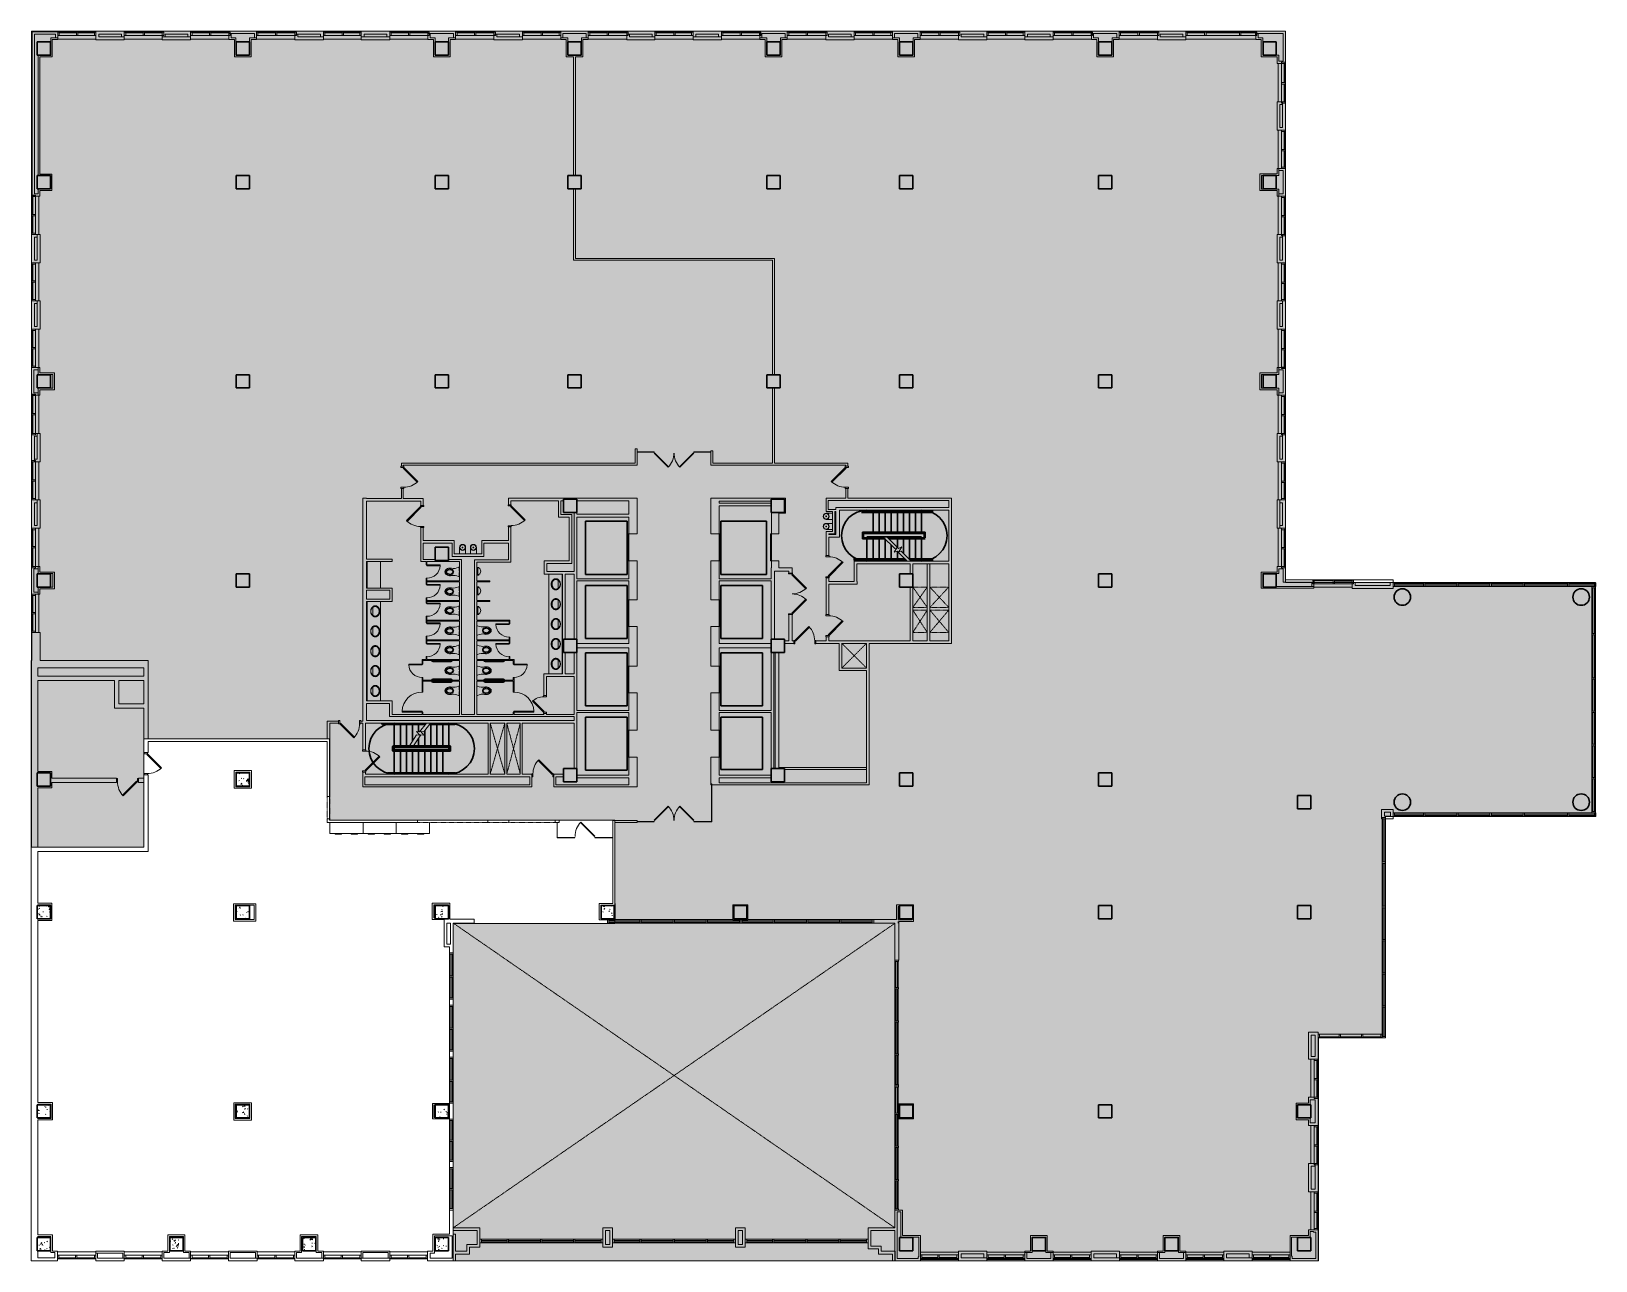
# Model space of a CAD drawing. Header units: inches. Extents: x 45807 to 48637, y -37659 to -35436.
import ezdxf

# ---------------------------------------------------------------- set-up
doc = ezdxf.new("R2010")
doc.units = ezdxf.units.IN
doc.header["$MEASUREMENT"] = 0
doc.linetypes.add('Demolished', pattern=[0.1875, 0.125, -0.0625])
doc.linetypes.add('Hidden 1_8_', pattern=[0.1875, 0.125, -0.0625])
for name, color, linetype, lineweight in [('3TRGC2LAT60_dwg', 8, 'Continuous', 9), ('A-DETL', 90, 'Continuous', 9), ('A-DETL-GENF', 92, 'Continuous', 9), ('A-DETL-HDLN', 90, 'Hidden 1_8_', 9), ('A-DETL-THIN', 151, 'Continuous', 9), ('A-DOOR', 31, 'Continuous', 13), ('A-DOOR-FRAM', 31, 'Continuous', 20), ('A-GLAZ-CURT', 52, 'Continuous', 9), ('A-GLAZ-CWMG', 51, 'Continuous', 9), ('A-WALL', 113, 'Continuous', 9), ('AFUFR-3-DWLM', 7, 'Continuous', 9), ('AFUFR-3-EDLM', 7, 'Continuous', 9), ('AFUFR-3-HNPT', 7, 'Continuous', 9), ('AFUFR-3-TPLM', 7, 'Continuous', 9), ('I-FURN', 30, 'Continuous', 9), ('I-WALL', 2, 'Continuous', 9), ('P-SANR-FIXT', 6, 'Continuous', 9), ('Q-CASE', 31, 'Continuous', 9), ('Q-SPCQ', 91, 'Continuous', 9), ('S-COLS', 52, 'Continuous', 9)]:
    doc.layers.add(name, color=color, linetype=linetype, lineweight=lineweight)

# ---------------------------------------------------------------- blocks, each defined once
blk = doc.blocks.new('Concrete-Rectangular-Column - 24 x 24-4718055-FIRST FLOOR DEMOLITION')
at = {"layer": 'S-COLS'}
h = blk.add_hatch(dxfattribs=at)
h.set_pattern_fill('FP2_2', color=256, style=0, pattern_type=2)
h.set_pattern_definition([(50, (-46189.434, 37028.848), (27.5427005, -2.409921), [2.88, -31.68]), (355, (-46189.434, 37028.848), (-5.327844, 28.884266), [2.304, -25.344]), (100.451, (-46187.138, 37028.647), (22.215316, 26.47393), [2.448, -26.924]), (46.184, (-46189.434, 37036.528), (40.981875, -6.356422), [4.32, -47.52]), (96.636, (-46186.018, 37035.998), (35.890748, 37.40619), [3.671, -40.386]), (351.184, (-46189.434, 37036.53), (35.890973, 37.406216), [3.456, -38.016]), (21, (-46185.594, 37034.608), (22.921036, -15.4607306), [2.88, -31.68]), (326, (-46185.594, 37034.608), (9.343532, 27.845738), [2.304, -25.344]), (71.451, (-46183.683, 37033.32), (32.264769, 12.384422), [2.448, -26.924]), (37.5, (-46189.434, 37028.848), (0.466855, 12.782707), [1.267, -23.77, 1.267, -24.461, -25.44]), (37.5, (-46189.434, 37028.848), (0.466855, 12.782707), [-50.765, 1.267, -24.173]), (7.5, (-46189.434, 37028.848), (10.1015895, 15.1450904), [1.267, -13.402, 1.267, -23.194, -9.696]), (7.5, (-46189.434, 37028.848), (10.1015895, 15.1450904), [-39.13, 1.267, -8.429]), (327.5, (-46197.997, 37028.848), (20.4991609, -0.8657796), [1.267, -8.333, 1.267, -28.685, -39.744]), (327.5, (-46197.997, 37028.848), (20.4991609, -0.8657796), [-39.552, 1.267, -38.477]), (317.5, (-46201.837, 37028.848), (22.3947794, 3.844288), [1.267, -11.213, 1.267, -18.624, -28.224]), (317.5, (-46201.837, 37028.848), (22.3947794, 3.844288), [-32.371, 1.267, -26.957])])
h.paths.add_polyline_path([(12, -12), (12, 12), (-12, 12), (-12, -12)], flags=0)
at = {"layer": 'S-COLS', "lineweight": 30}
for p, q in [((12, 12), (-12, 12)), ((-12, 12), (-12, -12)), ((12, -12), (12, 12)), ((-12, -12), (12, -12))]:
    blk.add_line(p, q, dxfattribs=at)
blk = doc.blocks.new('Concrete-Rectangular-Column - 24 x 24-V1-FIRST FLOOR DEMOLITION')
at = {"layer": 'S-COLS'}
h = blk.add_hatch(dxfattribs=at)
h.set_pattern_fill('FP2_3', color=256, style=0, pattern_type=2)
h.set_pattern_definition([(50, (-46189.434, 36788.848), (27.5427005, -2.409921), [2.88, -31.68]), (355, (-46189.434, 36788.848), (-5.327844, 28.884266), [2.304, -25.344]), (100.451, (-46187.138, 36788.647), (22.215316, 26.47393), [2.448, -26.924]), (46.184, (-46189.434, 36796.528), (40.981875, -6.356422), [4.32, -47.52]), (96.636, (-46186.018, 36795.998), (35.890748, 37.40619), [3.671, -40.386]), (351.184, (-46189.434, 36796.53), (35.890973, 37.406216), [3.456, -38.016]), (21, (-46185.594, 36794.608), (22.921036, -15.4607306), [2.88, -31.68]), (326, (-46185.594, 36794.608), (9.343532, 27.845738), [2.304, -25.344]), (71.451, (-46183.683, 36793.32), (32.264769, 12.384422), [2.448, -26.924]), (37.5, (-46189.434, 36788.848), (0.466855, 12.782707), [1.267, -23.77, 1.267, -24.461, -25.44]), (37.5, (-46189.434, 36788.848), (0.466855, 12.782707), [-50.765, 1.267, -24.173]), (7.5, (-46189.434, 36788.848), (10.1015895, 15.1450904), [1.267, -13.402, 1.267, -23.194, -9.696]), (7.5, (-46189.434, 36788.848), (10.1015895, 15.1450904), [-39.13, 1.267, -8.429]), (327.5, (-46197.997, 36788.848), (20.4991609, -0.8657796), [1.267, -8.333, 1.267, -28.685, -39.744]), (327.5, (-46197.997, 36788.848), (20.4991609, -0.8657796), [-39.552, 1.267, -38.477]), (317.5, (-46201.837, 36788.848), (22.3947794, 3.844288), [1.267, -11.213, 1.267, -18.624, -28.224]), (317.5, (-46201.837, 36788.848), (22.3947794, 3.844288), [-32.371, 1.267, -26.957])])
h.paths.add_polyline_path([(12, -12), (12, 12), (-12, 12), (-12, -12)], flags=0)
at = {"layer": 'S-COLS', "lineweight": 30}
for p, q in [((12, 12), (-12, 12)), ((-12, 12), (-12, -12)), ((12, -12), (12, 12)), ((-12, -12), (12, -12))]:
    blk.add_line(p, q, dxfattribs=at)
blk = doc.blocks.new('Concrete-Rectangular-Column - 24 x 24-V2-FIRST FLOOR DEMOLITION')
at = {"layer": 'S-COLS'}
h = blk.add_hatch(dxfattribs=at)
h.set_pattern_fill('FP2_4', color=256, style=0, pattern_type=2)
h.set_pattern_definition([(50, (-45829.434, 37028.848), (27.5427005, -2.409921), [2.88, -31.68]), (355, (-45829.434, 37028.848), (-5.327844, 28.884266), [2.304, -25.344]), (100.451, (-45827.138, 37028.647), (22.215316, 26.47393), [2.448, -26.924]), (46.184, (-45829.434, 37036.528), (40.981875, -6.356422), [4.32, -47.52]), (96.636, (-45826.018, 37035.998), (35.890748, 37.40619), [3.671, -40.386]), (351.184, (-45829.434, 37036.53), (35.890973, 37.406216), [3.456, -38.016]), (21, (-45825.594, 37034.608), (22.921036, -15.4607306), [2.88, -31.68]), (326, (-45825.594, 37034.608), (9.343532, 27.845738), [2.304, -25.344]), (71.451, (-45823.683, 37033.32), (32.264769, 12.384422), [2.448, -26.924]), (37.5, (-45829.434, 37028.848), (0.466855, 12.782707), [1.267, -23.77, 1.267, -24.461, -25.44]), (37.5, (-45829.434, 37028.848), (0.466855, 12.782707), [-50.765, 1.267, -24.173]), (7.5, (-45829.434, 37028.848), (10.1015895, 15.1450904), [1.267, -13.402, 1.267, -23.194, -9.696]), (7.5, (-45829.434, 37028.848), (10.1015895, 15.1450904), [-39.13, 1.267, -8.429]), (327.5, (-45837.997, 37028.848), (20.4991609, -0.8657796), [1.267, -8.333, 1.267, -28.685, -39.744]), (327.5, (-45837.997, 37028.848), (20.4991609, -0.8657796), [-39.552, 1.267, -38.477]), (317.5, (-45841.837, 37028.848), (22.3947794, 3.844288), [1.267, -11.213, 1.267, -18.624, -28.224]), (317.5, (-45841.837, 37028.848), (22.3947794, 3.844288), [-32.371, 1.267, -26.957])])
h.paths.add_polyline_path([(-12, -12), (12, -12), (12, 12), (-12, 12)], flags=0)
at = {"layer": 'S-COLS', "lineweight": 30}
for p, q in [((12, 12), (-12, 12)), ((-12, 12), (-12, -12)), ((12, -12), (12, 12)), ((-12, -12), (12, -12))]:
    blk.add_line(p, q, dxfattribs=at)
blk = doc.blocks.new('Concrete-Rectangular-Column - 24 x 24-V3-FIRST FLOOR DEMOLITION')
at = {"layer": 'S-COLS'}
h = blk.add_hatch(dxfattribs=at)
h.set_pattern_fill('FP2_5', color=256, style=0, pattern_type=2)
h.set_pattern_definition([(50, (-46549.434, 37028.848), (27.5427005, -2.409921), [2.88, -31.68]), (355, (-46549.434, 37028.848), (-5.327844, 28.884266), [2.304, -25.344]), (100.451, (-46547.138, 37028.647), (22.215316, 26.47393), [2.448, -26.924]), (46.184, (-46549.434, 37036.528), (40.981875, -6.356422), [4.32, -47.52]), (96.636, (-46546.018, 37035.998), (35.890748, 37.40619), [3.671, -40.386]), (351.184, (-46549.434, 37036.53), (35.890973, 37.406216), [3.456, -38.016]), (21, (-46545.594, 37034.608), (22.921036, -15.4607306), [2.88, -31.68]), (326, (-46545.594, 37034.608), (9.343532, 27.845738), [2.304, -25.344]), (71.451, (-46543.683, 37033.32), (32.264769, 12.384422), [2.448, -26.924]), (37.5, (-46549.434, 37028.848), (0.466855, 12.782707), [1.267, -23.77, 1.267, -24.461, -25.44]), (37.5, (-46549.434, 37028.848), (0.466855, 12.782707), [-50.765, 1.267, -24.173]), (7.5, (-46549.434, 37028.848), (10.1015895, 15.1450904), [1.267, -13.402, 1.267, -23.194, -9.696]), (7.5, (-46549.434, 37028.848), (10.1015895, 15.1450904), [-39.13, 1.267, -8.429]), (327.5, (-46557.997, 37028.848), (20.4991609, -0.8657796), [1.267, -8.333, 1.267, -28.685, -39.744]), (327.5, (-46557.997, 37028.848), (20.4991609, -0.8657796), [-39.552, 1.267, -38.477]), (317.5, (-46561.837, 37028.848), (22.3947794, 3.844288), [1.267, -11.213, 1.267, -18.624, -28.224]), (317.5, (-46561.837, 37028.848), (22.3947794, 3.844288), [-32.371, 1.267, -26.957])])
h.paths.add_polyline_path([(-12, -12), (12, -12), (12, 12), (-12, 12)], flags=0)
at = {"layer": 'S-COLS', "lineweight": 30}
for p, q in [((12, 12), (-12, 12)), ((-12, 12), (-12, -12)), ((12, -12), (12, 12)), ((-12, -12), (12, -12))]:
    blk.add_line(p, q, dxfattribs=at)
blk = doc.blocks.new('Concrete-Rectangular-Column - 24 x 24-V4-FIRST FLOOR DEMOLITION')
at = {"layer": 'S-COLS'}
h = blk.add_hatch(dxfattribs=at)
h.set_pattern_fill('FP2_6', color=256, style=0, pattern_type=2)
h.set_pattern_definition([(50, (-46189.434, 37388.848), (27.5427005, -2.409921), [2.88, -31.68]), (355, (-46189.434, 37388.848), (-5.327844, 28.884266), [2.304, -25.344]), (100.451, (-46187.138, 37388.647), (22.215316, 26.47393), [2.448, -26.924]), (46.184, (-46189.434, 37396.528), (40.981875, -6.356422), [4.32, -47.52]), (96.636, (-46186.018, 37395.998), (35.890748, 37.40619), [3.671, -40.386]), (351.184, (-46189.434, 37396.53), (35.890973, 37.406216), [3.456, -38.016]), (21, (-46185.594, 37394.608), (22.921036, -15.4607306), [2.88, -31.68]), (326, (-46185.594, 37394.608), (9.343532, 27.845738), [2.304, -25.344]), (71.451, (-46183.683, 37393.32), (32.264769, 12.384422), [2.448, -26.924]), (37.5, (-46189.434, 37388.848), (0.466855, 12.782707), [1.267, -23.77, 1.267, -24.461, -25.44]), (37.5, (-46189.434, 37388.848), (0.466855, 12.782707), [-50.765, 1.267, -24.173]), (7.5, (-46189.434, 37388.848), (10.1015895, 15.1450904), [1.267, -13.402, 1.267, -23.194, -9.696]), (7.5, (-46189.434, 37388.848), (10.1015895, 15.1450904), [-39.13, 1.267, -8.429]), (327.5, (-46197.997, 37388.848), (20.4991609, -0.8657796), [1.267, -8.333, 1.267, -28.685, -39.744]), (327.5, (-46197.997, 37388.848), (20.4991609, -0.8657796), [-39.552, 1.267, -38.477]), (317.5, (-46201.837, 37388.848), (22.3947794, 3.844288), [1.267, -11.213, 1.267, -18.624, -28.224]), (317.5, (-46201.837, 37388.848), (22.3947794, 3.844288), [-32.371, 1.267, -26.957])])
h.paths.add_polyline_path([(12, -12), (12, 12), (-12, 12), (-12, -12)], flags=0)
at = {"layer": 'S-COLS', "lineweight": 30}
for p, q in [((12, 12), (-12, 12)), ((-12, 12), (-12, -12)), ((12, -12), (12, 12)), ((-12, -12), (12, -12))]:
    blk.add_line(p, q, dxfattribs=at)
blk = doc.blocks.new('Concrete-Rectangular-Column - 24 x 24-V5-FIRST FLOOR DEMOLITION')
at = {"layer": 'S-COLS'}
h = blk.add_hatch(dxfattribs=at)
h.set_pattern_fill('FP2_7', color=256, style=0, pattern_type=2)
h.set_pattern_definition([(50, (-45829.434, 37388.848), (27.5427005, -2.409921), [2.88, -31.68]), (355, (-45829.434, 37388.848), (-5.327844, 28.884266), [2.304, -25.344]), (100.451, (-45827.138, 37388.647), (22.215316, 26.47393), [2.448, -26.924]), (46.184, (-45829.434, 37396.528), (40.981875, -6.356422), [4.32, -47.52]), (96.636, (-45826.018, 37395.998), (35.890748, 37.40619), [3.671, -40.386]), (351.184, (-45829.434, 37396.53), (35.890973, 37.406216), [3.456, -38.016]), (21, (-45825.594, 37394.608), (22.921036, -15.4607306), [2.88, -31.68]), (326, (-45825.594, 37394.608), (9.343532, 27.845738), [2.304, -25.344]), (71.451, (-45823.683, 37393.32), (32.264769, 12.384422), [2.448, -26.924]), (37.5, (-45829.434, 37388.848), (0.466855, 12.782707), [1.267, -23.77, 1.267, -24.461, -25.44]), (37.5, (-45829.434, 37388.848), (0.466855, 12.782707), [-50.765, 1.267, -24.173]), (7.5, (-45829.434, 37388.848), (10.1015895, 15.1450904), [1.267, -13.402, 1.267, -23.194, -9.696]), (7.5, (-45829.434, 37388.848), (10.1015895, 15.1450904), [-39.13, 1.267, -8.429]), (327.5, (-45837.997, 37388.848), (20.4991609, -0.8657796), [1.267, -8.333, 1.267, -28.685, -39.744]), (327.5, (-45837.997, 37388.848), (20.4991609, -0.8657796), [-39.552, 1.267, -38.477]), (317.5, (-45841.837, 37388.848), (22.3947794, 3.844288), [1.267, -11.213, 1.267, -18.624, -28.224]), (317.5, (-45841.837, 37388.848), (22.3947794, 3.844288), [-32.371, 1.267, -26.957])])
h.paths.add_polyline_path([(12, -12), (12, 12), (-12, 12), (-12, -12), (-10.6, -12)], flags=0)
at = {"layer": 'S-COLS', "lineweight": 30}
for p, q in [((12, 12), (-12, 12)), ((-12, 12), (-12, -12)), ((12, -12), (12, 12)), ((-12, -12), (12, -12))]:
    blk.add_line(p, q, dxfattribs=at)
blk = doc.blocks.new('Concrete-Rectangular-Column - 24 x 24-V6-FIRST FLOOR DEMOLITION')
at = {"layer": 'S-COLS'}
h = blk.add_hatch(dxfattribs=at)
h.set_pattern_fill('FP2_8', color=256, style=0, pattern_type=2)
h.set_pattern_definition([(50, (-46549.434, 37388.848), (27.5427005, -2.409921), [2.88, -31.68]), (355, (-46549.434, 37388.848), (-5.327844, 28.884266), [2.304, -25.344]), (100.451, (-46547.138, 37388.647), (22.215316, 26.47393), [2.448, -26.924]), (46.184, (-46549.434, 37396.528), (40.981875, -6.356422), [4.32, -47.52]), (96.636, (-46546.018, 37395.998), (35.890748, 37.40619), [3.671, -40.386]), (351.184, (-46549.434, 37396.53), (35.890973, 37.406216), [3.456, -38.016]), (21, (-46545.594, 37394.608), (22.921036, -15.4607306), [2.88, -31.68]), (326, (-46545.594, 37394.608), (9.343532, 27.845738), [2.304, -25.344]), (71.451, (-46543.683, 37393.32), (32.264769, 12.384422), [2.448, -26.924]), (37.5, (-46549.434, 37388.848), (0.466855, 12.782707), [1.267, -23.77, 1.267, -24.461, -25.44]), (37.5, (-46549.434, 37388.848), (0.466855, 12.782707), [-50.765, 1.267, -24.173]), (7.5, (-46549.434, 37388.848), (10.1015895, 15.1450904), [1.267, -13.402, 1.267, -23.194, -9.696]), (7.5, (-46549.434, 37388.848), (10.1015895, 15.1450904), [-39.13, 1.267, -8.429]), (327.5, (-46557.997, 37388.848), (20.4991609, -0.8657796), [1.267, -8.333, 1.267, -28.685, -39.744]), (327.5, (-46557.997, 37388.848), (20.4991609, -0.8657796), [-39.552, 1.267, -38.477]), (317.5, (-46561.837, 37388.848), (22.3947794, 3.844288), [1.267, -11.213, 1.267, -18.624, -28.224]), (317.5, (-46561.837, 37388.848), (22.3947794, 3.844288), [-32.371, 1.267, -26.957])])
h.paths.add_polyline_path([(-9.2, -12), (12, -12), (12, 12), (-12, 12), (-12, -12)], flags=0)
at = {"layer": 'S-COLS', "lineweight": 30}
for p, q in [((12, 12), (-12, 12)), ((-12, 12), (-12, -12)), ((12, -12), (12, 12)), ((-12, -12), (12, -12))]:
    blk.add_line(p, q, dxfattribs=at)
blk = doc.blocks.new('Concrete-Rectangular-Column - 24 x 24-V7-FIRST FLOOR DEMOLITION')
at = {"layer": 'S-COLS'}
h = blk.add_hatch(dxfattribs=at)
h.set_pattern_fill('FP2_9', color=256, style=0, pattern_type=2)
h.set_pattern_definition([(50, (-46069.434, 37628.848), (27.5427005, -2.409921), [2.88, -31.68]), (355, (-46069.434, 37628.848), (-5.327844, 28.884266), [2.304, -25.344]), (100.451, (-46067.138, 37628.647), (22.215316, 26.47393), [2.448, -26.924]), (46.184, (-46069.434, 37636.528), (40.981875, -6.356422), [4.32, -47.52]), (96.636, (-46066.018, 37635.998), (35.890748, 37.40619), [3.671, -40.386]), (351.184, (-46069.434, 37636.53), (35.890973, 37.406216), [3.456, -38.016]), (21, (-46065.594, 37634.608), (22.921036, -15.4607306), [2.88, -31.68]), (326, (-46065.594, 37634.608), (9.343532, 27.845738), [2.304, -25.344]), (71.451, (-46063.683, 37633.32), (32.264769, 12.384422), [2.448, -26.924]), (37.5, (-46069.434, 37628.848), (0.466855, 12.782707), [1.267, -23.77, 1.267, -24.461, -25.44]), (37.5, (-46069.434, 37628.848), (0.466855, 12.782707), [-50.765, 1.267, -24.173]), (7.5, (-46069.434, 37628.848), (10.1015895, 15.1450904), [1.267, -13.402, 1.267, -23.194, -9.696]), (7.5, (-46069.434, 37628.848), (10.1015895, 15.1450904), [-39.13, 1.267, -8.429]), (327.5, (-46077.997, 37628.848), (20.4991609, -0.8657796), [1.267, -8.333, 1.267, -28.685, -39.744]), (327.5, (-46077.997, 37628.848), (20.4991609, -0.8657796), [-39.552, 1.267, -38.477]), (317.5, (-46081.837, 37628.848), (22.3947794, 3.844288), [1.267, -11.213, 1.267, -18.624, -28.224]), (317.5, (-46081.837, 37628.848), (22.3947794, 3.844288), [-32.371, 1.267, -26.957])])
h.paths.add_polyline_path([(12, -12), (12, 12), (-12, 12), (-12, -12)], flags=0)
at = {"layer": 'S-COLS', "lineweight": 30}
for p, q in [((12, 12), (-12, 12)), ((-12, 12), (-12, -12)), ((12, -12), (12, 12)), ((-12, -12), (12, -12))]:
    blk.add_line(p, q, dxfattribs=at)
blk = doc.blocks.new('Concrete-Rectangular-Column - 24 x 24-V8-FIRST FLOOR DEMOLITION')
at = {"layer": 'S-COLS'}
h = blk.add_hatch(dxfattribs=at)
h.set_pattern_fill('FP2_10', color=256, style=0, pattern_type=2)
h.set_pattern_definition([(50, (-45829.434, 37628.848), (27.5427005, -2.409921), [2.88, -31.68]), (355, (-45829.434, 37628.848), (-5.327844, 28.884266), [2.304, -25.344]), (100.451, (-45827.138, 37628.647), (22.215316, 26.47393), [2.448, -26.924]), (46.184, (-45829.434, 37636.528), (40.981875, -6.356422), [4.32, -47.52]), (96.636, (-45826.018, 37635.998), (35.890748, 37.40619), [3.671, -40.386]), (351.184, (-45829.434, 37636.53), (35.890973, 37.406216), [3.456, -38.016]), (21, (-45825.594, 37634.608), (22.921036, -15.4607306), [2.88, -31.68]), (326, (-45825.594, 37634.608), (9.343532, 27.845738), [2.304, -25.344]), (71.451, (-45823.683, 37633.32), (32.264769, 12.384422), [2.448, -26.924]), (37.5, (-45829.434, 37628.848), (0.466855, 12.782707), [1.267, -23.77, 1.267, -24.461, -25.44]), (37.5, (-45829.434, 37628.848), (0.466855, 12.782707), [-50.765, 1.267, -24.173]), (7.5, (-45829.434, 37628.848), (10.1015895, 15.1450904), [1.267, -13.402, 1.267, -23.194, -9.696]), (7.5, (-45829.434, 37628.848), (10.1015895, 15.1450904), [-39.13, 1.267, -8.429]), (327.5, (-45837.997, 37628.848), (20.4991609, -0.8657796), [1.267, -8.333, 1.267, -28.685, -39.744]), (327.5, (-45837.997, 37628.848), (20.4991609, -0.8657796), [-39.552, 1.267, -38.477]), (317.5, (-45841.837, 37628.848), (22.3947794, 3.844288), [1.267, -11.213, 1.267, -18.624, -28.224]), (317.5, (-45841.837, 37628.848), (22.3947794, 3.844288), [-32.371, 1.267, -26.957])])
h.paths.add_polyline_path([(12, -12), (12, 12), (-12, 12), (-12, -12), (-10.6, -12)], flags=0)
at = {"layer": 'S-COLS', "lineweight": 30}
for p, q in [((12, 12), (-12, 12)), ((-12, 12), (-12, -12)), ((12, -12), (12, 12)), ((-12, -12), (12, -12))]:
    blk.add_line(p, q, dxfattribs=at)
blk = doc.blocks.new('Concrete-Rectangular-Column - 24 x 24-V9-FIRST FLOOR DEMOLITION')
at = {"layer": 'S-COLS'}
h = blk.add_hatch(dxfattribs=at)
h.set_pattern_fill('FP2_11', color=256, style=0, pattern_type=2)
h.set_pattern_definition([(50, (-46309.434, 37628.848), (27.5427005, -2.409921), [2.88, -31.68]), (355, (-46309.434, 37628.848), (-5.327844, 28.884266), [2.304, -25.344]), (100.451, (-46307.138, 37628.647), (22.215316, 26.47393), [2.448, -26.924]), (46.184, (-46309.434, 37636.528), (40.981875, -6.356422), [4.32, -47.52]), (96.636, (-46306.018, 37635.998), (35.890748, 37.40619), [3.671, -40.386]), (351.184, (-46309.434, 37636.53), (35.890973, 37.406216), [3.456, -38.016]), (21, (-46305.594, 37634.608), (22.921036, -15.4607306), [2.88, -31.68]), (326, (-46305.594, 37634.608), (9.343532, 27.845738), [2.304, -25.344]), (71.451, (-46303.683, 37633.32), (32.264769, 12.384422), [2.448, -26.924]), (37.5, (-46309.434, 37628.848), (0.466855, 12.782707), [1.267, -23.77, 1.267, -24.461, -25.44]), (37.5, (-46309.434, 37628.848), (0.466855, 12.782707), [-50.765, 1.267, -24.173]), (7.5, (-46309.434, 37628.848), (10.1015895, 15.1450904), [1.267, -13.402, 1.267, -23.194, -9.696]), (7.5, (-46309.434, 37628.848), (10.1015895, 15.1450904), [-39.13, 1.267, -8.429]), (327.5, (-46317.997, 37628.848), (20.4991609, -0.8657796), [1.267, -8.333, 1.267, -28.685, -39.744]), (327.5, (-46317.997, 37628.848), (20.4991609, -0.8657796), [-39.552, 1.267, -38.477]), (317.5, (-46321.837, 37628.848), (22.3947794, 3.844288), [1.267, -11.213, 1.267, -18.624, -28.224]), (317.5, (-46321.837, 37628.848), (22.3947794, 3.844288), [-32.371, 1.267, -26.957])])
h.paths.add_polyline_path([(12, -12), (12, 12), (-12, 12), (-12, -12)], flags=0)
at = {"layer": 'S-COLS', "lineweight": 30}
for p, q in [((12, 12), (-12, 12)), ((-12, 12), (-12, -12)), ((12, -12), (12, 12)), ((-12, -12), (12, -12))]:
    blk.add_line(p, q, dxfattribs=at)
blk = doc.blocks.new('Concrete-Rectangular-Column - 24 x 24-V10-FIRST FLOOR DEMOLITION')
at = {"layer": 'S-COLS'}
h = blk.add_hatch(dxfattribs=at)
h.set_pattern_fill('FP2_12', color=256, style=0, pattern_type=2)
h.set_pattern_definition([(50, (-46549.434, 37628.848), (27.5427005, -2.409921), [2.88, -31.68]), (355, (-46549.434, 37628.848), (-5.327844, 28.884266), [2.304, -25.344]), (100.451, (-46547.138, 37628.647), (22.215316, 26.47393), [2.448, -26.924]), (46.184, (-46549.434, 37636.528), (40.981875, -6.356422), [4.32, -47.52]), (96.636, (-46546.018, 37635.998), (35.890748, 37.40619), [3.671, -40.386]), (351.184, (-46549.434, 37636.53), (35.890973, 37.406216), [3.456, -38.016]), (21, (-46545.594, 37634.608), (22.921036, -15.4607306), [2.88, -31.68]), (326, (-46545.594, 37634.608), (9.343532, 27.845738), [2.304, -25.344]), (71.451, (-46543.683, 37633.32), (32.264769, 12.384422), [2.448, -26.924]), (37.5, (-46549.434, 37628.848), (0.466855, 12.782707), [1.267, -23.77, 1.267, -24.461, -25.44]), (37.5, (-46549.434, 37628.848), (0.466855, 12.782707), [-50.765, 1.267, -24.173]), (7.5, (-46549.434, 37628.848), (10.1015895, 15.1450904), [1.267, -13.402, 1.267, -23.194, -9.696]), (7.5, (-46549.434, 37628.848), (10.1015895, 15.1450904), [-39.13, 1.267, -8.429]), (327.5, (-46557.997, 37628.848), (20.4991609, -0.8657796), [1.267, -8.333, 1.267, -28.685, -39.744]), (327.5, (-46557.997, 37628.848), (20.4991609, -0.8657796), [-39.552, 1.267, -38.477]), (317.5, (-46561.837, 37628.848), (22.3947794, 3.844288), [1.267, -11.213, 1.267, -18.624, -28.224]), (317.5, (-46561.837, 37628.848), (22.3947794, 3.844288), [-32.371, 1.267, -26.957])])
h.paths.add_polyline_path([(-9.2, -12), (12, -12), (12, 12), (-12, 12), (-12, -12)], flags=0)
at = {"layer": 'S-COLS', "lineweight": 30}
for p, q in [((12, 12), (-12, 12)), ((-12, 12), (-12, -12)), ((12, -12), (12, 12)), ((-12, -12), (12, -12))]:
    blk.add_line(p, q, dxfattribs=at)
blk = doc.blocks.new('Concrete-Rectangular-Column - 24 x 24-V11-FIRST FLOOR DEMOLITION')
at = {"layer": 'S-COLS'}
h = blk.add_hatch(dxfattribs=at)
h.set_pattern_fill('FP2_13', color=256, style=0, pattern_type=2)
h.set_pattern_definition([(50, (-46849.434, 37028.848), (27.5427005, -2.409921), [2.88, -31.68]), (355, (-46849.434, 37028.848), (-5.327844, 28.884266), [2.304, -25.344]), (100.451, (-46847.138, 37028.647), (22.215316, 26.47393), [2.448, -26.924]), (46.184, (-46849.434, 37036.528), (40.981875, -6.356422), [4.32, -47.52]), (96.636, (-46846.018, 37035.998), (35.890748, 37.40619), [3.671, -40.386]), (351.184, (-46849.434, 37036.53), (35.890973, 37.406216), [3.456, -38.016]), (21, (-46845.594, 37034.608), (22.921036, -15.4607306), [2.88, -31.68]), (326, (-46845.594, 37034.608), (9.343532, 27.845738), [2.304, -25.344]), (71.451, (-46843.683, 37033.32), (32.264769, 12.384422), [2.448, -26.924]), (37.5, (-46849.434, 37028.848), (0.466855, 12.782707), [1.267, -23.77, 1.267, -24.461, -25.44]), (37.5, (-46849.434, 37028.848), (0.466855, 12.782707), [-50.765, 1.267, -24.173]), (7.5, (-46849.434, 37028.848), (10.1015895, 15.1450904), [1.267, -13.402, 1.267, -23.194, -9.696]), (7.5, (-46849.434, 37028.848), (10.1015895, 15.1450904), [-39.13, 1.267, -8.429]), (327.5, (-46857.997, 37028.848), (20.4991609, -0.8657796), [1.267, -8.333, 1.267, -28.685, -39.744]), (327.5, (-46857.997, 37028.848), (20.4991609, -0.8657796), [-39.552, 1.267, -38.477]), (317.5, (-46861.837, 37028.848), (22.3947794, 3.844288), [1.267, -11.213, 1.267, -18.624, -28.224]), (317.5, (-46861.837, 37028.848), (22.3947794, 3.844288), [-32.371, 1.267, -26.957])])
h.paths.add_polyline_path([(12, -12), (12, 12), (-12, 12), (-12, -12)], flags=0)
at = {"layer": 'S-COLS', "lineweight": 30}
for p, q in [((12, 12), (-12, 12)), ((-12, 12), (-12, -12)), ((12, -12), (12, 12)), ((-12, -12), (12, -12))]:
    blk.add_line(p, q, dxfattribs=at)
blk = doc.blocks.new('Concrete-Rectangular-Column - 24 x 24-V12-FIRST FLOOR DEMOLITION')
at = {"layer": 'S-COLS', "lineweight": 30}
for p, q in [((12, 12), (-12, 12)), ((-12, 12), (-12, -12)), ((12, -12), (12, 12)), ((-12, -12), (12, -12))]:
    blk.add_line(p, q, dxfattribs=at)
blk = doc.blocks.new('Single Flush - OTJ_SOLIDFLUSH_ALUM-4817983-FIRST FLOOR DEMOLITION')
at = {"layer": 'A-DOOR', "lineweight": 20}
for p, q in [((-8.7, -27), (16.7, -1.6)), ((-7.4, -28.2), (-8.7, -27)), ((17.9, -2.9), (-7.4, -28.2)), ((16.7, -1.6), (17.9, -2.9))]:
    blk.add_line(p, q, dxfattribs=at)
at = {"layer": 'A-DOOR', "lineweight": 9}
blk.add_arc((17.9, -2.9), 35.8, 179.5, 225, dxfattribs=at)
at = {"layer": 'A-DOOR-FRAM'}
for p, q in [((-20, 2.9), (-20, -2.9)), ((-20, 2.9), (-18, 2.9)), ((-18, 2.9), (-18, -2.9)), ((18, 2.9), (18, -2.9)), ((18, 2.9), (20, 2.9)), ((20, 2.9), (20, -2.9)), ((-20, -2.9), (-18, -2.9)), ((18, -2.9), (20, -2.9))]:
    blk.add_line(p, q, dxfattribs=at)
blk = doc.blocks.new('Single Flush - Existing_Mech Door-4777602-FIRST FLOOR DEMOLITION')
at = {"layer": 'A-DOOR', "lineweight": 20}
for p, q in [((-8.7, -27), (16.7, -1.6)), ((-7.4, -28.2), (-8.7, -27)), ((17.9, -2.9), (-7.4, -28.2)), ((16.7, -1.6), (17.9, -2.9))]:
    blk.add_line(p, q, dxfattribs=at)
at = {"layer": 'A-DOOR', "lineweight": 9}
blk.add_arc((17.9, -2.9), 35.8, 179.5, 225, dxfattribs=at)
at = {"layer": 'A-DOOR-FRAM'}
for p, q in [((-20, 2.9), (-20, -2.9)), ((-20, 2.9), (-18, 2.9)), ((-18, 2.9), (-18, -2.9)), ((18, 2.9), (18, -2.9)), ((18, 2.9), (20, 2.9)), ((20, 2.9), (20, -2.9)), ((-20, -2.9), (-18, -2.9)), ((18, -2.9), (20, -2.9))]:
    blk.add_line(p, q, dxfattribs=at)
blk = doc.blocks.new('Single Flush - OTJ_SOLIDFLUSH_ALUM-4817984-FIRST FLOOR DEMOLITION')
at = {"layer": 'A-DOOR', "lineweight": 20}
for p, q in [((-7.4, 28.2), (-8.7, 27)), ((-8.7, 27), (16.7, 1.6)), ((17.9, 2.9), (-7.4, 28.2)), ((16.7, 1.6), (17.9, 2.9))]:
    blk.add_line(p, q, dxfattribs=at)
at = {"layer": 'A-DOOR', "lineweight": 9}
blk.add_arc((17.9, 2.9), 35.8, 135, 180.5, dxfattribs=at)
at = {"layer": 'A-DOOR-FRAM'}
for p, q in [((-20, -2.9), (-20, 2.9)), ((-20, 2.9), (-18, 2.9)), ((-18, -2.9), (-18, 2.9)), ((18, -2.9), (18, 2.9)), ((18, 2.9), (20, 2.9)), ((20, -2.9), (20, 2.9)), ((-20, -2.9), (-18, -2.9)), ((18, -2.9), (20, -2.9))]:
    blk.add_line(p, q, dxfattribs=at)
blk = doc.blocks.new('Single Glass Door - 36_ x 84_-5262769-FIRST FLOOR DEMOLITION')
at = {"layer": 'A-DOOR', "lineweight": 20}
for p, q in [((-7.4, 28.2), (-8.1, 27.5)), ((-8.1, 27.5), (17.2, 2.2)), ((17.9, 2.9), (-7.4, 28.2)), ((17.2, 2.2), (17.9, 2.9))]:
    blk.add_line(p, q, dxfattribs=at)
at = {"layer": 'A-DOOR', "lineweight": 9}
blk.add_arc((17.9, 2.9), 35.8, 135, 180.5, dxfattribs=at)
blk = doc.blocks.new('Rectangular Mullion - 2_5_ x 5_ rectangular 2-4794859-FIRST FLOOR DEMOLITION')
at = {"layer": 'A-GLAZ-CWMG'}
for p, q in [((46563.4, -37531), (46563.4, -37564.7)), ((46569.7, -37531), (46569.7, -37564.7))]:
    blk.add_line(p, q, dxfattribs=at)
blk = doc.blocks.new('Rectangular Mullion - 2_5_ x 5_ rectangular 2-4793464-FIRST FLOOR DEMOLITION')
at = {"layer": 'A-GLAZ-CWMG', "lineweight": 20}
for p, q in [((0, 2.125), (-2.5, 2.125)), ((-2.5, 2.125), (-2.5, -4.125)), ((0, -4.125), (0, 2.125)), ((-2.5, -4.125), (0, -4.125))]:
    blk.add_line(p, q, dxfattribs=at)
blk = doc.blocks.new('System Panel - Glazed-4794866-FIRST FLOOR DEMOLITION')
at = {"layer": 'A-GLAZ-CURT', "lineweight": 13}
for p, q in [((16.875, -0.75), (-16.875, -0.75)), ((-16.875, -0.75), (-16.875, -1.75)), ((-16.875, -1.75), (16.875, -1.75)), ((16.875, -1.75), (16.875, -0.75))]:
    blk.add_line(p, q, dxfattribs=at)
blk = doc.blocks.new('Rectangular Mullion - 2_5_ x 5_ rectangular 2-4793468-FIRST FLOOR DEMOLITION')
at = {"layer": 'A-GLAZ-CWMG', "lineweight": 20}
for p, q in [((-2.5, 2.125), (0, 2.125)), ((-2.5, -4.125), (-2.5, 2.125)), ((0, 2.125), (0, -4.125)), ((0, -4.125), (-2.5, -4.125))]:
    blk.add_line(p, q, dxfattribs=at)
blk = doc.blocks.new('Rectangular Mullion - 2_5_ x 5_ rectangular 3-4794861-FIRST FLOOR DEMOLITION')
at = {"layer": 'A-GLAZ-CWMG'}
for p, q in [((46565.6, -37564.7), (46565.6, -37531)), ((46569.6, -37531), (46569.6, -37564.7))]:
    blk.add_line(p, q, dxfattribs=at)
blk = doc.blocks.new('Rectangular Mullion - 2_5_ x 5_ rectangular 2-4794847-FIRST FLOOR DEMOLITION')
at = {"layer": 'A-GLAZ-CWMG'}
for p, q in [((46563.4, -37443.4), (46563.4, -37477)), ((46569.7, -37443.4), (46569.7, -37477))]:
    blk.add_line(p, q, dxfattribs=at)
blk = doc.blocks.new('System Panel - Glazed-4794854-FIRST FLOOR DEMOLITION')
at = {"layer": 'A-GLAZ-CURT', "lineweight": 13}
for p, q in [((16.8, -0.7), (-16.8, -0.7)), ((-16.8, -0.7), (-16.8, -1.8)), ((-16.8, -1.8), (16.8, -1.8)), ((16.8, -1.8), (16.8, -0.7))]:
    blk.add_line(p, q, dxfattribs=at)
blk = doc.blocks.new('Rectangular Mullion - 2_5_ x 5_ rectangular 3-4794849-FIRST FLOOR DEMOLITION')
at = {"layer": 'A-GLAZ-CWMG'}
for p, q in [((46565.6, -37477), (46565.6, -37443.4)), ((46569.6, -37443.4), (46569.6, -37477))]:
    blk.add_line(p, q, dxfattribs=at)
blk = doc.blocks.new('Rectangular Mullion - 2_5_ x 5_ rectangular 2-4794835-FIRST FLOOR DEMOLITION')
at = {"layer": 'A-GLAZ-CWMG'}
for p, q in [((46563.4, -37334.7), (46563.4, -37371.7)), ((46569.7, -37334.7), (46569.7, -37371.7))]:
    blk.add_line(p, q, dxfattribs=at)
blk = doc.blocks.new('System Panel - Glazed-4794842-FIRST FLOOR DEMOLITION')
at = {"layer": 'A-GLAZ-CURT', "lineweight": 13}
for p, q in [((18.5, -0.75), (-18.5, -0.75)), ((-18.5, -0.75), (-18.5, -1.75)), ((-18.5, -1.75), (18.5, -1.75)), ((18.5, -1.75), (18.5, -0.75))]:
    blk.add_line(p, q, dxfattribs=at)
blk = doc.blocks.new('Rectangular Mullion - 2_5_ x 5_ rectangular 3-4794837-FIRST FLOOR DEMOLITION')
at = {"layer": 'A-GLAZ-CWMG'}
for p, q in [((46565.6, -37371.7), (46565.6, -37334.7)), ((46569.6, -37334.7), (46569.6, -37371.7))]:
    blk.add_line(p, q, dxfattribs=at)
blk = doc.blocks.new('Rectangular Mullion - 2_5_ x 5_ rectangular 2-4794823-FIRST FLOOR DEMOLITION')
at = {"layer": 'A-GLAZ-CWMG'}
for p, q in [((46563.4, -37240.6), (46563.4, -37277.7)), ((46569.7, -37240.6), (46569.7, -37277.7))]:
    blk.add_line(p, q, dxfattribs=at)
blk = doc.blocks.new('System Panel - Glazed-4794830-FIRST FLOOR DEMOLITION')
at = {"layer": 'A-GLAZ-CURT', "lineweight": 13}
for p, q in [((18.5625, -0.75), (-18.5625, -0.75)), ((-18.5625, -0.75), (-18.5625, -1.75)), ((-18.5625, -1.75), (18.5625, -1.75)), ((18.5625, -1.75), (18.5625, -0.75))]:
    blk.add_line(p, q, dxfattribs=at)
blk = doc.blocks.new('Rectangular Mullion - 2_5_ x 5_ rectangular 3-4794825-FIRST FLOOR DEMOLITION')
at = {"layer": 'A-GLAZ-CWMG'}
for p, q in [((46565.6, -37277.7), (46565.6, -37240.6)), ((46569.6, -37240.6), (46569.6, -37277.7))]:
    blk.add_line(p, q, dxfattribs=at)
blk = doc.blocks.new('Rectangular Mullion - 2_5_ x 5_ rectangular 2-4794797-FIRST FLOOR DEMOLITION')
at = {"layer": 'A-GLAZ-CWMG'}
for p, q in [((46563.4, -37146.4), (46563.4, -37183.5)), ((46569.7, -37146.4), (46569.7, -37183.5))]:
    blk.add_line(p, q, dxfattribs=at)
blk = doc.blocks.new('System Panel - Glazed-4794806-FIRST FLOOR DEMOLITION')
at = {"layer": 'A-GLAZ-CURT', "lineweight": 13}
for p, q in [((18.5, -0.7), (-18.5, -0.7)), ((-18.5, -0.7), (-18.5, -1.8)), ((-18.5, -1.8), (18.5, -1.8)), ((18.5, -1.8), (18.5, -0.7))]:
    blk.add_line(p, q, dxfattribs=at)
blk = doc.blocks.new('Rectangular Mullion - 2_5_ x 5_ rectangular 3-4794799-FIRST FLOOR DEMOLITION')
at = {"layer": 'A-GLAZ-CWMG'}
for p, q in [((46565.6, -37183.5), (46565.6, -37146.4)), ((46569.6, -37146.4), (46569.6, -37183.5))]:
    blk.add_line(p, q, dxfattribs=at)
blk = doc.blocks.new('System Panel - Glazed-4794808-FIRST FLOOR DEMOLITION')
at = {"layer": 'A-GLAZ-CURT', "lineweight": 13}
for p, q in [((19.5, -0.7), (-19.5, -0.7)), ((-19.5, -0.7), (-19.5, -1.8)), ((-19.5, -1.8), (19.5, -1.8)), ((19.5, -1.8), (19.5, -0.7))]:
    blk.add_line(p, q, dxfattribs=at)
blk = doc.blocks.new('Rectangular Mullion - 2_5_ x 5_ rectangular 2-4794800-FIRST FLOOR DEMOLITION')
at = {"layer": 'A-GLAZ-CWMG'}
for p, q in [((46563.4, -37104.8), (46563.4, -37143.9)), ((46569.7, -37104.8), (46569.7, -37143.9))]:
    blk.add_line(p, q, dxfattribs=at)
blk = doc.blocks.new('Rectangular Mullion - 2_5_ x 5_ rectangular 3-4794802-FIRST FLOOR DEMOLITION')
at = {"layer": 'A-GLAZ-CWMG'}
for p, q in [((46565.6, -37143.9), (46565.6, -37104.8)), ((46569.6, -37104.8), (46569.6, -37143.9))]:
    blk.add_line(p, q, dxfattribs=at)
blk = doc.blocks.new('System Panel - Glazed-4794832-FIRST FLOOR DEMOLITION')
at = {"layer": 'A-GLAZ-CURT', "lineweight": 13}
for p, q in [((19.5625, -0.75), (-19.5625, -0.75)), ((-19.5625, -0.75), (-19.5625, -1.75)), ((-19.5625, -1.75), (19.5625, -1.75)), ((19.5625, -1.75), (19.5625, -0.75))]:
    blk.add_line(p, q, dxfattribs=at)
blk = doc.blocks.new('Rectangular Mullion - 2_5_ x 5_ rectangular 2-4794826-FIRST FLOOR DEMOLITION')
at = {"layer": 'A-GLAZ-CWMG'}
for p, q in [((46563.4, -37199), (46563.4, -37238.1)), ((46569.7, -37199), (46569.7, -37238.1))]:
    blk.add_line(p, q, dxfattribs=at)
blk = doc.blocks.new('Rectangular Mullion - 2_5_ x 5_ rectangular 3-4794828-FIRST FLOOR DEMOLITION')
at = {"layer": 'A-GLAZ-CWMG'}
for p, q in [((46565.6, -37238.1), (46565.6, -37199)), ((46569.6, -37199), (46569.6, -37238.1))]:
    blk.add_line(p, q, dxfattribs=at)
blk = doc.blocks.new('System Panel - Glazed-4794844-FIRST FLOOR DEMOLITION')
at = {"layer": 'A-GLAZ-CURT', "lineweight": 13}
for p, q in [((19.5, -0.75), (-19.5, -0.75)), ((-19.5, -0.75), (-19.5, -1.75)), ((-19.5, -1.75), (19.5, -1.75)), ((19.5, -1.75), (19.5, -0.75))]:
    blk.add_line(p, q, dxfattribs=at)
blk = doc.blocks.new('Rectangular Mullion - 2_5_ x 5_ rectangular 2-4794838-FIRST FLOOR DEMOLITION')
at = {"layer": 'A-GLAZ-CWMG'}
for p, q in [((46563.4, -37293.2), (46563.4, -37332.2)), ((46569.7, -37293.2), (46569.7, -37332.2))]:
    blk.add_line(p, q, dxfattribs=at)
blk = doc.blocks.new('Rectangular Mullion - 2_5_ x 5_ rectangular 3-4794840-FIRST FLOOR DEMOLITION')
at = {"layer": 'A-GLAZ-CWMG'}
for p, q in [((46565.6, -37332.2), (46565.6, -37293.2)), ((46569.6, -37293.2), (46569.6, -37332.2))]:
    blk.add_line(p, q, dxfattribs=at)
blk = doc.blocks.new('System Panel - Glazed-4794856-FIRST FLOOR DEMOLITION')
at = {"layer": 'A-GLAZ-CURT', "lineweight": 13}
for p, q in [((17.8, -0.7), (-17.8, -0.7)), ((-17.8, -0.7), (-17.8, -1.8)), ((-17.8, -1.8), (17.8, -1.8)), ((17.8, -1.8), (17.8, -0.7))]:
    blk.add_line(p, q, dxfattribs=at)
blk = doc.blocks.new('Rectangular Mullion - 2_5_ x 5_ rectangular 2-4794850-FIRST FLOOR DEMOLITION')
at = {"layer": 'A-GLAZ-CWMG'}
for p, q in [((46563.4, -37405.2), (46563.4, -37440.9)), ((46569.7, -37405.2), (46569.7, -37440.9))]:
    blk.add_line(p, q, dxfattribs=at)
blk = doc.blocks.new('Rectangular Mullion - 2_5_ x 5_ rectangular 3-4794852-FIRST FLOOR DEMOLITION')
at = {"layer": 'A-GLAZ-CWMG'}
for p, q in [((46565.6, -37440.9), (46565.6, -37405.2)), ((46569.6, -37405.2), (46569.6, -37440.9))]:
    blk.add_line(p, q, dxfattribs=at)
blk = doc.blocks.new('System Panel - Glazed-4794868-FIRST FLOOR DEMOLITION')
at = {"layer": 'A-GLAZ-CURT', "lineweight": 13}
for p, q in [((17.875, -0.75), (-17.875, -0.75)), ((-17.875, -0.75), (-17.875, -1.75)), ((-17.875, -1.75), (17.875, -1.75)), ((17.875, -1.75), (17.875, -0.75))]:
    blk.add_line(p, q, dxfattribs=at)
blk = doc.blocks.new('Rectangular Mullion - 2_5_ x 5_ rectangular 2-4794862-FIRST FLOOR DEMOLITION')
at = {"layer": 'A-GLAZ-CWMG'}
for p, q in [((46563.4, -37492.7), (46563.4, -37528.5)), ((46569.7, -37492.7), (46569.7, -37528.5))]:
    blk.add_line(p, q, dxfattribs=at)
blk = doc.blocks.new('Rectangular Mullion - 2_5_ x 5_ rectangular 3-4794864-FIRST FLOOR DEMOLITION')
at = {"layer": 'A-GLAZ-CWMG'}
for p, q in [((46565.6, -37528.5), (46565.6, -37492.7)), ((46569.6, -37492.7), (46569.6, -37528.5))]:
    blk.add_line(p, q, dxfattribs=at)
blk = doc.blocks.new('Rectangular Mullion - 2_5_ x 5_ rectangular 2-4794803-FIRST FLOOR DEMOLITION')
at = {"layer": 'A-GLAZ-CWMG', "lineweight": 20}
for p, q in [((-2.25, 2.125), (0.25, 2.125)), ((-2.25, -4.125), (-2.25, 2.125)), ((0.25, 2.125), (0.25, -4.125)), ((0.25, -4.125), (-2.25, -4.125))]:
    blk.add_line(p, q, dxfattribs=at)
blk = doc.blocks.new('System Panel - Glazed-4799340-FIRST FLOOR DEMOLITION')
at = {"layer": 'A-GLAZ-CURT', "lineweight": 13}
for p, q in [((14.96875, -0.75), (-14.96875, -0.75)), ((-14.96875, -0.75), (-14.96875, -1.75)), ((-14.96875, -1.75), (14.96875, -1.75)), ((14.96875, -1.75), (14.96875, -0.75))]:
    blk.add_line(p, q, dxfattribs=at)
blk = doc.blocks.new('Rectangular Mullion - 2_5_ x 5_ rectangular 2-4799336-FIRST FLOOR DEMOLITION')
at = {"layer": 'A-GLAZ-CWMG'}
for p, q in [((45886.9, -37648.7), (45856.9, -37648.7)), ((45886.9, -37655), (45856.9, -37655))]:
    blk.add_line(p, q, dxfattribs=at)
blk = doc.blocks.new('Rectangular Mullion - 2_5_ x 5_ rectangular 2-4798530-FIRST FLOOR DEMOLITION')
at = {"layer": 'A-GLAZ-CWMG', "lineweight": 20}
for p, q in [((-2.5, 2.125), (0, 2.125)), ((-2.5, -4.125), (-2.5, 2.125)), ((0, 2.125), (0, -4.125)), ((0, -4.125), (-2.5, -4.125))]:
    blk.add_line(p, q, dxfattribs=at)
blk = doc.blocks.new('Rectangular Mullion - 2_5_ x 5_ rectangular 2-4798535-FIRST FLOOR DEMOLITION')
at = {"layer": 'A-GLAZ-CWMG', "lineweight": 20}
for p, q in [((0, 2.125), (-2.5, 2.125)), ((-2.5, 2.125), (-2.5, -4.125)), ((0, -4.125), (0, 2.125)), ((-2.5, -4.125), (0, -4.125))]:
    blk.add_line(p, q, dxfattribs=at)
blk = doc.blocks.new('System Panel - Glazed-4799329-FIRST FLOOR DEMOLITION')
at = {"layer": 'A-GLAZ-CURT', "lineweight": 13}
for p, q in [((14.8125, -0.75), (-14.8125, -0.75)), ((-14.8125, -0.75), (-14.8125, -1.75)), ((-14.8125, -1.75), (14.8125, -1.75)), ((14.8125, -1.75), (14.8125, -0.75))]:
    blk.add_line(p, q, dxfattribs=at)
blk = doc.blocks.new('Rectangular Mullion - 2_5_ x 5_ rectangular 2-4799324-FIRST FLOOR DEMOLITION')
at = {"layer": 'A-GLAZ-CWMG'}
for p, q in [((46007.2, -37648.7), (45977.6, -37648.7)), ((46007.2, -37655), (45977.6, -37655))]:
    blk.add_line(p, q, dxfattribs=at)
blk = doc.blocks.new('System Panel - Glazed-4799341-FIRST FLOOR DEMOLITION')
at = {"layer": 'A-GLAZ-CURT', "lineweight": 13}
for p, q in [((15.96875, -0.75), (-15.96875, -0.75)), ((-15.96875, -0.75), (-15.96875, -1.75)), ((-15.96875, -1.75), (15.96875, -1.75)), ((15.96875, -1.75), (15.96875, -0.75))]:
    blk.add_line(p, q, dxfattribs=at)
blk = doc.blocks.new('Rectangular Mullion - 2_5_ x 5_ rectangular 2-4799338-FIRST FLOOR DEMOLITION')
at = {"layer": 'A-GLAZ-CWMG'}
for p, q in [((45921.3, -37648.7), (45889.4, -37648.7)), ((45921.3, -37655), (45889.4, -37655))]:
    blk.add_line(p, q, dxfattribs=at)
blk = doc.blocks.new('System Panel - Glazed-4799330-FIRST FLOOR DEMOLITION')
at = {"layer": 'A-GLAZ-CURT', "lineweight": 13}
for p, q in [((15.8125, -0.75), (-15.8125, -0.75)), ((-15.8125, -0.75), (-15.8125, -1.75)), ((-15.8125, -1.75), (15.8125, -1.75)), ((15.8125, -1.75), (15.8125, -0.75))]:
    blk.add_line(p, q, dxfattribs=at)
blk = doc.blocks.new('Rectangular Mullion - 2_5_ x 5_ rectangular 2-4799326-FIRST FLOOR DEMOLITION')
at = {"layer": 'A-GLAZ-CWMG'}
for p, q in [((46041.3, -37648.7), (46009.7, -37648.7)), ((46041.3, -37655), (46009.7, -37655))]:
    blk.add_line(p, q, dxfattribs=at)
blk = doc.blocks.new('Rectangular Mullion - 2_5_ x 5_ rectangular 2-4799328-FIRST FLOOR DEMOLITION')
at = {"layer": 'A-GLAZ-CWMG', "lineweight": 20}
for p, q in [((-2.25, 2.125), (0.25, 2.125)), ((-2.25, -4.125), (-2.25, 2.125)), ((0.25, 2.125), (0.25, -4.125)), ((0.25, -4.125), (-2.25, -4.125))]:
    blk.add_line(p, q, dxfattribs=at)
blk = doc.blocks.new('Double Glass Door - Ext-GL2-GLDALF-72_ x 84_-4802802-FIRST FLOOR DEMOLITION')
at = {"layer": 'A-DOOR', "lineweight": 20}
for p, q in [((-35.9, 2.4), (-10.6, 27.7)), ((-35.2, 1.7), (-35.9, 2.4)), ((-9.9, 27), (-35.2, 1.7)), ((-10.6, 27.7), (-9.9, 27)), ((10.6, 27.7), (9.9, 27)), ((9.9, 27), (35.2, 1.7)), ((35.9, 2.4), (10.6, 27.7)), ((35.2, 1.7), (35.9, 2.4))]:
    blk.add_line(p, q, dxfattribs=at)
at = {"layer": 'A-DOOR', "lineweight": 9}
for centre, start, end in [((-35.9, 2.4), 359.5, 45), ((35.9, 2.4), 135, 180.5)]:
    blk.add_arc(centre, 35.8, start, end, dxfattribs=at)
blk = doc.blocks.new('Rectangular Mullion - 2_5_ x 5_ rectangular 2-4795505-FIRST FLOOR DEMOLITION')
at = {"layer": 'A-GLAZ-CWMG'}
for p, q in [((46907.7, -37042.1), (46862.9, -37042.1)), ((46907.7, -37048.3), (46851.4, -37048.3))]:
    blk.add_line(p, q, dxfattribs=at)
blk = doc.blocks.new('System Panel - Glazed-4795512-FIRST FLOOR DEMOLITION')
at = {"layer": 'A-GLAZ-CURT', "lineweight": 13}
for p, q in [((28.125, -0.75), (-28.125, -0.75)), ((-28.125, -0.75), (-28.125, -1.75)), ((-28.125, -1.75), (28.125, -1.75)), ((28.125, -1.75), (28.125, -0.75))]:
    blk.add_line(p, q, dxfattribs=at)
blk = doc.blocks.new('Rectangular Mullion - 2_5_ x 5_ rectangular 2-V13-FIRST FLOOR DEMOLITION')
at = {"layer": 'A-GLAZ-CWMG', "lineweight": 20}
for p, q in [((-2.5, 2.125), (0, 2.125)), ((-2.5, -4.125), (-2.5, 2.125)), ((0, 2.125), (0, -4.125)), ((0, -4.125), (-2.5, -4.125))]:
    blk.add_line(p, q, dxfattribs=at)
blk = doc.blocks.new('Rectangular Mullion - 2_5_ x 5_ rectangular 3-4795506-FIRST FLOOR DEMOLITION')
at = {"layer": 'A-GLAZ-CWMG'}
for p, q in [((46851.4, -37044.2), (46907.7, -37044.2)), ((46907.7, -37048.2), (46851.4, -37048.2))]:
    blk.add_line(p, q, dxfattribs=at)
blk = doc.blocks.new('System Panel - Glazed-4795486-FIRST FLOOR DEMOLITION')
at = {"layer": 'A-GLAZ-CURT', "lineweight": 13}
for p, q in [((28.8, -0.7), (-28.8, -0.7)), ((-28.8, -0.7), (-28.8, -1.8)), ((-28.8, -1.8), (28.8, -1.8)), ((28.8, -1.8), (28.8, -0.7))]:
    blk.add_line(p, q, dxfattribs=at)
blk = doc.blocks.new('Rectangular Mullion - 2_5_ x 5_ rectangular 2-4795517-FIRST FLOOR DEMOLITION')
at = {"layer": 'A-GLAZ-CWMG'}
for p, q in [((46967.7, -37042.1), (46910.2, -37042.1)), ((46967.7, -37048.3), (46910.2, -37048.3))]:
    blk.add_line(p, q, dxfattribs=at)
blk = doc.blocks.new('Rectangular Mullion - 2_5_ x 5_ rectangular 3-4795518-FIRST FLOOR DEMOLITION')
at = {"layer": 'A-GLAZ-CWMG'}
for p, q in [((46910.2, -37044.2), (46967.7, -37044.2)), ((46967.7, -37048.2), (46910.2, -37048.2))]:
    blk.add_line(p, q, dxfattribs=at)
blk = doc.blocks.new('System Panel - Glazed-4795526-FIRST FLOOR DEMOLITION')
at = {"layer": 'A-GLAZ-CURT', "lineweight": 13}
for p, q in [((28.6, -0.7), (-28.6, -0.7)), ((-28.6, -0.7), (-28.6, -1.8)), ((-28.6, -1.8), (28.6, -1.8)), ((28.6, -1.8), (28.6, -0.7))]:
    blk.add_line(p, q, dxfattribs=at)
blk = doc.blocks.new('Rectangular Mullion - 2_5_ x 5_ rectangular 2-4795523-FIRST FLOOR DEMOLITION')
at = {"layer": 'A-GLAZ-CWMG'}
for p, q in [((47075.9, -37042.1), (47030.3, -37042.1)), ((47087.6, -37048.3), (47030.3, -37048.3))]:
    blk.add_line(p, q, dxfattribs=at)
blk = doc.blocks.new('Rectangular Mullion - 2_5_ x 5_ rectangular 3-4795524-FIRST FLOOR DEMOLITION')
at = {"layer": 'A-GLAZ-CWMG'}
for p, q in [((47030.3, -37044.2), (47087.6, -37044.2)), ((47087.6, -37048.2), (47030.3, -37048.2))]:
    blk.add_line(p, q, dxfattribs=at)
blk = doc.blocks.new('Rectangular Mullion - 2_5_ x 5_ rectangular 2-V14-FIRST FLOOR DEMOLITION')
at = {"layer": 'A-GLAZ-CWMG', "lineweight": 20}
for p, q in [((-2.25, 2.125), (0.25, 2.125)), ((-2.25, -4.125), (-2.25, 2.125)), ((0.25, 2.125), (0.25, -4.125)), ((0.25, -4.125), (-2.25, -4.125))]:
    blk.add_line(p, q, dxfattribs=at)
blk = doc.blocks.new('Rectangular Mullion - 2_5_ x 5_ rectangular 2-V15-FIRST FLOOR DEMOLITION')
at = {"layer": 'A-GLAZ-CWMG'}
for p, q in [((47148.8, -37042.1), (47102.9, -37042.1)), ((47148.8, -37048.3), (47092.6, -37048.3))]:
    blk.add_line(p, q, dxfattribs=at)
blk = doc.blocks.new('Rectangular Mullion - 2_5_ x 5_ rectangular 2-V16-FIRST FLOOR DEMOLITION')
at = {"layer": 'A-GLAZ-CWMG', "lineweight": 20}
for p, q in [((0, 2.125), (-2.5, 2.125)), ((-2.5, 2.125), (-2.5, -4.125)), ((0, -4.125), (0, 2.125)), ((-2.5, -4.125), (0, -4.125))]:
    blk.add_line(p, q, dxfattribs=at)
blk = doc.blocks.new('System Panel - Glazed-V17-FIRST FLOOR DEMOLITION')
at = {"layer": 'A-GLAZ-CURT', "lineweight": 13}
for p, q in [((28.125, -0.75), (-28.125, -0.75)), ((-28.125, -0.75), (-28.125, -1.75)), ((-28.125, -1.75), (28.125, -1.75)), ((28.125, -1.75), (28.125, -0.75))]:
    blk.add_line(p, q, dxfattribs=at)
blk = doc.blocks.new('Rectangular Mullion - 2_5_ x 5_ rectangular 3-V18-FIRST FLOOR DEMOLITION')
at = {"layer": 'A-GLAZ-CWMG'}
for p, q in [((47092.6, -37044.2), (47148.8, -37044.2)), ((47148.8, -37048.2), (47092.6, -37048.2))]:
    blk.add_line(p, q, dxfattribs=at)
blk = doc.blocks.new('System Panel - Glazed-4805807-FIRST FLOOR DEMOLITION')
at = {"layer": 'A-GLAZ-CURT', "lineweight": 13}
for p, q in [((28.3, -0.7), (-28.3, -0.7)), ((-28.3, -0.7), (-28.3, -1.8)), ((-28.3, -1.8), (28.3, -1.8)), ((28.3, -1.8), (28.3, -0.7))]:
    blk.add_line(p, q, dxfattribs=at)
blk = doc.blocks.new('Rectangular Mullion - 2_5_ x 5_ rectangular 2-4805804-FIRST FLOOR DEMOLITION')
at = {"layer": 'A-GLAZ-CWMG'}
for p, q in [((47328.1, -37042.1), (47271.4, -37042.1)), ((47328.1, -37048.3), (47271.4, -37048.3))]:
    blk.add_line(p, q, dxfattribs=at)
blk = doc.blocks.new('Rectangular Mullion - 2_5_ x 5_ rectangular 3-4805805-FIRST FLOOR DEMOLITION')
at = {"layer": 'A-GLAZ-CWMG'}
for p, q in [((47271.4, -37044.2), (47328.1, -37044.2)), ((47328.1, -37048.2), (47271.4, -37048.2))]:
    blk.add_line(p, q, dxfattribs=at)
blk = doc.blocks.new('Concrete-Round-Column - 30_-4805940-FIRST FLOOR DEMOLITION')
at = {"layer": 'S-COLS', "lineweight": 30}
for start, end in [(360, 180), (180, 360)]:
    blk.add_arc((0, 0), 15, start, end, dxfattribs=at)
blk = doc.blocks.new('Single Flush - OTJ_SOLIDFLUSH_ALUM-4817994-FIRST FLOOR DEMOLITION')
at = {"layer": 'A-DOOR', "lineweight": 20}
for p, q in [((-7.4, 28.2), (-8.7, 27)), ((-8.7, 27), (16.7, 1.6)), ((17.9, 2.9), (-7.4, 28.2)), ((16.7, 1.6), (17.9, 2.9))]:
    blk.add_line(p, q, dxfattribs=at)
at = {"layer": 'A-DOOR', "lineweight": 9}
blk.add_arc((17.9, 2.9), 35.8, 135, 180.5, dxfattribs=at)
at = {"layer": 'A-DOOR-FRAM'}
for p, q in [((-20, -2.9), (-20, 2.9)), ((-20, 2.9), (-18, 2.9)), ((-18, -2.9), (-18, 2.9)), ((18, -2.9), (18, 2.9)), ((18, 2.9), (20, 2.9)), ((20, -2.9), (20, 2.9)), ((-20, -2.9), (-18, -2.9)), ((18, -2.9), (20, -2.9))]:
    blk.add_line(p, q, dxfattribs=at)
blk = doc.blocks.new('Single Flush - OTJ_SOLIDFLUSH_ALUM-4817988-FIRST FLOOR DEMOLITION')
at = {"layer": 'A-DOOR', "lineweight": 20}
for p, q in [((-8.7, -27), (16.7, -1.6)), ((-7.4, -28.2), (-8.7, -27)), ((17.9, -2.9), (-7.4, -28.2)), ((16.7, -1.6), (17.9, -2.9))]:
    blk.add_line(p, q, dxfattribs=at)
at = {"layer": 'A-DOOR', "lineweight": 9}
blk.add_arc((17.9, -2.9), 35.8, 179.5, 225, dxfattribs=at)
at = {"layer": 'A-DOOR-FRAM'}
for p, q in [((-20, 2.9), (-20, -2.9)), ((-20, 2.9), (-18, 2.9)), ((-18, 2.9), (-18, -2.9)), ((18, 2.9), (18, -2.9)), ((18, 2.9), (20, 2.9)), ((20, 2.9), (20, -2.9)), ((-20, -2.9), (-18, -2.9)), ((18, -2.9), (20, -2.9))]:
    blk.add_line(p, q, dxfattribs=at)
blk = doc.blocks.new('Single Flush - OTJ_SOLIDFLUSH_ALUM-4817986-FIRST FLOOR DEMOLITION')
at = {"layer": 'A-DOOR', "lineweight": 20}
for p, q in [((-7.4, 28.2), (-8.7, 27)), ((-8.7, 27), (16.7, 1.6)), ((17.9, 2.9), (-7.4, 28.2)), ((16.7, 1.6), (17.9, 2.9))]:
    blk.add_line(p, q, dxfattribs=at)
at = {"layer": 'A-DOOR', "lineweight": 9}
blk.add_arc((17.9, 2.9), 35.8, 135, 180.5, dxfattribs=at)
at = {"layer": 'A-DOOR-FRAM'}
for p, q in [((-20, -2.9), (-20, 2.9)), ((-20, 2.9), (-18, 2.9)), ((-18, -2.9), (-18, 2.9)), ((18, -2.9), (18, 2.9)), ((18, 2.9), (20, 2.9)), ((20, -2.9), (20, 2.9)), ((-20, -2.9), (-18, -2.9)), ((18, -2.9), (20, -2.9))]:
    blk.add_line(p, q, dxfattribs=at)
blk = doc.blocks.new('Single Flush - OTJ_SOLIDFLUSH_ALUM-4818046-FIRST FLOOR DEMOLITION')
at = {"layer": 'A-DOOR', "lineweight": 20}
for p, q in [((-8.7, -27), (16.7, -1.6)), ((-7.4, -28.2), (-8.7, -27)), ((17.9, -2.9), (-7.4, -28.2)), ((16.7, -1.6), (17.9, -2.9))]:
    blk.add_line(p, q, dxfattribs=at)
at = {"layer": 'A-DOOR', "lineweight": 9}
blk.add_arc((17.9, -2.9), 35.8, 179.5, 225, dxfattribs=at)
at = {"layer": 'A-DOOR-FRAM'}
for p, q in [((-20, 2.9), (-20, -2.9)), ((-20, 2.9), (-18, 2.9)), ((-18, 2.9), (-18, -2.9)), ((18, 2.9), (18, -2.9)), ((18, 2.9), (20, 2.9)), ((20, 2.9), (20, -2.9)), ((-20, -2.9), (-18, -2.9)), ((18, -2.9), (20, -2.9))]:
    blk.add_line(p, q, dxfattribs=at)
blk = doc.blocks.new('Single Flush - OTJ_SOLIDFLUSH_ALUM-4818148-FIRST FLOOR DEMOLITION')
at = {"layer": 'A-DOOR', "lineweight": 20}
for p, q in [((-8.7, -27), (16.7, -1.6)), ((-7.4, -28.2), (-8.7, -27)), ((17.9, -2.9), (-7.4, -28.2)), ((16.7, -1.6), (17.9, -2.9))]:
    blk.add_line(p, q, dxfattribs=at)
at = {"layer": 'A-DOOR', "lineweight": 9}
blk.add_arc((17.9, -2.9), 35.8, 179.5, 225, dxfattribs=at)
at = {"layer": 'A-DOOR-FRAM'}
for p, q in [((-20, 2.9), (-20, -2.9)), ((-20, 2.9), (-18, 2.9)), ((-18, 2.9), (-18, -2.9)), ((18, 2.9), (18, -2.9)), ((18, 2.9), (20, 2.9)), ((20, 2.9), (20, -2.9)), ((-20, -2.9), (-18, -2.9)), ((18, -2.9), (20, -2.9))]:
    blk.add_line(p, q, dxfattribs=at)
blk = doc.blocks.new('Double Flush - Int-F-WDMF-72_ x 84_-4818276-FIRST FLOOR DEMOLITION')
at = {"layer": 'A-DOOR', "lineweight": 20}
for p, q in [((-35.9, 3.5), (-10.6, 28.8)), ((-10.6, 28.8), (-9.3, 27.6)), ((10.6, 28.8), (9.3, 27.6)), ((35.9, 3.5), (10.6, 28.8)), ((-34.7, 2.3), (-35.9, 3.5)), ((-9.3, 27.6), (-34.7, 2.3)), ((9.3, 27.6), (34.7, 2.3)), ((34.7, 2.3), (35.9, 3.5))]:
    blk.add_line(p, q, dxfattribs=at)
at = {"layer": 'A-DOOR', "lineweight": 9}
for centre, start, end in [((-35.9, 3.5), 359.5, 45), ((35.9, 3.5), 135, 180.5)]:
    blk.add_arc(centre, 35.8, start, end, dxfattribs=at)
at = {"layer": 'A-DOOR-FRAM'}
for p, q in [((-38, 3.5), (-36, 3.5)), ((-38, 3.5), (-38, 3)), ((-38, 3), (-37.5, 3)), ((-37.5, -3), (-37.5, 3)), ((-36, -3.5), (-36, 3.5)), ((36, -3.5), (36, 3.5)), ((36, 3.5), (38, 3.5)), ((37.5, 3), (38, 3)), ((37.5, -3), (37.5, 3)), ((38, 3.5), (38, 3)), ((-38, -3), (-37.5, -3)), ((-38, -3.5), (-38, -3)), ((-38, -3.5), (-36, -3.5)), ((36, -3.5), (38, -3.5)), ((37.5, -3), (38, -3)), ((38, -3.5), (38, -3))]:
    blk.add_line(p, q, dxfattribs=at)
blk = doc.blocks.new('Elevator Door-Center _1_ - 48_ x 84_-4818869-FIRST FLOOR DEMOLITION')
at = {"layer": 'Q-SPCQ'}
for p, q in [((-28.2, 9.5), (-4, 9.5)), ((-28.2, 9.5), (-28.2, 7.5)), ((-4, 7.5), (-28.2, 7.5)), ((-4, 7.5), (-4, 9.5)), ((-3.8, 9.5), (20.3, 9.5)), ((-3.8, 7.5), (-3.8, 9.5)), ((20.3, 7.5), (-3.8, 7.5)), ((20.3, 9.5), (20.3, 7.5))]:
    blk.add_line(p, q, dxfattribs=at)
blk = doc.blocks.new('Elevator Door-Center _1_ - 48_ x 84_-4818919-FIRST FLOOR DEMOLITION')
at = {"layer": 'Q-SPCQ'}
for p, q in [((-28.2, 8.5), (-4, 8.5)), ((-28.2, 8.5), (-28.2, 6.5)), ((-4, 6.5), (-28.2, 6.5)), ((-4, 6.5), (-4, 8.5)), ((-3.8, 8.5), (20.3, 8.5)), ((-3.8, 6.5), (-3.8, 8.5)), ((20.3, 6.5), (-3.8, 6.5)), ((20.3, 8.5), (20.3, 6.5))]:
    blk.add_line(p, q, dxfattribs=at)
blk = doc.blocks.new('Single-Flush - 24_ x 84_-4824302-FIRST FLOOR DEMOLITION')
at = {"layer": 'A-DOOR', "lineweight": 20}
for p, q in [((10.5, 0.7), (10.5, 24.8)), ((12, 24.8), (10.5, 24.8)), ((12, 0.7), (10.5, 0.7)), ((12, 0.7), (12, 24.8))]:
    blk.add_line(p, q, dxfattribs=at)
at = {"layer": 'A-DOOR', "lineweight": 9}
blk.add_arc((12, 0.7), 24.1, 93.5734, 180, dxfattribs=at)
blk = doc.blocks.new('Single-Flush - 36_ x 84_-4824223-FIRST FLOOR DEMOLITION')
at = {"layer": 'A-DOOR', "lineweight": 20}
for p, q in [((16.5, -0.7), (16.5, -36.8)), ((18, -0.7), (16.5, -0.7)), ((18, -0.7), (18, -36.8)), ((18, -36.8), (16.5, -36.8))]:
    blk.add_line(p, q, dxfattribs=at)
at = {"layer": 'A-DOOR', "lineweight": 9}
blk.add_arc((18, -0.7), 36.1, 180, 267.6164, dxfattribs=at)
blk = doc.blocks.new('Single-Flush - 24_ x 84_-4824374-FIRST FLOOR DEMOLITION')
at = {"layer": 'A-DOOR', "lineweight": 20}
for p, q in [((10.5, -0.7), (10.5, -24.8)), ((12, -0.7), (10.5, -0.7)), ((12, -24.8), (10.5, -24.8)), ((12, -0.7), (12, -24.8))]:
    blk.add_line(p, q, dxfattribs=at)
at = {"layer": 'A-DOOR', "lineweight": 9}
blk.add_arc((12, -0.7), 24.1, 180, 266.4266, dxfattribs=at)
blk = doc.blocks.new('Single-Flush - 36_ x 84_-4824839-FIRST FLOOR DEMOLITION')
at = {"layer": 'A-DOOR', "lineweight": 20}
for p, q in [((16.5, 0.7), (16.5, 36.8)), ((18, 36.8), (16.5, 36.8)), ((18, 0.7), (18, 36.8)), ((18, 0.7), (16.5, 0.7))]:
    blk.add_line(p, q, dxfattribs=at)
at = {"layer": 'A-DOOR', "lineweight": 9}
blk.add_arc((18, 0.7), 36.1, 92.3836, 180, dxfattribs=at)
blk = doc.blocks.new('Single Flush - 2_3-4825079-FIRST FLOOR DEMOLITION')
at = {"layer": 'A-DOOR', "lineweight": 20}
for p, q in [((-7, -21.3), (12.7, -1.6)), ((-5.8, -22.5), (-7, -21.3)), ((13.9, -2.9), (-5.8, -22.5)), ((12.7, -1.6), (13.9, -2.9))]:
    blk.add_line(p, q, dxfattribs=at)
at = {"layer": 'A-DOOR', "lineweight": 9}
blk.add_arc((13.9, -2.9), 27.8, 179.5, 225, dxfattribs=at)
at = {"layer": 'A-DOOR-FRAM'}
for p, q in [((-16, 2.9), (-16, -2.9)), ((-16, 2.9), (-14, 2.9)), ((-14, 2.9), (-14, -2.9)), ((14, 2.9), (14, -2.9)), ((14, 2.9), (16, 2.9)), ((16, 2.9), (16, -2.9)), ((-16, -2.9), (-14, -2.9)), ((14, -2.9), (16, -2.9))]:
    blk.add_line(p, q, dxfattribs=at)
blk = doc.blocks.new('P-Urinal-Wall-3D - P-Urinal-Wall-3D-4825173-FIRST FLOOR DEMOLITION')
at = {"layer": 'P-SANR-FIXT'}
for p, q in [((-11.3, 2), (-11.3, 6)), ((-11.3, 6), (-10.3, 6)), ((-10.3, 2), (-11.3, 2)), ((-10.3, 6), (-10.3, 2)), ((1.7, 3.8), (-10.3, 3.8)), ((-10.3, 3.8), (-10.3, 2)), ((-10.3, 2), (1.7, 2)), ((2.7, 6), (1.7, 6)), ((1.7, 6), (1.7, 2)), ((1.7, 2), (1.7, 3.8)), ((1.7, 2), (2.7, 2)), ((2.7, 2), (2.7, 6))]:
    blk.add_line(p, q, dxfattribs=at)
blk.add_arc((-4.3, 2.4), 7, 31.0027, 148.9973, dxfattribs=at)
blk = doc.blocks.new('P-Toilet-Wall-3D - Wall Mount-4825311-FIRST FLOOR DEMOLITION')
at = {"layer": 'P-SANR-FIXT'}
for p, q in [((46612.5, -36553.1), (46612.6, -36553.1)), ((46612.6, -36555.6), (46612.5, -36555.6)), ((46612.6, -36553.1), (46612.6, -36546.1)), ((46612.6, -36546.1), (46614.2, -36546.1)), ((46612.6, -36562.6), (46612.6, -36555.6)), ((46614.2, -36562.6), (46612.6, -36562.6))]:
    blk.add_line(p, q, dxfattribs=at)
for centre, radius, start, end in [((46622.6, -36529.2), 18.8, 243.4615, 282.704), ((46622.6, -36579.4), 18.8, 77.296, 116.5385), ((46627.6, -36554.3), 4.87, 149.296, 210.704), ((46628.4, -36554.8), 5.71, 102.704, 149.296), ((46628.4, -36553.9), 5.71, 210.704, 257.296), ((46627.6, -36554.3), 3.4, 149.296, 210.704), ((46628.4, -36554.8), 4.24, 102.704, 149.296), ((46628.4, -36553.9), 4.24, 210.704, 257.296), ((46629.1, -36558.3), 10.9, 65.296, 102.704), ((46629.1, -36550.4), 10.9, 257.296, 294.704), ((46629.1, -36558.3), 9.3, 65.296, 102.704), ((46629.1, -36550.4), 9.3, 257.296, 294.704), ((46629.1, -36558.3), 7.83, 65.296, 102.704), ((46629.1, -36550.4), 7.83, 257.296, 294.704), ((46627.8, -36561.2), 11, 48.704, 65.296), ((46627.8, -36547.5), 11, 294.704, 311.296), ((46627.8, -36561.2), 12.5, 48.704, 65.296), ((46627.8, -36547.5), 12.5, 294.704, 311.296), ((46627.8, -36561.2), 14.1, 48.704, 65.296), ((46627.8, -36547.5), 14.1, 294.704, 311.296), ((46633.8, -36554.3), 1.93, 311.296, 48.704), ((46633.8, -36554.3), 3.4, 311.296, 48.704), ((46633.8, -36554.3), 5.03, 311.296, 48.704)]:
    blk.add_arc(centre, radius, start, end, dxfattribs=at)
blk = doc.blocks.new('C-Counter Top - ADJ HEIGHT-4827639-FIRST FLOOR DEMOLITION')
at = {"layer": 'Q-CASE'}
for p, q in [((-47.3, -0.7), (0.7, -0.7)), ((-47.3, -25), (0.7, -25))]:
    blk.add_line(p, q, dxfattribs=at)
blk = doc.blocks.new('P-Lavatory-Circular - LAVATORY-2975574-FIRST FLOOR DEMOLITION')
at = {"layer": 'P-SANR-FIXT'}
for p, q in [((-6.6, 4.3), (-6.1, 4.3)), ((-6.1, 4.3), (-6.6, 4.3)), ((-6.1, 4.3), (-4.7, 4.3)), ((-4.7, 4.3), (-6.1, 4.3)), ((-4.7, 4.3), (-3.4, 4.3)), ((-3.4, 4.3), (-4.7, 4.3)), ((-3.4, 4.3), (-2.5, 4.3)), ((-2.5, 4.3), (-3.4, 4.3)), ((-2.5, 4.3), (0, 4.3)), ((0, 4.3), (-2.5, 4.3)), ((0, 4.3), (1.4, 4.3)), ((1.4, 4.3), (0, 4.3)), ((1.4, 4.3), (2.1, 4.3)), ((2.1, 4.3), (1.4, 4.3)), ((2.1, 4.3), (3.6, 4.3)), ((3.6, 4.3), (2.1, 4.3)), ((3.6, 4.3), (4.3, 4.3)), ((4.3, 4.3), (3.6, 4.3)), ((4.3, 4.3), (4.9, 4.3)), ((4.9, 4.3), (4.3, 4.3)), ((4.9, 4.3), (5.6, 4.3)), ((5.6, 4.3), (4.9, 4.3)), ((5.6, 4.3), (5.6, 4.3)), ((5.6, 4.3), (5.7, 4.3)), ((5.7, 4.3), (5.6, 4.3)), ((5.6, 4.3), (5.6, 4.3)), ((5.7, 4.3), (6.3, 4.3)), ((6.3, 4.3), (5.7, 4.3)), ((6.3, 4.3), (6.4, 4.3)), ((6.4, 4.3), (6.3, 4.3)), ((6.4, 4.3), (6.6, 4.3)), ((6.6, 4.3), (6.4, 4.3)), ((0.1, -6.9), (-0.1, -6.9)), ((-0.1, -6.9), (0.1, -6.9))]:
    blk.add_line(p, q, dxfattribs=at)
for centre, radius, start, end in [((-2.7, -0.1), 5.97, 135.0983, 178.3066), ((-2.7, -0.1), 5.97, 135.0981, 178.3067), ((-2.2, 0.2), 6.45, 181.2745, 245.2065), ((-2.2, 0.2), 6.45, 181.2743, 245.2066), ((-6.6, 3.7), 0.604, 89.7857, 131.7769), ((-6.6, 3.7), 0.604, 89.7871, 131.7784), ((2.2, 0.2), 6.45, 294.7935, 358.7255), ((2.2, 0.2), 6.45, 294.7935, 358.7255), ((6.6, 3.7), 0.604, 48.2231, 90.2143), ((6.6, 3.7), 0.604, 48.2231, 90.2145), ((2.7, -0.1), 5.97, 1.6934, 44.9017), ((2.7, -0.1), 5.97, 1.6934, 44.9017), ((-0.1, 3), 9.86, 240.715, 269.9869), ((-0.1, 3), 9.86, 240.715, 269.987), ((0.1, 3), 9.86, 270.0131, 299.285), ((0.1, 3), 9.86, 270.0131, 299.285)]:
    blk.add_arc(centre, radius, start, end, dxfattribs=at)
blk.add_ellipse((0, 0), major_axis=(9.81, 0), ratio=0.814875, dxfattribs=at)
for points in [[(10.1, 0), (10.1, 0.3), (10, 0.9), (9.9, 1.6), (9.7, 2.1), (9.6, 2.6), (9.4, 3), (9.2, 3.4), (9, 3.8), (8.7, 4.1), (8.4, 4.5), (8.1, 4.9), (7.8, 5.2), (7.5, 5.5), (7.1, 5.8), (6.7, 6.1), (6.3, 6.4), (5.9, 6.7), (5.5, 6.9), (5, 7.2), (4.6, 7.4), (4.1, 7.5), (3.6, 7.7), (3.1, 7.9), (2.6, 8), (2.1, 8.1), (1.6, 8.2), (1.1, 8.2), (0.5, 8.2), (0, 8.3), (-0.5, 8.2), (-1, 8.2), (-1.5, 8.2), (-2.1, 8.1), (-2.7, 8), (-3.3, 7.8), (-3.9, 7.6), (-4.6, 7.4), (-5.4, 7), (-6, 6.6), (-6.5, 6.3), (-6.9, 6), (-7.5, 5.5), (-8, 5), (-8.3, 4.6), (-8.7, 4.2), (-9, 3.7), (-9.4, 3), (-9.7, 2.2), (-9.9, 1.5), (-10, 0.8), (-10.1, 0.3), (-10.1, 0)], [(-10.1, 0), (-10.1, -0.3), (-10, -0.9), (-9.9, -1.6), (-9.7, -2.1), (-9.6, -2.5), (-9.4, -3), (-9.2, -3.4), (-9, -3.7), (-8.7, -4.1), (-8.4, -4.5), (-8.1, -4.8), (-7.8, -5.2), (-7.5, -5.5), (-7.1, -5.8), (-6.7, -6.1), (-6.3, -6.4), (-5.9, -6.7), (-5.5, -6.9), (-5, -7.1), (-4.6, -7.4), (-4.1, -7.5), (-3.6, -7.7), (-3.1, -7.8), (-2.6, -8), (-2.1, -8.1), (-1.6, -8.2), (-1.1, -8.2), (-0.5, -8.2), (0, -8.3), (0.5, -8.2), (1, -8.2), (1.5, -8.2), (2.1, -8.1), (2.7, -8), (3.3, -7.8), (3.9, -7.6), (4.6, -7.4), (5.4, -7), (6, -6.6), (6.5, -6.3), (6.9, -6), (7.5, -5.5), (8, -5), (8.3, -4.6), (8.7, -4.2), (9, -3.6), (9.4, -3), (9.7, -2.2), (9.9, -1.5), (10, -0.8), (10.1, -0.3), (10.1, 0)]]:
    blk.add_open_spline(points, degree=3, knots=[0, 0, 0, 0, 0.033333, 0.066667, 0.083333, 0.1, 0.116667, 0.133333, 0.15, 0.166667, 0.183333, 0.2, 0.216667, 0.233333, 0.25, 0.266667, 0.283333, 0.3, 0.316667, 0.333333, 0.35, 0.366667, 0.383333, 0.4, 0.416667, 0.433333, 0.45, 0.466667, 0.483333, 0.5, 0.516667, 0.533333, 0.547917, 0.5625, 0.591667, 0.60625, 0.620833, 0.65, 0.679167, 0.708333, 0.722917, 0.7375, 0.766667, 0.795833, 0.810417, 0.825, 0.854167, 0.883333, 0.9125, 0.941667, 0.970833, 1, 1, 1, 1], dxfattribs=at)
blk = doc.blocks.new('P-Grab_Bar-36in - 36 INCH-3759717-FIRST FLOOR DEMOLITION')
at = {"layer": 'I-FURN'}
for p, q in [((46624.9, -36609.3), (46624.9, -36609.2)), ((46627.7, -36609.3), (46624.9, -36609.3)), ((46625.6, -36608.7), (46625.7, -36608.7)), ((46627, -36608.7), (46627.1, -36608.7)), ((46627.7, -36609.2), (46627.7, -36609.3)), ((46627.9, -36606.6), (46660.8, -36606.6)), ((46660.8, -36607.8), (46627.9, -36607.8)), ((46660.9, -36609.3), (46660.9, -36609.2)), ((46663.7, -36609.3), (46660.9, -36609.3)), ((46661.6, -36608.7), (46661.7, -36608.7)), ((46663, -36608.7), (46663.1, -36608.7)), ((46663.7, -36609.2), (46663.7, -36609.3))]:
    blk.add_line(p, q, dxfattribs=at)
for centre, radius, start, end in [((46625, -36609.2), 0.0934, 88.0011, 180), ((46625, -36609), 0.0984, 272.9558, 347.0471), ((46625.2, -36609.1), 0.0975, 89.156, 150.8479), ((46625.2, -36608.9), 0.0998, 280.0133, 343.9943), ((46625.4, -36609), 0.0983, 82.1862, 147.824), ((46625.4, -36608.6), 0.259, 270.2678, 327.7398), ((46625.6, -36608.8), 0.0327, 86.7864, 147.7398), ((46627.9, -36608.8), 2.21, 90, 179.1445), ((46627.9, -36608.8), 0.946, 90.5765, 177.6589), ((46627.1, -36608.8), 0.0327, 32.2602, 93.2136), ((46627.3, -36608.6), 0.259, 212.2602, 269.7322), ((46627.3, -36609), 0.0983, 32.176, 97.8138), ((46627.5, -36608.9), 0.0998, 196.0057, 259.9867), ((46627.5, -36609.1), 0.0975, 29.1521, 90.844), ((46627.7, -36609), 0.0984, 192.9529, 267.0442), ((46627.7, -36609.2), 0.0934, 360, 91.9989), ((46660.8, -36608.8), 2.21, 0.8636, 89.8856), ((46660.8, -36608.8), 0.946, 2.3393, 89.6607), ((46661, -36609.2), 0.0934, 88, 180), ((46661, -36609), 0.0984, 272.955, 347.045), ((46661.2, -36609.1), 0.0975, 89.1532, 150.8468), ((46661.2, -36608.9), 0.0998, 280.0117, 343.9883), ((46661.4, -36609), 0.0983, 82.1794, 147.8206), ((46661.4, -36608.6), 0.259, 270.2661, 327.7339), ((46661.6, -36608.8), 0.0327, 86.7675, 147.7339), ((46663.1, -36608.8), 0.0327, 32.2704, 93.2464), ((46663.3, -36608.6), 0.259, 212.2704, 269.7352), ((46663.3, -36609), 0.0983, 32.1818, 97.8257), ((46663.5, -36608.9), 0.0998, 196.0161, 259.9895), ((46663.5, -36609.1), 0.0975, 29.154, 90.8489), ((46663.7, -36609), 0.0984, 192.9565, 267.0456), ((46663.7, -36609.2), 0.0934, 0, 92.0008)]:
    blk.add_arc(centre, radius, start, end, dxfattribs=at)
blk = doc.blocks.new('System Panel - Glazed-4829577-FIRST FLOOR DEMOLITION')
at = {"layer": 'A-GLAZ-CURT', "lineweight": 13}
for p, q in [((15.3, -0.7), (-15.3, -0.7)), ((-15.3, -0.7), (-15.3, -1.8)), ((-15.3, -1.8), (15.3, -1.8)), ((15.3, -1.8), (15.3, -0.7))]:
    blk.add_line(p, q, dxfattribs=at)
blk = doc.blocks.new('Rectangular Mullion - 2_5_ x 5_ rectangular 2-4829575-FIRST FLOOR DEMOLITION')
at = {"layer": 'A-GLAZ-CWMG'}
for p, q in [((45807.9, -36486.9), (45807.9, -36456.3)), ((45814.2, -36486.9), (45814.2, -36456.3))]:
    blk.add_line(p, q, dxfattribs=at)
blk = doc.blocks.new('Rectangular Mullion - 2_5_ x 5_ rectangular 2-V19-FIRST FLOOR DEMOLITION')
at = {"layer": 'A-GLAZ-CWMG', "lineweight": 20}
for p, q in [((-2.5, 2.125), (0, 2.125)), ((-2.5, -4.125), (-2.5, 2.125)), ((0, 2.125), (0, -4.125)), ((0, -4.125), (-2.5, -4.125))]:
    blk.add_line(p, q, dxfattribs=at)
blk = doc.blocks.new('Rectangular Mullion - 2_5_ x 5_ rectangular 2-V20-FIRST FLOOR DEMOLITION')
at = {"layer": 'A-GLAZ-CWMG', "lineweight": 20}
for p, q in [((0, 2.125), (-2.5, 2.125)), ((-2.5, 2.125), (-2.5, -4.125)), ((0, -4.125), (0, 2.125)), ((-2.5, -4.125), (0, -4.125))]:
    blk.add_line(p, q, dxfattribs=at)
blk = doc.blocks.new('System Panel - Glazed-4829599-FIRST FLOOR DEMOLITION')
at = {"layer": 'A-GLAZ-CURT', "lineweight": 13}
for p, q in [((15.7, -0.7), (-15.7, -0.7)), ((-15.7, -0.7), (-15.7, -1.8)), ((-15.7, -1.8), (15.7, -1.8)), ((15.7, -1.8), (15.7, -0.7))]:
    blk.add_line(p, q, dxfattribs=at)
blk = doc.blocks.new('Rectangular Mullion - 2_5_ x 5_ rectangular 2-4829598-FIRST FLOOR DEMOLITION')
at = {"layer": 'A-GLAZ-CWMG'}
for p, q in [((45807.9, -36520.7), (45807.9, -36489.4)), ((45814.2, -36520.7), (45814.2, -36489.4))]:
    blk.add_line(p, q, dxfattribs=at)
blk = doc.blocks.new('Rectangular Mullion - 2_5_ x 5_ rectangular 2-V21-FIRST FLOOR DEMOLITION')
at = {"layer": 'A-GLAZ-CWMG', "lineweight": 20}
for p, q in [((-2.25, 2.125), (0.25, 2.125)), ((-2.25, -4.125), (-2.25, 2.125)), ((0.25, 2.125), (0.25, -4.125)), ((0.25, -4.125), (-2.25, -4.125))]:
    blk.add_line(p, q, dxfattribs=at)
blk = doc.blocks.new('System Panel - Glazed-4829750-FIRST FLOOR DEMOLITION')
at = {"layer": 'A-GLAZ-CURT', "lineweight": 13}
for p, q in [((16.7, -0.7), (-16.7, -0.7)), ((-16.7, -0.7), (-16.7, -1.8)), ((-16.7, -1.8), (16.7, -1.8)), ((16.7, -1.8), (16.7, -0.7))]:
    blk.add_line(p, q, dxfattribs=at)
blk = doc.blocks.new('Rectangular Mullion - 2_5_ x 5_ rectangular 2-4829749-FIRST FLOOR DEMOLITION')
at = {"layer": 'A-GLAZ-CWMG'}
for p, q in [((45807.9, -36403.3), (45807.9, -36370)), ((45814.2, -36403.3), (45814.2, -36370))]:
    blk.add_line(p, q, dxfattribs=at)
blk = doc.blocks.new('System Panel - Glazed-4829786-FIRST FLOOR DEMOLITION')
at = {"layer": 'A-GLAZ-CURT', "lineweight": 13}
for p, q in [((16.2, -0.7), (-16.2, -0.7)), ((-16.2, -0.7), (-16.2, -1.8)), ((-16.2, -1.8), (16.2, -1.8)), ((16.2, -1.8), (16.2, -0.7))]:
    blk.add_line(p, q, dxfattribs=at)
blk = doc.blocks.new('Rectangular Mullion - 2_5_ x 5_ rectangular 2-4829784-FIRST FLOOR DEMOLITION')
at = {"layer": 'A-GLAZ-CWMG'}
for p, q in [((45807.9, -36246.9), (45807.9, -36214.5)), ((45814.2, -36246.9), (45814.2, -36214.5))]:
    blk.add_line(p, q, dxfattribs=at)
blk = doc.blocks.new('System Panel - Glazed-4829923-FIRST FLOOR DEMOLITION')
at = {"layer": 'A-GLAZ-CURT', "lineweight": 13}
for p, q in [((16.3, -0.7), (-16.3, -0.7)), ((-16.3, -0.7), (-16.3, -1.8)), ((-16.3, -1.8), (16.3, -1.8)), ((16.3, -1.8), (16.3, -0.7))]:
    blk.add_line(p, q, dxfattribs=at)
blk = doc.blocks.new('Rectangular Mullion - 2_5_ x 5_ rectangular 2-4829919-FIRST FLOOR DEMOLITION')
at = {"layer": 'A-GLAZ-CWMG'}
for p, q in [((45807.9, -36126.9), (45807.9, -36094.3)), ((45814.2, -36126.9), (45814.2, -36094.3))]:
    blk.add_line(p, q, dxfattribs=at)
blk = doc.blocks.new('System Panel - Glazed-4829924-FIRST FLOOR DEMOLITION')
at = {"layer": 'A-GLAZ-CURT', "lineweight": 13}
for p, q in [((16.9, -0.7), (-16.9, -0.7)), ((-16.9, -0.7), (-16.9, -1.8)), ((-16.9, -1.8), (16.9, -1.8)), ((16.9, -1.8), (16.9, -0.7))]:
    blk.add_line(p, q, dxfattribs=at)
blk = doc.blocks.new('Rectangular Mullion - 2_5_ x 5_ rectangular 2-4829921-FIRST FLOOR DEMOLITION')
at = {"layer": 'A-GLAZ-CWMG'}
for p, q in [((45807.9, -36163.2), (45807.9, -36129.4)), ((45814.2, -36163.2), (45814.2, -36129.4))]:
    blk.add_line(p, q, dxfattribs=at)
blk = doc.blocks.new('System Panel - Glazed-4829978-FIRST FLOOR DEMOLITION')
at = {"layer": 'A-GLAZ-CURT', "lineweight": 13}
for p, q in [((14.9, -0.7), (-14.9, -0.7)), ((-14.9, -0.7), (-14.9, -1.8)), ((-14.9, -1.8), (14.9, -1.8)), ((14.9, -1.8), (14.9, -0.7))]:
    blk.add_line(p, q, dxfattribs=at)
blk = doc.blocks.new('Rectangular Mullion - 2_5_ x 5_ rectangular 2-4829976-FIRST FLOOR DEMOLITION')
at = {"layer": 'A-GLAZ-CWMG'}
for p, q in [((45807.9, -35886.9), (45807.9, -35857)), ((45814.2, -35886.9), (45814.2, -35857))]:
    blk.add_line(p, q, dxfattribs=at)
blk = doc.blocks.new('System Panel - Glazed-4830133-FIRST FLOOR DEMOLITION')
at = {"layer": 'A-GLAZ-CURT', "lineweight": 13}
for p, q in [((15, -0.7), (-15, -0.7)), ((-15, -0.7), (-15, -1.8)), ((-15, -1.8), (15, -1.8)), ((15, -1.8), (15, -0.7))]:
    blk.add_line(p, q, dxfattribs=at)
blk = doc.blocks.new('Rectangular Mullion - 2_5_ x 5_ rectangular 2-4830131-FIRST FLOOR DEMOLITION')
at = {"layer": 'A-GLAZ-CWMG'}
for p, q in [((45891.3, -35437.5), (45921.3, -35437.5)), ((45891.3, -35443.7), (45921.3, -35443.7))]:
    blk.add_line(p, q, dxfattribs=at)
blk = doc.blocks.new('System Panel - Glazed-4830151-FIRST FLOOR DEMOLITION')
at = {"layer": 'A-GLAZ-CURT', "lineweight": 13}
for p, q in [((15.9, -0.7), (-15.9, -0.7)), ((-15.9, -0.7), (-15.9, -1.8)), ((-15.9, -1.8), (15.9, -1.8)), ((15.9, -1.8), (15.9, -0.7))]:
    blk.add_line(p, q, dxfattribs=at)
blk = doc.blocks.new('Rectangular Mullion - 2_5_ x 5_ rectangular 2-4830150-FIRST FLOOR DEMOLITION')
at = {"layer": 'A-GLAZ-CWMG'}
for p, q in [((45857.1, -35437.5), (45888.8, -35437.5)), ((45857.1, -35443.7), (45888.8, -35443.7))]:
    blk.add_line(p, q, dxfattribs=at)
blk = doc.blocks.new('System Panel - Glazed-4830200-FIRST FLOOR DEMOLITION')
at = {"layer": 'A-GLAZ-CURT', "lineweight": 13}
for p, q in [((16, -0.7), (-16, -0.7)), ((-16, -0.7), (-16, -1.8)), ((-16, -1.8), (16, -1.8)), ((16, -1.8), (16, -0.7))]:
    blk.add_line(p, q, dxfattribs=at)
blk = doc.blocks.new('Rectangular Mullion - 2_5_ x 5_ rectangular 2-4830198-FIRST FLOOR DEMOLITION')
at = {"layer": 'A-GLAZ-CWMG'}
for p, q in [((46011.8, -35437.5), (46043.8, -35437.5)), ((46011.8, -35443.7), (46043.8, -35443.7))]:
    blk.add_line(p, q, dxfattribs=at)
blk = doc.blocks.new('System Panel - Glazed-4830267-FIRST FLOOR DEMOLITION')
at = {"layer": 'A-GLAZ-CURT', "lineweight": 13}
for p, q in [((16.1, -0.8), (-16.1, -0.8)), ((-16.1, -0.8), (-16.1, -1.8)), ((-16.1, -1.8), (16.1, -1.8)), ((16.1, -1.8), (16.1, -0.8))]:
    blk.add_line(p, q, dxfattribs=at)
blk = doc.blocks.new('Rectangular Mullion - 2_5_ x 5_ rectangular 2-4830265-FIRST FLOOR DEMOLITION')
at = {"layer": 'A-GLAZ-CWMG'}
for p, q in [((46131.8, -35437.5), (46163.9, -35437.5)), ((46131.8, -35443.7), (46163.9, -35443.7))]:
    blk.add_line(p, q, dxfattribs=at)
blk = doc.blocks.new('System Panel - Glazed-4830295-FIRST FLOOR DEMOLITION')
at = {"layer": 'A-GLAZ-CURT', "lineweight": 13}
for p, q in [((16.3, -0.7), (-16.3, -0.7)), ((-16.3, -0.7), (-16.3, -1.8)), ((-16.3, -1.8), (16.3, -1.8)), ((16.3, -1.8), (16.3, -0.7))]:
    blk.add_line(p, q, dxfattribs=at)
blk = doc.blocks.new('Rectangular Mullion - 2_5_ x 5_ rectangular 2-4830293-FIRST FLOOR DEMOLITION')
at = {"layer": 'A-GLAZ-CWMG'}
for p, q in [((46251.2, -35437.5), (46283.8, -35437.5)), ((46251.2, -35443.7), (46283.8, -35443.7))]:
    blk.add_line(p, q, dxfattribs=at)
blk = doc.blocks.new('System Panel - Glazed-4830332-FIRST FLOOR DEMOLITION')
at = {"layer": 'A-GLAZ-CURT', "lineweight": 13}
for p, q in [((14.8, -0.7), (-14.8, -0.7)), ((-14.8, -0.7), (-14.8, -1.8)), ((-14.8, -1.8), (14.8, -1.8)), ((14.8, -1.8), (14.8, -0.7))]:
    blk.add_line(p, q, dxfattribs=at)
blk = doc.blocks.new('Rectangular Mullion - 2_5_ x 5_ rectangular 2-4830330-FIRST FLOOR DEMOLITION')
at = {"layer": 'A-GLAZ-CWMG'}
for p, q in [((46371.8, -35437.5), (46401.3, -35437.5)), ((46371.8, -35443.7), (46401.3, -35443.7))]:
    blk.add_line(p, q, dxfattribs=at)
blk = doc.blocks.new('System Panel - Glazed-4830463-FIRST FLOOR DEMOLITION')
at = {"layer": 'A-GLAZ-CURT', "lineweight": 13}
for p, q in [((15.1, -0.7), (-15.1, -0.7)), ((-15.1, -0.7), (-15.1, -1.8)), ((-15.1, -1.8), (15.1, -1.8)), ((15.1, -1.8), (15.1, -0.7))]:
    blk.add_line(p, q, dxfattribs=at)
blk = doc.blocks.new('Rectangular Mullion - 2_5_ x 5_ rectangular 2-4830461-FIRST FLOOR DEMOLITION')
at = {"layer": 'A-GLAZ-CWMG'}
for p, q in [((46731.8, -35437.5), (46761.9, -35437.5)), ((46731.8, -35443.7), (46761.9, -35443.7))]:
    blk.add_line(p, q, dxfattribs=at)
blk = doc.blocks.new('System Panel - Glazed-4830526-FIRST FLOOR DEMOLITION')
at = {"layer": 'A-GLAZ-CURT', "lineweight": 13}
for p, q in [((14.9, -0.8), (-14.9, -0.8)), ((-14.9, -0.8), (-14.9, -1.8)), ((-14.9, -1.8), (14.9, -1.8)), ((14.9, -1.8), (14.9, -0.8))]:
    blk.add_line(p, q, dxfattribs=at)
blk = doc.blocks.new('Rectangular Mullion - 2_5_ x 5_ rectangular 2-4830524-FIRST FLOOR DEMOLITION')
at = {"layer": 'A-GLAZ-CWMG'}
for p, q in [((46971.5, -35437.5), (47001.3, -35437.5)), ((46971.5, -35443.7), (47001.3, -35443.7))]:
    blk.add_line(p, q, dxfattribs=at)
blk = doc.blocks.new('System Panel - Glazed-4831036-FIRST FLOOR DEMOLITION')
at = {"layer": 'A-GLAZ-CURT', "lineweight": 13}
for p, q in [((13.4, -0.7), (-13.4, -0.7)), ((-13.4, -0.7), (-13.4, -1.8)), ((-13.4, -1.8), (13.4, -1.8)), ((13.4, -1.8), (13.4, -0.7))]:
    blk.add_line(p, q, dxfattribs=at)
blk = doc.blocks.new('Rectangular Mullion - 2_5_ x 5_ rectangular 2-4831032-FIRST FLOOR DEMOLITION')
at = {"layer": 'A-GLAZ-CWMG'}
for p, q in [((47994.7, -35437.5), (48021.4, -35437.5)), ((47994.7, -35443.7), (48021.4, -35443.7))]:
    blk.add_line(p, q, dxfattribs=at)
blk = doc.blocks.new('System Panel - Glazed-4831037-FIRST FLOOR DEMOLITION')
at = {"layer": 'A-GLAZ-CURT', "lineweight": 13}
for p, q in [((30.2, -0.7), (-30.2, -0.7)), ((-30.2, -0.7), (-30.2, -1.7)), ((-30.2, -1.7), (30.2, -1.7)), ((30.2, -1.7), (30.2, -0.7))]:
    blk.add_line(p, q, dxfattribs=at)
blk = doc.blocks.new('Rectangular Mullion - 2_5_ x 5_ rectangular 2-4831034-FIRST FLOOR DEMOLITION')
at = {"layer": 'A-GLAZ-CWMG'}
for p, q in [((47931.8, -35437.5), (47992.2, -35437.5)), ((47931.8, -35443.7), (47992.2, -35443.7))]:
    blk.add_line(p, q, dxfattribs=at)
blk = doc.blocks.new('System Panel - Glazed-4831089-FIRST FLOOR DEMOLITION')
at = {"layer": 'A-GLAZ-CURT', "lineweight": 13}
for p, q in [((17.2, -0.7), (-17.2, -0.7)), ((-17.2, -0.7), (-17.2, -1.7)), ((-17.2, -1.7), (17.2, -1.7)), ((17.2, -1.7), (17.2, -0.7))]:
    blk.add_line(p, q, dxfattribs=at)
blk = doc.blocks.new('Rectangular Mullion - 2_5_ x 5_ rectangular 2-4831088-FIRST FLOOR DEMOLITION')
at = {"layer": 'A-GLAZ-CWMG'}
for p, q in [((48068.6, -35494.3), (48068.6, -35528.7)), ((48074.8, -35494.3), (48074.8, -35528.7))]:
    blk.add_line(p, q, dxfattribs=at)
blk = doc.blocks.new('System Panel - Glazed-4831179-FIRST FLOOR DEMOLITION')
at = {"layer": 'A-GLAZ-CURT', "lineweight": 13}
for p, q in [((16.2, -0.7), (-16.2, -0.7)), ((-16.2, -0.7), (-16.2, -1.8)), ((-16.2, -1.8), (16.2, -1.8)), ((16.2, -1.8), (16.2, -0.7))]:
    blk.add_line(p, q, dxfattribs=at)
blk = doc.blocks.new('Rectangular Mullion - 2_5_ x 5_ rectangular 2-4831178-FIRST FLOOR DEMOLITION')
at = {"layer": 'A-GLAZ-CWMG'}
for p, q in [((48068.6, -35617), (48068.6, -35649.3)), ((48074.8, -35617), (48074.8, -35649.3))]:
    blk.add_line(p, q, dxfattribs=at)
blk = doc.blocks.new('System Panel - Glazed-4831256-FIRST FLOOR DEMOLITION')
at = {"layer": 'A-GLAZ-CURT', "lineweight": 13}
for p, q in [((14.5, -0.7), (-14.5, -0.7)), ((-14.5, -0.7), (-14.5, -1.7)), ((-14.5, -1.7), (14.5, -1.7)), ((14.5, -1.7), (14.5, -0.7))]:
    blk.add_line(p, q, dxfattribs=at)
blk = doc.blocks.new('Rectangular Mullion - 2_5_ x 5_ rectangular 2-4831254-FIRST FLOOR DEMOLITION')
at = {"layer": 'A-GLAZ-CWMG'}
for p, q in [((48068.6, -35891.8), (48068.6, -35920.7)), ((48074.8, -35891.8), (48074.8, -35920.7))]:
    blk.add_line(p, q, dxfattribs=at)
blk = doc.blocks.new('System Panel - Glazed-4831280-FIRST FLOOR DEMOLITION')
at = {"layer": 'A-GLAZ-CURT', "lineweight": 13}
for p, q in [((15.8, -0.7), (-15.8, -0.7)), ((-15.8, -0.7), (-15.8, -1.8)), ((-15.8, -1.8), (15.8, -1.8)), ((15.8, -1.8), (15.8, -0.7))]:
    blk.add_line(p, q, dxfattribs=at)
blk = doc.blocks.new('Rectangular Mullion - 2_5_ x 5_ rectangular 2-4831278-FIRST FLOOR DEMOLITION')
at = {"layer": 'A-GLAZ-CWMG'}
for p, q in [((48068.6, -36011.8), (48068.6, -36043.3)), ((48074.8, -36011.8), (48074.8, -36043.3))]:
    blk.add_line(p, q, dxfattribs=at)
blk = doc.blocks.new('System Panel - Glazed-V22-FIRST FLOOR DEMOLITION')
at = {"layer": 'A-GLAZ-CURT', "lineweight": 13}
for p, q in [((16, -0.7), (-16, -0.7)), ((-16, -0.7), (-16, -1.8)), ((-16, -1.8), (16, -1.8)), ((16, -1.8), (16, -0.7))]:
    blk.add_line(p, q, dxfattribs=at)
blk = doc.blocks.new('Rectangular Mullion - 2_5_ x 5_ rectangular 2-V23-FIRST FLOOR DEMOLITION')
at = {"layer": 'A-GLAZ-CWMG'}
for p, q in [((48164.3, -36428.5), (48196.3, -36428.5)), ((48164.3, -36434.7), (48196.3, -36434.7))]:
    blk.add_line(p, q, dxfattribs=at)
blk = doc.blocks.new('System Panel - Glazed-4831435-FIRST FLOOR DEMOLITION')
at = {"layer": 'A-GLAZ-CURT', "lineweight": 13}
for p, q in [((17.2, -0.8), (-17.2, -0.8)), ((-17.2, -0.8), (-17.2, -1.8)), ((-17.2, -1.8), (17.2, -1.8)), ((17.2, -1.8), (17.2, -0.8))]:
    blk.add_line(p, q, dxfattribs=at)
blk = doc.blocks.new('Rectangular Mullion - 2_5_ x 5_ rectangular 2-V24-FIRST FLOOR DEMOLITION')
at = {"layer": 'A-GLAZ-CWMG'}
for p, q in [((48127.4, -36428.8), (48127.4, -36428.5)), ((48127.4, -36428.5), (48161.8, -36428.5)), ((48127.4, -36434.7), (48127.4, -36429.8)), ((48127.4, -36434.7), (48161.8, -36434.7))]:
    blk.add_line(p, q, dxfattribs=at)
blk = doc.blocks.new('System Panel - Glazed-4831619-FIRST FLOOR DEMOLITION')
at = {"layer": 'A-GLAZ-CURT', "lineweight": 13}
for p, q in [((15.7, -0.7), (-15.7, -0.7)), ((-15.7, -0.7), (-15.7, -1.8)), ((-15.7, -1.8), (15.7, -1.8)), ((15.7, -1.8), (15.7, -0.7))]:
    blk.add_line(p, q, dxfattribs=at)
blk = doc.blocks.new('Rectangular Mullion - 2_5_ x 5_ rectangular 2-4831617-FIRST FLOOR DEMOLITION')
at = {"layer": 'A-GLAZ-CWMG'}
for p, q in [((48127.6, -37331.8), (48127.6, -37363.2)), ((48133.8, -37331.8), (48133.8, -37363.2))]:
    blk.add_line(p, q, dxfattribs=at)
blk = doc.blocks.new('Rectangular Mullion - 2_5_ x 5_ rectangular 2-4832376-FIRST FLOOR DEMOLITION')
at = {"layer": 'A-GLAZ-CWMG'}
for p, q in [((46907.7, -37620.1), (46860.9, -37620.1)), ((46907.7, -37626.3), (46860.9, -37626.3))]:
    blk.add_line(p, q, dxfattribs=at)
blk = doc.blocks.new('System Panel - Glazed-4832380-FIRST FLOOR DEMOLITION')
at = {"layer": 'A-GLAZ-CURT', "lineweight": 13}
for p, q in [((23.375, -0.75), (-23.375, -0.75)), ((-23.375, -0.75), (-23.375, -1.75)), ((-23.375, -1.75), (23.375, -1.75)), ((23.375, -1.75), (23.375, -0.75))]:
    blk.add_line(p, q, dxfattribs=at)
blk = doc.blocks.new('Rectangular Mullion - 2_5_ x 5_ rectangular 3-4832377-FIRST FLOOR DEMOLITION')
at = {"layer": 'A-GLAZ-CWMG'}
for p, q in [((46860.9, -37622.2), (46907.7, -37622.2)), ((46907.7, -37626.2), (46860.9, -37626.2))]:
    blk.add_line(p, q, dxfattribs=at)
blk = doc.blocks.new('System Panel - Glazed-4832405-FIRST FLOOR DEMOLITION')
at = {"layer": 'A-GLAZ-CURT', "lineweight": 13}
for p, q in [((23.8, -0.7), (-23.8, -0.7)), ((-23.8, -0.7), (-23.8, -1.8)), ((-23.8, -1.8), (23.8, -1.8)), ((23.8, -1.8), (23.8, -0.7))]:
    blk.add_line(p, q, dxfattribs=at)
blk = doc.blocks.new('Rectangular Mullion - 2_5_ x 5_ rectangular 2-4832402-FIRST FLOOR DEMOLITION')
at = {"layer": 'A-GLAZ-CWMG'}
for p, q in [((47077.9, -37620.1), (47030.3, -37620.1)), ((47077.9, -37626.3), (47030.3, -37626.3))]:
    blk.add_line(p, q, dxfattribs=at)
blk = doc.blocks.new('Rectangular Mullion - 2_5_ x 5_ rectangular 3-4832403-FIRST FLOOR DEMOLITION')
at = {"layer": 'A-GLAZ-CWMG'}
for p, q in [((47030.3, -37622.2), (47077.9, -37622.2)), ((47077.9, -37626.2), (47030.3, -37626.2))]:
    blk.add_line(p, q, dxfattribs=at)
blk = doc.blocks.new('System Panel - Glazed-4832800-FIRST FLOOR DEMOLITION')
at = {"layer": 'A-GLAZ-CURT', "lineweight": 13}
for p, q in [((26.3, -0.7), (-26.3, -0.7)), ((-26.3, -0.7), (-26.3, -1.8)), ((-26.3, -1.8), (26.3, -1.8)), ((26.3, -1.8), (26.3, -0.7))]:
    blk.add_line(p, q, dxfattribs=at)
blk = doc.blocks.new('Rectangular Mullion - 2_5_ x 5_ rectangular 2-4832797-FIRST FLOOR DEMOLITION')
at = {"layer": 'A-GLAZ-CWMG'}
for p, q in [((47368.9, -37340.1), (47368.9, -37287.4)), ((47375.2, -37340.1), (47375.2, -37287.4))]:
    blk.add_line(p, q, dxfattribs=at)
blk = doc.blocks.new('Rectangular Mullion - 2_5_ x 5_ rectangular 3-4832798-FIRST FLOOR DEMOLITION')
at = {"layer": 'A-GLAZ-CWMG'}
for p, q in [((47369.1, -37340.1), (47369.1, -37287.4)), ((47373.1, -37287.4), (47373.1, -37340.1))]:
    blk.add_line(p, q, dxfattribs=at)
blk = doc.blocks.new('System Panel - Glazed-4832913-FIRST FLOOR DEMOLITION')
at = {"layer": 'A-GLAZ-CURT', "lineweight": 13}
for p, q in [((25.3, -0.7), (-25.3, -0.7)), ((-25.3, -0.7), (-25.3, -1.8)), ((-25.3, -1.8), (25.3, -1.8)), ((25.3, -1.8), (25.3, -0.7))]:
    blk.add_line(p, q, dxfattribs=at)
blk = doc.blocks.new('Rectangular Mullion - 2_5_ x 5_ rectangular 2-4832910-FIRST FLOOR DEMOLITION')
at = {"layer": 'A-GLAZ-CWMG'}
for p, q in [((47368.9, -37565.1), (47368.9, -37514.4)), ((47375.2, -37565.1), (47375.2, -37514.4))]:
    blk.add_line(p, q, dxfattribs=at)
blk = doc.blocks.new('Rectangular Mullion - 2_5_ x 5_ rectangular 3-4832911-FIRST FLOOR DEMOLITION')
at = {"layer": 'A-GLAZ-CWMG'}
for p, q in [((47369.1, -37565.1), (47369.1, -37514.4)), ((47373.1, -37514.4), (47373.1, -37565.1))]:
    blk.add_line(p, q, dxfattribs=at)
blk = doc.blocks.new('Rectangular Mullion - 2_5_ x 5_ rectangular 2-4833379-FIRST FLOOR DEMOLITION')
at = {"layer": 'A-GLAZ-CWMG'}
for p, q in [((48250.2, -36937.8), (48250.2, -36859.8)), ((48256.4, -36937.8), (48256.4, -36859.8))]:
    blk.add_line(p, q, dxfattribs=at)
blk = doc.blocks.new('Rectangular Mullion - 2_5_ x 5_ rectangular 2-4833024-FIRST FLOOR DEMOLITION')
at = {"layer": 'A-GLAZ-CWMG', "lineweight": 20}
for p, q in [((0, 4.125), (-2.5, 4.125)), ((-2.5, 4.125), (-2.5, -2.125)), ((0, -2.125), (0, 4.125)), ((-2.5, -2.125), (0, -2.125))]:
    blk.add_line(p, q, dxfattribs=at)
blk = doc.blocks.new('System Panel - Glazed-4833383-FIRST FLOOR DEMOLITION')
at = {"layer": 'A-GLAZ-CURT', "lineweight": 13}
for p, q in [((39, 1.75), (-39, 1.75)), ((-39, 1.75), (-39, 0.75)), ((-39, 0.75), (39, 0.75)), ((39, 0.75), (39, 1.75))]:
    blk.add_line(p, q, dxfattribs=at)
blk = doc.blocks.new('Rectangular Mullion - 2_5_ x 5_ rectangular 2-4833028-FIRST FLOOR DEMOLITION')
at = {"layer": 'A-GLAZ-CWMG', "lineweight": 20}
for p, q in [((-2.5, 4.125), (0, 4.125)), ((-2.5, -2.125), (-2.5, 4.125)), ((0, 4.125), (0, -2.125)), ((0, -2.125), (-2.5, -2.125))]:
    blk.add_line(p, q, dxfattribs=at)
blk = doc.blocks.new('Rectangular Mullion - 2_5_ x 5_ rectangular 3-4833380-FIRST FLOOR DEMOLITION')
at = {"layer": 'A-GLAZ-CWMG'}
for p, q in [((48252.3, -36937.8), (48252.3, -36859.8)), ((48256.3, -36859.8), (48256.3, -36937.8))]:
    blk.add_line(p, q, dxfattribs=at)
blk = doc.blocks.new('System Panel - Glazed-4833030-FIRST FLOOR DEMOLITION')
at = {"layer": 'A-GLAZ-CURT', "lineweight": 13}
for p, q in [((28.8, 1.8), (-28.8, 1.8)), ((-28.8, 1.8), (-28.8, 0.7)), ((-28.8, 0.7), (28.8, 0.7)), ((28.8, 0.7), (28.8, 1.8))]:
    blk.add_line(p, q, dxfattribs=at)
blk = doc.blocks.new('Rectangular Mullion - 2_5_ x 5_ rectangular 2-4833015-FIRST FLOOR DEMOLITION')
at = {"layer": 'A-GLAZ-CWMG'}
for p, q in [((48250.2, -37138.1), (48250.2, -37080.6)), ((48256.4, -37138.1), (48256.4, -37080.6))]:
    blk.add_line(p, q, dxfattribs=at)
blk = doc.blocks.new('Rectangular Mullion - 2_5_ x 5_ rectangular 3-4833017-FIRST FLOOR DEMOLITION')
at = {"layer": 'A-GLAZ-CWMG'}
for p, q in [((48252.3, -37138.1), (48252.3, -37080.6)), ((48256.3, -37080.6), (48256.3, -37138.1))]:
    blk.add_line(p, q, dxfattribs=at)
blk = doc.blocks.new('System Panel - Glazed-4833032-FIRST FLOOR DEMOLITION')
at = {"layer": 'A-GLAZ-CURT', "lineweight": 13}
for p, q in [((26.3, 1.8), (-26.3, 1.8)), ((-26.3, 1.8), (-26.3, 0.7)), ((-26.3, 0.7), (26.3, 0.7)), ((26.3, 0.7), (26.3, 1.8))]:
    blk.add_line(p, q, dxfattribs=at)
blk = doc.blocks.new('Rectangular Mullion - 2_5_ x 5_ rectangular 2-4833019-FIRST FLOOR DEMOLITION')
at = {"layer": 'A-GLAZ-CWMG'}
for p, q in [((48250.2, -37249.3), (48250.2, -37200.7)), ((48256.4, -37253.3), (48256.4, -37200.7))]:
    blk.add_line(p, q, dxfattribs=at)
blk = doc.blocks.new('Rectangular Mullion - 2_5_ x 5_ rectangular 3-4833020-FIRST FLOOR DEMOLITION')
at = {"layer": 'A-GLAZ-CWMG'}
for p, q in [((48252.3, -37253.3), (48252.3, -37200.7)), ((48256.3, -37200.7), (48256.3, -37253.3))]:
    blk.add_line(p, q, dxfattribs=at)
blk = doc.blocks.new('Rectangular Mullion - 2_5_ x 5_ rectangular 2-4833021-FIRST FLOOR DEMOLITION')
at = {"layer": 'A-GLAZ-CWMG', "lineweight": 20}
for p, q in [((-2.25, 4.125), (0.25, 4.125)), ((-2.25, -2.125), (-2.25, 4.125)), ((0.25, 4.125), (0.25, -2.125)), ((0.25, -2.125), (-2.25, -2.125))]:
    blk.add_line(p, q, dxfattribs=at)
blk = doc.blocks.new('System Panel - Glazed-4833232-FIRST FLOOR DEMOLITION')
at = {"layer": 'A-GLAZ-CURT', "lineweight": 13}
for p, q in [((28.75, 1.75), (-28.75, 1.75)), ((-28.75, 1.75), (-28.75, 0.75)), ((-28.75, 0.75), (28.75, 0.75)), ((28.75, 0.75), (28.75, 1.75))]:
    blk.add_line(p, q, dxfattribs=at)
blk = doc.blocks.new('Rectangular Mullion - 2_5_ x 5_ rectangular 2-4833226-FIRST FLOOR DEMOLITION')
at = {"layer": 'A-GLAZ-CWMG'}
for p, q in [((48250.2, -37078.1), (48250.2, -37020.6)), ((48256.4, -37078.1), (48256.4, -37020.6))]:
    blk.add_line(p, q, dxfattribs=at)
blk = doc.blocks.new('Rectangular Mullion - 2_5_ x 5_ rectangular 3-4833227-FIRST FLOOR DEMOLITION')
at = {"layer": 'A-GLAZ-CWMG'}
for p, q in [((48252.3, -37078.1), (48252.3, -37020.6)), ((48256.3, -37020.6), (48256.3, -37078.1))]:
    blk.add_line(p, q, dxfattribs=at)
blk = doc.blocks.new('System Panel - Glazed-4833234-FIRST FLOOR DEMOLITION')
at = {"layer": 'A-GLAZ-CURT', "lineweight": 13}
for p, q in [((38.875, 1.75), (-38.875, 1.75)), ((-38.875, 1.75), (-38.875, 0.75)), ((-38.875, 0.75), (38.875, 0.75)), ((38.875, 0.75), (38.875, 1.75))]:
    blk.add_line(p, q, dxfattribs=at)
blk = doc.blocks.new('Rectangular Mullion - 2_5_ x 5_ rectangular 2-4833229-FIRST FLOOR DEMOLITION')
at = {"layer": 'A-GLAZ-CWMG'}
for p, q in [((48250.2, -37018.1), (48250.2, -36940.3)), ((48256.4, -37018.1), (48256.4, -36940.3))]:
    blk.add_line(p, q, dxfattribs=at)
blk = doc.blocks.new('Rectangular Mullion - 2_5_ x 5_ rectangular 3-4833230-FIRST FLOOR DEMOLITION')
at = {"layer": 'A-GLAZ-CWMG'}
for p, q in [((48252.3, -37018.1), (48252.3, -36940.3)), ((48256.3, -36940.3), (48256.3, -37018.1))]:
    blk.add_line(p, q, dxfattribs=at)
blk = doc.blocks.new('Rectangular Mullion - 2_5_ x 5_ rectangular 2-4833617-FIRST FLOOR DEMOLITION')
at = {"layer": 'A-GLAZ-CWMG'}
for p, q in [((48588.2, -36849.2), (48629.6, -36849.2)), ((48588.2, -36855.5), (48634.2, -36855.5))]:
    blk.add_line(p, q, dxfattribs=at)
blk = doc.blocks.new('Rectangular Mullion - 2_5_ x 5_ rectangular 2-V25-FIRST FLOOR DEMOLITION')
at = {"layer": 'A-GLAZ-CWMG', "lineweight": 20}
for p, q in [((0, 4.125), (-2.5, 4.125)), ((-2.5, 4.125), (-2.5, -2.125)), ((0, -2.125), (0, 4.125)), ((-2.5, -2.125), (0, -2.125))]:
    blk.add_line(p, q, dxfattribs=at)
blk = doc.blocks.new('System Panel - Glazed-4833621-FIRST FLOOR DEMOLITION')
at = {"layer": 'A-GLAZ-CURT', "lineweight": 13}
for p, q in [((23, 1.75), (-23, 1.75)), ((-23, 1.75), (-23, 0.75)), ((-23, 0.75), (23, 0.75)), ((23, 0.75), (23, 1.75))]:
    blk.add_line(p, q, dxfattribs=at)
blk = doc.blocks.new('Rectangular Mullion - 2_5_ x 5_ rectangular 3-4833618-FIRST FLOOR DEMOLITION')
at = {"layer": 'A-GLAZ-CWMG'}
for p, q in [((48588.2, -36851.3), (48634.2, -36851.3)), ((48634.2, -36855.3), (48588.2, -36855.3))]:
    blk.add_line(p, q, dxfattribs=at)
blk = doc.blocks.new('Rectangular Mullion - 2_5_ x 5_ rectangular 2-V26-FIRST FLOOR DEMOLITION')
at = {"layer": 'A-GLAZ-CWMG'}
for p, q in [((48272.7, -36849.2), (48325.4, -36849.2)), ((48272.7, -36855.5), (48325.4, -36855.5))]:
    blk.add_line(p, q, dxfattribs=at)
blk = doc.blocks.new('Rectangular Mullion - 2_5_ x 5_ rectangular 2-4833794-FIRST FLOOR DEMOLITION')
at = {"layer": 'A-GLAZ-CWMG'}
for p, q in [((48629.6, -36524.8), (48629.6, -36442.1)), ((48635.8, -36524.8), (48635.8, -36442.1))]:
    blk.add_line(p, q, dxfattribs=at)
blk = doc.blocks.new('System Panel - Glazed-4833798-FIRST FLOOR DEMOLITION')
at = {"layer": 'A-GLAZ-CURT', "lineweight": 13}
for p, q in [((41.375, 1.75), (-41.375, 1.75)), ((-41.375, 1.75), (-41.375, 0.75)), ((-41.375, 0.75), (41.375, 0.75)), ((41.375, 0.75), (41.375, 1.75))]:
    blk.add_line(p, q, dxfattribs=at)
blk = doc.blocks.new('Rectangular Mullion - 2_5_ x 5_ rectangular 3-4833795-FIRST FLOOR DEMOLITION')
at = {"layer": 'A-GLAZ-CWMG'}
for p, q in [((48631.7, -36524.8), (48631.7, -36442.1)), ((48635.7, -36442.1), (48635.7, -36524.8))]:
    blk.add_line(p, q, dxfattribs=at)
blk = doc.blocks.new('System Panel - Glazed-4833772-FIRST FLOOR DEMOLITION')
at = {"layer": 'A-GLAZ-CURT', "lineweight": 13}
for p, q in [((29.6, 1.8), (-29.6, 1.8)), ((-29.6, 1.8), (-29.6, 0.7)), ((-29.6, 0.7), (29.6, 0.7)), ((29.6, 0.7), (29.6, 1.8))]:
    blk.add_line(p, q, dxfattribs=at)
blk = doc.blocks.new('Rectangular Mullion - 2_5_ x 5_ rectangular 2-4833769-FIRST FLOOR DEMOLITION')
at = {"layer": 'A-GLAZ-CWMG'}
for p, q in [((48629.6, -36846.8), (48629.6, -36787.7)), ((48635.8, -36846.8), (48635.8, -36787.7))]:
    blk.add_line(p, q, dxfattribs=at)
blk = doc.blocks.new('Rectangular Mullion - 2_5_ x 5_ rectangular 3-4833770-FIRST FLOOR DEMOLITION')
at = {"layer": 'A-GLAZ-CWMG'}
for p, q in [((48631.7, -36846.8), (48631.7, -36787.7)), ((48635.7, -36787.7), (48635.7, -36846.8))]:
    blk.add_line(p, q, dxfattribs=at)
blk = doc.blocks.new('Rectangular Mullion - 2_5_ x 5_ rectangular 2-4833892-FIRST FLOOR DEMOLITION')
at = {"layer": 'A-GLAZ-CWMG'}
for p, q in [((48588.2, -36433.3), (48634.2, -36433.3)), ((48588.2, -36439.6), (48629.6, -36439.6))]:
    blk.add_line(p, q, dxfattribs=at)
blk = doc.blocks.new('System Panel - Glazed-4833902-FIRST FLOOR DEMOLITION')
at = {"layer": 'A-GLAZ-CURT', "lineweight": 13}
for p, q in [((23, -0.75), (-23, -0.75)), ((-23, -0.75), (-23, -1.75)), ((-23, -1.75), (23, -1.75)), ((23, -1.75), (23, -0.75))]:
    blk.add_line(p, q, dxfattribs=at)
blk = doc.blocks.new('Rectangular Mullion - 2_5_ x 5_ rectangular 3-4833893-FIRST FLOOR DEMOLITION')
at = {"layer": 'A-GLAZ-CWMG'}
for p, q in [((48588.2, -36433.5), (48634.2, -36433.5)), ((48634.2, -36437.5), (48588.2, -36437.5))]:
    blk.add_line(p, q, dxfattribs=at)
blk = doc.blocks.new('System Panel - Glazed-4833957-FIRST FLOOR DEMOLITION')
at = {"layer": 'A-GLAZ-CURT', "lineweight": 13}
for p, q in [((26.4, -0.7), (-26.4, -0.7)), ((-26.4, -0.7), (-26.4, -1.8)), ((-26.4, -1.8), (26.4, -1.8)), ((26.4, -1.8), (26.4, -0.7))]:
    blk.add_line(p, q, dxfattribs=at)
blk = doc.blocks.new('Rectangular Mullion - 2_5_ x 5_ rectangular 2-4833954-FIRST FLOOR DEMOLITION')
at = {"layer": 'A-GLAZ-CWMG'}
for p, q in [((48272.6, -36433.3), (48325.4, -36433.3)), ((48272.6, -36439.6), (48325.4, -36439.6))]:
    blk.add_line(p, q, dxfattribs=at)
blk = doc.blocks.new('Rectangular Mullion - 2_5_ x 5_ rectangular 3-4833955-FIRST FLOOR DEMOLITION')
at = {"layer": 'A-GLAZ-CWMG'}
for p, q in [((48272.6, -36433.5), (48325.4, -36433.5)), ((48325.4, -36437.5), (48272.6, -36437.5))]:
    blk.add_line(p, q, dxfattribs=at)
blk = doc.blocks.new('System Panel - Glazed-4833904-FIRST FLOOR DEMOLITION')
at = {"layer": 'A-GLAZ-CURT', "lineweight": 13}
for p, q in [((28.75, -0.75), (-28.75, -0.75)), ((-28.75, -0.75), (-28.75, -1.75)), ((-28.75, -1.75), (28.75, -1.75)), ((28.75, -1.75), (28.75, -0.75))]:
    blk.add_line(p, q, dxfattribs=at)
blk = doc.blocks.new('Rectangular Mullion - 2_5_ x 5_ rectangular 2-4833895-FIRST FLOOR DEMOLITION')
at = {"layer": 'A-GLAZ-CWMG'}
for p, q in [((48447.9, -36433.3), (48505.4, -36433.3)), ((48447.9, -36439.6), (48505.4, -36439.6))]:
    blk.add_line(p, q, dxfattribs=at)
blk = doc.blocks.new('Rectangular Mullion - 2_5_ x 5_ rectangular 3-4833896-FIRST FLOOR DEMOLITION')
at = {"layer": 'A-GLAZ-CWMG'}
for p, q in [((48447.9, -36433.5), (48505.4, -36433.5)), ((48505.4, -36437.5), (48447.9, -36437.5))]:
    blk.add_line(p, q, dxfattribs=at)
blk = doc.blocks.new('System Panel - Glazed-4833906-FIRST FLOOR DEMOLITION')
at = {"layer": 'A-GLAZ-CURT', "lineweight": 13}
for p, q in [((38.875, -0.75), (-38.875, -0.75)), ((-38.875, -0.75), (-38.875, -1.75)), ((-38.875, -1.75), (38.875, -1.75)), ((38.875, -1.75), (38.875, -0.75))]:
    blk.add_line(p, q, dxfattribs=at)
blk = doc.blocks.new('Rectangular Mullion - 2_5_ x 5_ rectangular 2-4833898-FIRST FLOOR DEMOLITION')
at = {"layer": 'A-GLAZ-CWMG'}
for p, q in [((48507.9, -36433.3), (48585.7, -36433.3)), ((48507.9, -36439.6), (48585.7, -36439.6))]:
    blk.add_line(p, q, dxfattribs=at)
blk = doc.blocks.new('Rectangular Mullion - 2_5_ x 5_ rectangular 3-4833899-FIRST FLOOR DEMOLITION')
at = {"layer": 'A-GLAZ-CWMG'}
for p, q in [((48507.9, -36433.5), (48585.7, -36433.5)), ((48585.7, -36437.5), (48507.9, -36437.5))]:
    blk.add_line(p, q, dxfattribs=at)
blk = doc.blocks.new('System Panel - Glazed-4835442-FIRST FLOOR DEMOLITION')
at = {"layer": 'A-GLAZ-CURT', "lineweight": 13}
for p, q in [((17.8, -0.7), (-17.8, -0.7)), ((-17.8, -0.7), (-17.8, -1.8)), ((-17.8, -1.8), (17.8, -1.8)), ((17.8, -1.8), (17.8, -0.7))]:
    blk.add_line(p, q, dxfattribs=at)
blk = doc.blocks.new('Rectangular Mullion - 2_5_ x 5_ rectangular 2-4835438-FIRST FLOOR DEMOLITION')
at = {"layer": 'A-GLAZ-CWMG'}
for p, q in [((48172.5, -37249.3), (48136.9, -37249.3)), ((48172.5, -37255.5), (48136.9, -37255.5))]:
    blk.add_line(p, q, dxfattribs=at)
blk = doc.blocks.new('System Panel - Glazed-4835425-FIRST FLOOR DEMOLITION')
at = {"layer": 'A-GLAZ-CURT', "lineweight": 13}
for p, q in [((18.9, -0.7), (-18.9, -0.7)), ((-18.9, -0.7), (-18.9, -1.8)), ((-18.9, -1.8), (18.9, -1.8)), ((18.9, -1.8), (18.9, -0.7))]:
    blk.add_line(p, q, dxfattribs=at)
blk = doc.blocks.new('Rectangular Mullion - 2_5_ x 5_ rectangular 2-4835440-FIRST FLOOR DEMOLITION')
at = {"layer": 'A-GLAZ-CWMG'}
for p, q in [((48212.8, -37249.3), (48175, -37249.3)), ((48212.8, -37255.5), (48175, -37255.5))]:
    blk.add_line(p, q, dxfattribs=at)
blk = doc.blocks.new('3TRGC2LAT60_dwg-5415756-FIRST FLOOR DEMOLITION')
at = {"layer": 'AFUFR-3-DWLM'}
for p, q in [((0, -19.5), (0, -20)), ((0, -20), (29.5, -20)), ((29.5, -19.5), (29.5, -20)), ((29.5, -19.5), (29.5, -20)), ((29.5, -20), (60, -20)), ((60, -19.5), (60, -20))]:
    blk.add_line(p, q, dxfattribs=at)
at = {"layer": 'AFUFR-3-EDLM'}
for p, q in [((0, -19.5), (0, 0)), ((60, -19.5), (60, 0)), ((60, -19.5), (0, -19.5))]:
    blk.add_line(p, q, dxfattribs=at)
at = {"layer": 'AFUFR-3-HNPT'}
for p, q in [((9.2, -21.1), (9.2, -20)), ((9.2, -21.1), (20.8, -21.1)), ((9.7, -20.8), (9.7, -20)), ((9.7, -20.8), (20.3, -20.8)), ((20.3, -20.8), (20.3, -20)), ((20.8, -21.1), (20.8, -20)), ((38.2, -21.1), (38.2, -20)), ((38.2, -21.1), (49.7, -21.1)), ((38.7, -20.8), (38.7, -20)), ((38.7, -20.8), (49.2, -20.8)), ((49.2, -20.8), (49.2, -20)), ((49.7, -21.1), (49.7, -20))]:
    blk.add_line(p, q, dxfattribs=at)
at = {"layer": 'AFUFR-3-TPLM'}
for p, q in [((0, -19.5), (0, 0)), ((60, -19.5), (60, 0)), ((0, -19.5), (60, -19.5))]:
    blk.add_line(p, q, dxfattribs=at)

msp = doc.modelspace()

# ---------------------------------------------------------------- hatches: boundary and pattern name
at = {"layer": 'A-DETL-GENF'}
h = msp.add_hatch(color=9, dxfattribs=at)
h.paths.add_polyline_path([(48135.4, -37658.8), (48135.4, -37255.8), (48256.4, -37255.8), (48256.4, -36855.8), (48636.4, -36855.8), (48636.4, -36432.8), (48075.4, -36432.8), (48075.4, -35435.8), (45807.4, -35435.8), (45807.4, -36911.1), (46010.1, -36911.1), (46010.1, -36715.5), (46346.4, -36715.5), (46346.4, -36862), (46862.1, -36862), (46862.1, -37049.3), (46569.9, -37049.3), (46569.9, -37658.8), (48134.4, -37658.8)], flags=0)
h.paths.add_polyline_path([(46426.1, -36636.5), (46426.1, -36636.5), (46425.7, -36636.3)], flags=0)
h.paths.add_polyline_path([(46424.2, -36620.6), (46424.2, -36620.6), (46424.3, -36620.5)], flags=0)
h.paths.add_polyline_path([(46426.1, -36600.5), (46426.1, -36600.5), (46425.2, -36599.9)], flags=0)
h.paths.add_polyline_path([(46424.2, -36584.6), (46424.2, -36584.6), (46424.3, -36584.5)], flags=0)
h.paths.add_polyline_path([(46747.5, -36560.8), (46747.5, -36560.8), (46747.5, -36546.8)], flags=0)
h.paths.add_polyline_path([(46747.5, -36575.2), (46747.5, -36575.2), (46747.5, -36560.8)], flags=0)
h.paths.add_polyline_path([(46749.6, -36574.7), (46749.6, -36574.7), (46750, -36574.7)], flags=0)
h.paths.add_polyline_path([(46433.9, -36566.6), (46433.9, -36566.6), (46433.9, -36564.8)], flags=0)
h.paths.add_polyline_path([(46426.1, -36564.5), (46426.1, -36564.5), (46425.2, -36563.9)], flags=0)
h.paths.add_polyline_path([(46424.2, -36548.6), (46424.2, -36548.6), (46424.3, -36548.5)], flags=0)
h.paths.add_polyline_path([(46749.6, -36538.7), (46749.6, -36538.7), (46750, -36538.7)], flags=0)
h.paths.add_polyline_path([(46426.1, -36528.5), (46426.1, -36528.5), (46425.2, -36527.9)], flags=0)
h.paths.add_polyline_path([(46747.5, -36517.7), (46747.5, -36517.7), (46747.5, -36514.3)], flags=0)
h.paths.add_polyline_path([(46424.2, -36512.6), (46424.2, -36512.6), (46424.3, -36512.5)], flags=0)
h.paths.add_polyline_path([(46749.6, -36502.7), (46749.6, -36502.7), (46750, -36502.7)], flags=0)
h.paths.add_polyline_path([(46426.1, -36492.5), (46426.1, -36492.5), (46425.2, -36491.9)], flags=0)
h.paths.add_polyline_path([(46747.5, -36474.7), (46747.5, -36474.7), (46747.5, -36473.5)], flags=0)
h.paths.add_polyline_path([(46747.5, -36489), (46747.5, -36489), (46747.5, -36478.3)], flags=0)
h.paths.add_polyline_path([(46749.6, -36466.7), (46749.6, -36466.7), (46750, -36466.7)], flags=0)

# ---------------------------------------------------------------- linework, layer by layer
at = {"layer": 'A-DETL', "lineweight": 30}
for p, q in [((47308.8, -36303.8), (47438.4, -36303.8)), ((47308.8, -36305.8), (47438.4, -36305.8)), ((47329.4, -36305.8), (47329.4, -36341.8)), ((47340.4, -36305.8), (47340.4, -36341.8)), ((47351.4, -36305.8), (47351.4, -36341.8)), ((47362.4, -36305.8), (47362.4, -36341.8)), ((47373.4, -36305.8), (47373.4, -36341.8)), ((47384.4, -36305.8), (47384.4, -36341.8)), ((47395.4, -36305.8), (47395.4, -36341.8)), ((47406.4, -36305.8), (47406.4, -36341.8)), ((47417.4, -36305.8), (47417.4, -36341.8)), ((46809.4, -36321.8), (46884.9, -36321.8)), ((46809.4, -36417.8), (46809.4, -36321.8)), ((46884.9, -36321.8), (46884.9, -36417.8)), ((47053.9, -36321.8), (47136.9, -36321.8)), ((47053.9, -36417.8), (47053.9, -36321.8)), ((47136.9, -36321.8), (47136.9, -36417.8)), ((47310.4, -36353.8), (47310.4, -36341.8)), ((47310.4, -36341.8), (47423.8, -36341.8)), ((47351.3, -36353.8), (47310.4, -36353.8)), ((47312.4, -36351.8), (47312.4, -36343.8)), ((47312.4, -36343.8), (47421.8, -36343.8)), ((47349.3, -36351.8), (47312.4, -36351.8)), ((47318.4, -36349.8), (47417.4, -36349.8)), ((47318.4, -36389.8), (47318.4, -36353.8)), ((47329.4, -36389.8), (47329.4, -36353.8)), ((47340.4, -36389.8), (47340.4, -36353.8)), ((47351.4, -36389.8), (47351.4, -36353.8)), ((47356.5, -36351.8), (47421.8, -36351.8)), ((47423.8, -36353.8), (47358.5, -36353.8)), ((47373.4, -36368.7), (47373.4, -36353.8)), ((47384.4, -36379.7), (47384.4, -36353.8)), ((47395.4, -36389.8), (47395.4, -36353.8)), ((47406.4, -36389.8), (47406.4, -36353.8)), ((47417.4, -36389.8), (47417.4, -36353.8)), ((47421.8, -36343.8), (47421.8, -36351.8)), ((47423.8, -36341.8), (47423.8, -36351.8)), ((47387.3, -36389.8), (47294.4, -36389.8)), ((47294.4, -36391.8), (47389.3, -36391.8)), ((47362.4, -36389.8), (47362.4, -36365)), ((47373.4, -36389.8), (47373.4, -36376)), ((47394.5, -36389.8), (47438.4, -36389.8)), ((47396.5, -36391.8), (47438.4, -36391.8)), ((46884.9, -36417.8), (46809.4, -36417.8)), ((47136.9, -36417.8), (47053.9, -36417.8)), ((46809.4, -36437.8), (46884.9, -36437.8)), ((46809.4, -36533.8), (46809.4, -36437.8)), ((46884.9, -36437.8), (46884.9, -36533.8)), ((47053.9, -36437.8), (47129.4, -36437.8)), ((47053.9, -36533.8), (47053.9, -36437.8)), ((47129.4, -36437.8), (47129.4, -36533.8)), ((46884.9, -36533.8), (46809.4, -36533.8)), ((46809.4, -36559.8), (46884.9, -36559.8)), ((46809.4, -36655.8), (46809.4, -36559.8)), ((46884.9, -36559.8), (46884.9, -36655.8)), ((47129.4, -36533.8), (47053.9, -36533.8)), ((47053.9, -36559.8), (47129.4, -36559.8)), ((47053.9, -36655.8), (47053.9, -36559.8)), ((47129.4, -36559.8), (47129.4, -36655.8)), ((46884.9, -36655.8), (46809.4, -36655.8)), ((47129.4, -36655.8), (47053.9, -36655.8)), ((46463.4, -36727.8), (46463.4, -36689.8)), ((46474.4, -36727.8), (46474.4, -36689.8)), ((46485.4, -36727.8), (46485.4, -36689.8)), ((46496.4, -36719.4), (46496.4, -36689.8)), ((46507.4, -36701.6), (46507.4, -36689.8)), ((46518.4, -36727.8), (46518.4, -36700.2)), ((46529.4, -36727.8), (46529.4, -36689.8)), ((46540.4, -36727.8), (46540.4, -36689.8)), ((46551.4, -36727.8), (46551.4, -36689.8)), ((46562.4, -36727.8), (46562.4, -36689.8)), ((46809.4, -36675.8), (46809.4, -36771.8)), ((46884.9, -36675.8), (46809.4, -36675.8)), ((46884.9, -36771.8), (46884.9, -36675.8)), ((47053.9, -36675.8), (47129.4, -36675.8)), ((47053.9, -36770.8), (47053.9, -36675.8)), ((47129.4, -36675.8), (47129.4, -36770.8)), ((46460.4, -36729.3), (46460.4, -36736.3)), ((46461.9, -36727.8), (46563.9, -36727.8)), ((46461.9, -36729.8), (46461.9, -36735.8)), ((46462.4, -36729.3), (46563.4, -36729.3)), ((46562.4, -36730.8), (46463.4, -36730.8)), ((46463.4, -36730.8), (46463.4, -36734.8)), ((46507.4, -36727.8), (46507.4, -36714.1)), ((46562.4, -36730.8), (46562.4, -36734.8)), ((46563.9, -36729.8), (46563.9, -36735.8)), ((46565.4, -36729.3), (46565.4, -36736.3)), ((46461.9, -36737.8), (46563.9, -36737.8)), ((46462.4, -36736.3), (46563.4, -36736.3)), ((46463.4, -36734.8), (46562.4, -36734.8)), ((46463.4, -36737.8), (46463.4, -36775.8)), ((46474.4, -36737.8), (46474.4, -36775.8)), ((46485.4, -36737.8), (46485.4, -36775.8)), ((46496.4, -36737.8), (46496.4, -36775.8)), ((46507.4, -36737.8), (46507.4, -36775.8)), ((46518.4, -36737.8), (46518.4, -36775.8)), ((46529.4, -36737.8), (46529.4, -36775.8)), ((46540.4, -36737.8), (46540.4, -36775.8)), ((46551.4, -36737.8), (46551.4, -36775.8)), ((46809.4, -36771.8), (46884.9, -36771.8)), ((47129.4, -36770.8), (47053.9, -36770.8))]:
    msp.add_line(p, q, dxfattribs=at)
at = {"layer": 'A-DETL', "lineweight": 13}
for p, q in [((47244.7, -36307.4), (47256.4, -36307.4)), ((47244.7, -36318.4), (47256.4, -36318.4)), ((47244.7, -36325.7), (47256.4, -36325.7)), ((47244.7, -36336.7), (47256.4, -36336.7)), ((47368.6, -36371.1), (47347.3, -36349.8)), ((47375.8, -36371.1), (47354.5, -36349.8)), ((47375.8, -36371.1), (47354.5, -36349.8)), ((46581.5, -36369.1), (46581.5, -36380.8)), ((46592.5, -36369.1), (46592.5, -36380.8)), ((46601.1, -36369.1), (46601.1, -36380.8)), ((46612, -36369.1), (46612, -36380.8)), ((47367.8, -36377.9), (47372.5, -36369.7)), ((47373.1, -36375.7), (47367.8, -36377.9)), ((47372.5, -36369.7), (47368.6, -36371.1)), ((47391.3, -36393.8), (47373.1, -36375.7)), ((47381.4, -36368.1), (47375.8, -36371.1)), ((47376.4, -36377.3), (47381.4, -36368.1)), ((47380.4, -36375.7), (47376.4, -36377.3)), ((47398.5, -36393.8), (47380.4, -36375.7)), ((46440.4, -36686.8), (46440.4, -36688.3)), ((46441.9, -36686.8), (46441.9, -36687.8)), ((46441.9, -36689.8), (46519.2, -36689.8)), ((46442.4, -36688.3), (46520.3, -36688.3)), ((46509.6, -36708.5), (46503.8, -36701.7)), ((46503.8, -36701.7), (46509.2, -36702.4)), ((46509.2, -36702.4), (46521.5, -36686.8)), ((46511.3, -36701.7), (46516.7, -36702.4)), ((46517, -36708.5), (46511.3, -36701.7)), ((46516.7, -36702.4), (46529, -36686.8)), ((46526.6, -36689.8), (46573, -36689.8)), ((46527.8, -36688.3), (46572.5, -36688.3)), ((46573, -36686.8), (46573, -36687.8)), ((46574.5, -36686.8), (46574.5, -36688.3)), ((46490.9, -36727.8), (46503.8, -36708.2)), ((46498.4, -36727.8), (46511.3, -36708.2)), ((46503.8, -36708.2), (46509.6, -36708.5)), ((46511.3, -36708.2), (46517, -36708.5)), ((46451.4, -36778.8), (46451.4, -36777.3)), ((46452.9, -36775.8), (46572.9, -36775.8)), ((46452.9, -36778.8), (46452.9, -36777.8)), ((46453.4, -36777.3), (46572.4, -36777.3)), ((46572.9, -36778.8), (46572.9, -36777.8)), ((46574.4, -36778.8), (46574.4, -36777.3))]:
    msp.add_line(p, q, dxfattribs=at)
for centre, radius in [((47244.7, -36312.9), 5.49), ((47244.7, -36331.2), 5.49), ((47244.7, -36312.9), 4.86), ((47244.7, -36331.2), 4.86), ((47244.7, -36312.9), 0.704), ((47244.7, -36331.2), 0.704), ((46587, -36369.1), 5.49), ((46606.5, -36369.1), 5.49), ((46587, -36369.1), 4.86), ((46587, -36369.1), 0.704), ((46606.5, -36369.1), 4.86), ((46606.5, -36369.1), 0.704)]:
    msp.add_circle(centre, radius, dxfattribs=at)
at = {"layer": 'A-DETL', "lineweight": 30}
for centre, radius, start, end in [((47318.4, -36347.8), 46, 90, 270), ((47417.4, -36347.8), 46, 270, 90), ((46463.4, -36732.8), 46, 90, 270), ((46562.4, -36732.8), 46, 270, 90), ((46461.9, -36729.3), 1.5, 90, 180), ((46462.4, -36729.8), 0.5, 90, 180), ((46563.4, -36729.8), 0.5, 0, 90), ((46563.9, -36729.3), 1.5, 0, 90), ((46461.9, -36736.3), 1.5, 180, 270), ((46462.4, -36735.8), 0.5, 180, 270), ((46563.4, -36735.8), 0.5, 270, 0), ((46563.9, -36736.3), 1.5, 270, 0)]:
    msp.add_arc(centre, radius, start, end, dxfattribs=at)
at = {"layer": 'A-DETL', "lineweight": 13}
for centre, radius, start, end in [((46441.9, -36688.3), 1.5, 180, 270), ((46442.4, -36687.8), 0.5, 180, 270), ((46572.5, -36687.8), 0.5, 270, 0), ((46573, -36688.3), 1.5, 270, 0), ((46452.9, -36777.3), 1.5, 90, 180), ((46453.4, -36777.8), 0.5, 90, 180), ((46572.4, -36777.8), 0.5, 0, 90), ((46572.9, -36777.3), 1.5, 0, 90)]:
    msp.add_arc(centre, radius, start, end, dxfattribs=at)
at = {"layer": 'A-DETL-HDLN'}
for p, q in [((47427.5, -36440.8), (47401.4, -36477.6)), ((47401.4, -36440.8), (47427.5, -36477.6)), ((47427.5, -36440.8), (47401.4, -36440.8)), ((47432.2, -36440.8), (47466.4, -36477.6)), ((47466.4, -36440.8), (47432.2, -36477.6)), ((47432.2, -36440.8), (47466.4, -36440.8)), ((47401.4, -36477.6), (47427.5, -36477.6)), ((47427.5, -36482.4), (47401.4, -36522.8)), ((47401.4, -36482.4), (47427.5, -36522.8)), ((47427.5, -36482.4), (47401.4, -36482.4)), ((47432.2, -36477.6), (47466.4, -36477.6)), ((47466.4, -36482.4), (47432.2, -36482.4)), ((47432.2, -36482.4), (47466.4, -36522.8)), ((47466.4, -36482.4), (47432.2, -36522.8)), ((47401.4, -36522.8), (47427.5, -36522.8)), ((47432.2, -36522.8), (47466.4, -36522.8)), ((47273.1, -36542.5), (47317.6, -36587.1)), ((47273.1, -36587.1), (47317.6, -36542.5)), ((46636.9, -36686.8), (46663.4, -36778.8)), ((46663.4, -36686.8), (46636.9, -36778.8)), ((46666.9, -36686.8), (46691.4, -36778.8)), ((46691.4, -36686.8), (46666.9, -36778.8)), ((46569.9, -37048.3), (47368.9, -37599.4)), ((47368.9, -37048.8), (46569.9, -37599.4))]:
    msp.add_line(p, q, dxfattribs=at)
at = {"layer": 'A-DETL-THIN'}
for p, q in [((48075.4, -35435.8), (45807.4, -35435.8)), ((45807.4, -35435.8), (45807.4, -36911.1)), ((48075.4, -36432.8), (48075.4, -35435.8)), ((48636.4, -36432.8), (48075.4, -36432.8)), ((48636.4, -36855.8), (48636.4, -36432.8)), ((46010.1, -36911.1), (46010.1, -36715.5)), ((46010.1, -36715.5), (46346.4, -36715.5)), ((46346.4, -36715.5), (46346.4, -36862)), ((46346.4, -36862), (46862.1, -36862)), ((46862.1, -36862), (46862.1, -37049.3)), ((48256.4, -37255.8), (48256.4, -36855.8)), ((48256.4, -36855.8), (48636.4, -36855.8)), ((45807.4, -36911.1), (46010.1, -36911.1)), ((46862.1, -37049.3), (46569.9, -37049.3)), ((46569.9, -37049.3), (46569.9, -37658.8)), ((48135.4, -37658.8), (48135.4, -37255.8)), ((48135.4, -37255.8), (48256.4, -37255.8)), ((46569.9, -37658.8), (48135.4, -37658.8))]:
    msp.add_line(p, q, dxfattribs=at)
at = {"layer": 'A-WALL', "lineweight": 13}
for p, q in [((45854.6, -35447.8), (45850.6, -35447.8)), ((45975.1, -35446.1), (45970.1, -35446.1)), ((46048.8, -35446.1), (46043.8, -35446.1)), ((46095.1, -35446.1), (46090.1, -35446.1)), ((46164.4, -35439.8), (46168.4, -35439.8)), ((46214.4, -35447.8), (46210.4, -35447.8)), ((46283.8, -35440.8), (46288.8, -35440.8)), ((46335.1, -35446.1), (46330.1, -35446.1)), ((46408.8, -35446.1), (46403.8, -35446.1)), ((46455.1, -35446.1), (46450.1, -35446.1)), ((46524.4, -35439.8), (46528.4, -35439.8)), ((46574.4, -35447.8), (46570.4, -35447.8)), ((46643.8, -35440.8), (46648.8, -35440.8)), ((46695.1, -35446.1), (46690.1, -35446.1)), ((46768.4, -35447.8), (46764.4, -35447.8)), ((46814.4, -35447.8), (46810.4, -35447.8)), ((46883.8, -35440.8), (46888.8, -35440.8)), ((46934.8, -35446.1), (46929.8, -35446.1)), ((47008.8, -35446.1), (47003.8, -35446.1)), ((47055.1, -35446.1), (47050.1, -35446.1)), ((47128.4, -35447.8), (47124.4, -35447.8)), ((47174.4, -35447.8), (47170.4, -35447.8)), ((47295.1, -35446.1), (47290.1, -35446.1)), ((47368.4, -35447.8), (47364.4, -35447.8)), ((47414.4, -35447.8), (47410.4, -35447.8)), ((47535.1, -35446.1), (47530.1, -35446.1)), ((47608.8, -35446.1), (47603.8, -35446.1)), ((47655.1, -35446.1), (47650.1, -35446.1)), ((47724.4, -35439.8), (47728.4, -35439.8)), ((47774.4, -35447.8), (47770.4, -35447.8)), ((47895.1, -35446.1), (47890.1, -35446.1)), ((48021.9, -35439.8), (48025.9, -35439.8)), ((48070.4, -35563.2), (48070.4, -35568.2)), ((48063.4, -35687.8), (48063.4, -35683.8)), ((48063.4, -35733.8), (48063.4, -35729.8)), ((45817.7, -35803.2), (45817.7, -35808.2)), ((48070.4, -35803.2), (48070.4, -35808.2)), ((45817.7, -35923.2), (45817.7, -35928.2)), ((48070.4, -35923.2), (48070.4, -35928.2)), ((45819.4, -36043.8), (45819.4, -36047.8)), ((48063.4, -36047.8), (48063.4, -36043.8)), ((45819.4, -36089.8), (45819.4, -36093.8)), ((48063.4, -36093.8), (48063.4, -36089.8)), ((45817.7, -36163.2), (45817.7, -36168.2)), ((48070.4, -36163.2), (48070.4, -36168.2)), ((45812.4, -36214.5), (45812.4, -36209.5)), ((46902.9, -36196.1), (46902.9, -36196.6)), ((47035.9, -36196.6), (47035.9, -36196.1)), ((45817.7, -36283.2), (45817.7, -36288.2)), ((46406.4, -36280.3), (46406.4, -36683.3)), ((46413.4, -36280.3), (46406.4, -36280.3)), ((46413.4, -36280.6), (46413.4, -36280.3)), ((46476.2, -36280.6), (46413.4, -36280.6)), ((46413.4, -36390.6), (46413.4, -36285.2)), ((46413.4, -36285.2), (46511.7, -36285.2)), ((46515.7, -36280.6), (46479.7, -36280.6)), ((46515.7, -36285.2), (46515.7, -36280.6)), ((46902.9, -36280.3), (46674.2, -36280.3)), ((46674.2, -36285), (46760.2, -36285)), ((46760.2, -36285), (46760.2, -36314.4)), ((46764.9, -36285), (46769.4, -36285)), ((46764.9, -36309.8), (46764.9, -36285)), ((46788.8, -36305.8), (46788.8, -36412.8)), ((46793.4, -36285), (46887.9, -36285)), ((46793.4, -36309.1), (46793.4, -36305.8)), ((46887.9, -36285), (46887.9, -36309.1)), ((46902.9, -36344.7), (46902.9, -36280.3)), ((47035.9, -36280.3), (47035.9, -36344.6)), ((47050.9, -36280.3), (47035.9, -36280.3)), ((47050.9, -36288.8), (47050.9, -36285.3)), ((47050.9, -36344.6), (47050.9, -36293.8)), ((47145.9, -36305.8), (47145.9, -36344.6)), ((47262.4, -36296.7), (47262.4, -36300.4)), ((47268.9, -36296.7), (47262.4, -36296.7)), ((47262.4, -36304.4), (47262.4, -36345.7)), ((47268.9, -36345.7), (47268.9, -36301.7)), ((47471.2, -36280.3), (47466.6, -36280.3)), ((47466.6, -36284.3), (47466.6, -36296.7)), ((47466.6, -36301.7), (47466.6, -36393.8)), ((47471.2, -36542.8), (47471.2, -36280.3)), ((48065.2, -36288.2), (48065.2, -36283.2)), ((46760.2, -36314.4), (46779.9, -36314.4)), ((46784.6, -36309.8), (46764.9, -36309.8)), ((46779.9, -36314.4), (46779.9, -36393.4)), ((46784.6, -36398), (46784.6, -36309.8)), ((46793.4, -36425.8), (46793.4, -36314.1)), ((46887.9, -36314.1), (46887.9, -36344.7)), ((47158.9, -36344.6), (47158.9, -36307.3)), ((48065.2, -36334.5), (48065.2, -36329.5)), ((46572, -36356.8), (46515.7, -36356.8)), ((46515.7, -36361.4), (46568, -36361.4)), ((46572, -36361.4), (46572, -36356.8)), ((46670.2, -36356.8), (46625.5, -36356.8)), ((46625.5, -36361.4), (46670.2, -36361.4)), ((46887.9, -36344.7), (46902.9, -36344.7)), ((47035.9, -36344.6), (47050.9, -36344.6)), ((47145.9, -36344.6), (47158.9, -36344.6)), ((45819.4, -36403.8), (45819.4, -36407.8)), ((46413.4, -36442.6), (46413.4, -36394.6)), ((46779.9, -36393.4), (46734.6, -36393.4)), ((46734.6, -36393.4), (46734.6, -36417.4)), ((46734.6, -36417.4), (46767.9, -36417.4)), ((46739.2, -36398), (46784.6, -36398)), ((46739.2, -36412.8), (46739.2, -36398)), ((46788.8, -36412.8), (46739.2, -36412.8)), ((46767.9, -36417.4), (46767.9, -36597.8)), ((46772.6, -36417.4), (46788.8, -36417.4)), ((46772.6, -36534.8), (46772.6, -36417.4)), ((46788.8, -36417.4), (46788.8, -36534.8)), ((46902.9, -36393.2), (46887.9, -36393.2)), ((46887.9, -36393.2), (46887.9, -36425.8)), ((46902.9, -36463.6), (46902.9, -36393.2)), ((47035.9, -36393.1), (47035.9, -36463.6)), ((47050.9, -36393.1), (47035.9, -36393.1)), ((47050.9, -36425.8), (47050.9, -36393.1)), ((47145.4, -36405.8), (47145.4, -36425.8)), ((47145.9, -36405.8), (47145.4, -36405.8)), ((47158.9, -36393.1), (47145.9, -36393.1)), ((47145.9, -36393.1), (47145.9, -36405.8)), ((47151.4, -36534.8), (47151.4, -36411.9)), ((47151.4, -36411.9), (47177, -36411.9)), ((47158.9, -36405.8), (47158.9, -36393.1)), ((47183, -36405.9), (47158.9, -36405.9)), ((47177, -36411.9), (47177, -36415.6)), ((47177, -36415.6), (47183, -36415.6)), ((47183, -36415.6), (47183, -36405.9)), ((47466.6, -36393.8), (47295.4, -36393.8)), ((47295.4, -36393.8), (47295.4, -36430.5)), ((47300, -36398.5), (47396.7, -36398.5)), ((47300, -36430.5), (47300, -36398.5)), ((47396.7, -36398.5), (47396.7, -36416.8)), ((47401.3, -36416.8), (47401.3, -36398.5)), ((47401.3, -36398.5), (47466.6, -36398.5)), ((47427.5, -36398.6), (47427.5, -36538.2)), ((47432.1, -36398.6), (47427.5, -36398.6)), ((47432.1, -36538.2), (47432.1, -36398.6)), ((47466.6, -36398.5), (47466.6, -36538.2)), ((46413.4, -36462.6), (46413.4, -36446.6)), ((46793.4, -36534.8), (46793.4, -36429.8)), ((46887.9, -36429.8), (46887.9, -36463.6)), ((47050.9, -36463.6), (47050.9, -36429.8)), ((47145.4, -36429.8), (47145.4, -36534.8)), ((47396.7, -36440.8), (47396.7, -36538.2)), ((47401.3, -36538.2), (47401.3, -36440.8)), ((48126.9, -36439.8), (48122.9, -36439.8)), ((48196.3, -36432.8), (48201.3, -36432.8)), ((45819.4, -36449.8), (45819.4, -36453.8)), ((46413.4, -36646.6), (46413.4, -36466.6)), ((46887.9, -36463.6), (46902.9, -36463.6)), ((47035.9, -36463.6), (47050.9, -36463.6)), ((47183, -36490.6), (47177, -36490.6)), ((47177, -36490.6), (47177, -36538.2)), ((47183, -36538.2), (47183, -36490.6)), ((45807.7, -36523.2), (45807.7, -36573.8)), ((45822.7, -36523.2), (45807.7, -36523.2)), ((45822.7, -36573.8), (45822.7, -36523.2)), ((46902.9, -36512.1), (46887.9, -36512.1)), ((46887.9, -36512.1), (46887.9, -36542.8)), ((46902.9, -36583.6), (46902.9, -36512.1)), ((47035.9, -36512.1), (47035.9, -36583.6)), ((47050.9, -36512.1), (47035.9, -36512.1)), ((47050.9, -36542.8), (47050.9, -36512.1)), ((46772.6, -36597.8), (46772.6, -36558.8)), ((46788.8, -36558.8), (46788.8, -36597.8)), ((46887.9, -36542.8), (46793.4, -36542.8)), ((46793.4, -36550.8), (46887.9, -36550.8)), ((46793.4, -36663.8), (46793.4, -36558.8)), ((46887.9, -36550.8), (46887.9, -36583.6)), ((47145.4, -36542.8), (47050.9, -36542.8)), ((47050.9, -36583.6), (47050.9, -36550.8)), ((47050.9, -36550.8), (47145.4, -36550.8)), ((47145.4, -36558.8), (47145.4, -36663.8)), ((47150.1, -36768.8), (47150.1, -36558.8)), ((47152.4, -36558.8), (47152.4, -36768.8)), ((47158.9, -36766.8), (47158.9, -36558.8)), ((47177, -36538.2), (47169.4, -36538.2)), ((47169.4, -36542.8), (47186, -36542.8)), ((47186, -36538.2), (47183, -36538.2)), ((47186, -36542.8), (47186, -36538.2)), ((47244.4, -36538.2), (47226, -36538.2)), ((47226, -36538.2), (47226, -36542.8)), ((47226, -36542.8), (47268.3, -36542.8)), ((47396.7, -36538.2), (47249.4, -36538.2)), ((47268.3, -36542.8), (47268.3, -36591.8)), ((47272.9, -36587.2), (47272.9, -36542.8)), ((47272.9, -36542.8), (47317.7, -36542.8)), ((47317.7, -36542.8), (47317.7, -36587.2)), ((47322.3, -36794.8), (47322.3, -36542.8)), ((47322.3, -36542.8), (47471.2, -36542.8)), ((47427.5, -36538.2), (47401.3, -36538.2)), ((47466.6, -36538.2), (47432.1, -36538.2)), ((45807.7, -36573.8), (45806.8, -36573.8)), ((45806.8, -36573.8), (45806.8, -37658.8)), ((45818.8, -36586.8), (46010.1, -36586.8)), ((45818.8, -36601.8), (45818.8, -36586.8)), ((46018.1, -36573.8), (45822.7, -36573.8)), ((46010.1, -36586.8), (46010.1, -36601.8)), ((46018.1, -36715.5), (46018.1, -36573.8)), ((46887.9, -36583.6), (46902.9, -36583.6)), ((47035.9, -36583.6), (47050.9, -36583.6)), ((47317.7, -36587.2), (47272.9, -36587.2)), ((46010.1, -36601.8), (45818.8, -36601.8)), ((45818.8, -36609.8), (45957.4, -36609.8)), ((45818.8, -36774.1), (45818.8, -36609.8)), ((45957.4, -36609.8), (45957.4, -36659.8)), ((45965.4, -36609.8), (46010.1, -36609.8)), ((45965.4, -36651.8), (45965.4, -36609.8)), ((46010.1, -36609.8), (46010.1, -36651.8)), ((46767.9, -36597.8), (46733.8, -36597.8)), ((46733.8, -36597.8), (46733.8, -36637.1)), ((46738.5, -36602.4), (46788.8, -36602.4)), ((46738.5, -36637.1), (46738.5, -36602.4)), ((46788.8, -36597.8), (46772.6, -36597.8)), ((46788.8, -36602.4), (46788.8, -36671.3)), ((47268.3, -36591.8), (47317.7, -36591.8)), ((47317.7, -36591.8), (47317.7, -36794.8)), ((46459.4, -36646.6), (46413.4, -36646.6)), ((46459.4, -36671.3), (46459.4, -36646.6)), ((46733.8, -36637.1), (46738.5, -36637.1)), ((46902.9, -36632.1), (46887.9, -36632.1)), ((46887.9, -36632.1), (46887.9, -36663.8)), ((46902.9, -36699.6), (46902.9, -36632.1)), ((47035.9, -36632.1), (47035.9, -36699.6)), ((47050.9, -36632.1), (47035.9, -36632.1)), ((47050.9, -36663.8), (47050.9, -36632.1)), ((45957.4, -36659.8), (46010.1, -36659.8)), ((46010.1, -36651.8), (45965.4, -36651.8)), ((46010.1, -36659.8), (46010.1, -36740.1)), ((46413.4, -36681.8), (46413.4, -36651.2)), ((46413.4, -36651.2), (46454.7, -36651.2)), ((46454.7, -36651.2), (46454.7, -36674.8)), ((46454.7, -36674.8), (46459.4, -36674.8)), ((46733.8, -36669.1), (46733.8, -36671.3)), ((46738.5, -36669.1), (46733.8, -36669.1)), ((46738.5, -36671.3), (46738.5, -36669.1)), ((46788.8, -36674.8), (46788.8, -36681.8)), ((46793.4, -36768.8), (46793.4, -36667.8)), ((46887.9, -36667.8), (46887.9, -36699.6)), ((47050.9, -36699.6), (47050.9, -36667.8)), ((47145.4, -36667.8), (47145.4, -36768.8)), ((46342.1, -36683.3), (46342.1, -36715.5)), ((46346.7, -36683.3), (46342.1, -36683.3)), ((46346.7, -36819.6), (46346.7, -36686.8)), ((46406.4, -36686.8), (46406.6, -36686.8)), ((46411.6, -36686.8), (46413.4, -36686.8)), ((46788.8, -36686.8), (46788.8, -36768.8)), ((46887.9, -36699.6), (46902.9, -36699.6)), ((47035.9, -36699.6), (47050.9, -36699.6)), ((46342.1, -36715.5), (46018.1, -36715.5)), ((46018.1, -36740.1), (46018.1, -36720.1)), ((46018.1, -36720.1), (46342.1, -36720.1)), ((46342.1, -36720.1), (46342.1, -36819.6)), ((46010.1, -36740.1), (46018.1, -36740.1)), ((46902.9, -36748.1), (46887.9, -36748.1)), ((46887.9, -36748.1), (46887.9, -36781)), ((46902.9, -36802), (46902.9, -36748.1)), ((47035.9, -36748.1), (47035.9, -36798.3)), ((47050.9, -36748.1), (47035.9, -36748.1)), ((47050.9, -36780.8), (47050.9, -36748.1)), ((45960.7, -36786.1), (45844.2, -36786.1)), ((45960.7, -36794.1), (45960.7, -36786.1)), ((46010.1, -36786.1), (46000.7, -36786.1)), ((46000.7, -36786.1), (46000.7, -36794.1)), ((46018.1, -36780.1), (46010.1, -36780.1)), ((46010.1, -36780.1), (46010.1, -36786.1)), ((46018.1, -36919.1), (46018.1, -36780.1)), ((46887.9, -36781), (46793.4, -36781)), ((46793.4, -36785.6), (46887.9, -36785.6)), ((46887.9, -36785.6), (46887.9, -36798.5)), ((47050.9, -36794.8), (47050.9, -36785.8)), ((45818.8, -36911.1), (45818.8, -36803.6)), ((45844.2, -36794.1), (45960.7, -36794.1)), ((46000.7, -36794.1), (46010.1, -36794.1)), ((46010.1, -36794.1), (46010.1, -36911.1)), ((46887.9, -36802), (46902.9, -36802)), ((47035.9, -36798.3), (47050.9, -36798.3)), ((46342.1, -36859.6), (46342.1, -36866.6)), ((46342.1, -36866.6), (46505.4, -36866.6)), ((46346.7, -36862), (46346.7, -36859.6)), ((46505.4, -36862), (46346.7, -36862)), ((46505.4, -36866.6), (46505.4, -36862)), ((46632.4, -36862), (46630.7, -36862)), ((46630.7, -36866.6), (46632.4, -36866.6)), ((46761.7, -36862), (46754.4, -36862)), ((46754.4, -36866.6), (46761.7, -36866.6)), ((46761.7, -36866.6), (46761.7, -36862)), ((46902.9, -36865.1), (46902.9, -36864.6)), ((46858.6, -36894.3), (46858.6, -36893.8)), ((46010.1, -36911.1), (45818.8, -36911.1)), ((45818.8, -36919.1), (46018.1, -36919.1)), ((45818.8, -37012.3), (45818.8, -36919.1)), ((45818.8, -37016.8), (45818.8, -37015.1)), ((45818.8, -37041.1), (45818.8, -37040.8)), ((46561.3, -37041.3), (46555.9, -37041.3)), ((46607.8, -37041.3), (46564.1, -37041.3)), ((46607.8, -37048.3), (46607.8, -37041.3)), ((47371.9, -37041.8), (47330.6, -37041.8)), ((47330.6, -37041.8), (47330.6, -37048.8)), ((47374.7, -37042.6), (47374.7, -37041.8)), ((45818.8, -37372.8), (45818.8, -37043.8)), ((46558.4, -37048.3), (46564.9, -37048.3)), ((46569.9, -37048.3), (46607.8, -37048.3)), ((47330.6, -37048.8), (47368.9, -37048.8)), ((47368.9, -37048.8), (47368.9, -37115.6)), ((47374.7, -37048.8), (47374.7, -37045.3)), ((47375.9, -37115.6), (47375.9, -37045.3)), ((46563.4, -37091.6), (46563.4, -37102.3)), ((46569.9, -37102.3), (46569.9, -37091.6)), ((46563.4, -37102.3), (46569.9, -37102.3)), ((47368.9, -37115.6), (47375.9, -37115.6)), ((46563.4, -37186), (46563.4, -37196.5)), ((46569.9, -37186), (46563.4, -37186)), ((46563.4, -37196.5), (46569.9, -37196.5)), ((46569.9, -37196.5), (46569.9, -37186)), ((46563.4, -37280.2), (46563.4, -37290.7)), ((46569.9, -37280.2), (46563.4, -37280.2)), ((46563.4, -37290.7), (46569.9, -37290.7)), ((46569.9, -37290.7), (46569.9, -37280.2)), ((45818.8, -37376.8), (45818.8, -37375.6)), ((46563.4, -37374.2), (46563.4, -37402.7)), ((46569.9, -37374.2), (46563.4, -37374.2)), ((46569.9, -37402.7), (46569.9, -37374.2)), ((45818.8, -37401.6), (45818.8, -37400.8)), ((45818.8, -37612.3), (45818.8, -37404.3)), ((46563.4, -37402.7), (46569.9, -37402.7)), ((46563.4, -37479.5), (46563.4, -37490.2)), ((46569.9, -37479.5), (46563.4, -37479.5)), ((46563.4, -37490.2), (46569.9, -37490.2)), ((46569.9, -37490.2), (46569.9, -37479.5)), ((48129.4, -37483.2), (48129.4, -37488.2)), ((46563.4, -37567.2), (46563.4, -37611.1)), ((46569.9, -37567.2), (46563.4, -37567.2)), ((46569.9, -37599.4), (46569.9, -37567.2)), ((46569.9, -37611.1), (46569.9, -37604.4)), ((45818.8, -37616.8), (45818.8, -37615.1)), ((46567.9, -37613.8), (46567.9, -37654.2)), ((46574.4, -37611.1), (46569.9, -37611.1)), ((46574.4, -37641.8), (46574.4, -37611.1)), ((45806.8, -37658.8), (45818.8, -37658.8)), ((45818.8, -37653.8), (45818.8, -37640.8)), ((45923.8, -37645.1), (45926.6, -37645.1)), ((45923.8, -37654.2), (45923.8, -37658.8)), ((45923.8, -37658.8), (45975.1, -37658.8)), ((45975.1, -37654.2), (45926.6, -37654.2)), ((45975.1, -37658.8), (45975.1, -37654.2)), ((46043.8, -37654.2), (46043.8, -37658.8)), ((46043.8, -37658.8), (46095.1, -37658.8)), ((46095.1, -37654.2), (46046.6, -37654.2)), ((46095.1, -37658.8), (46095.1, -37654.2)), ((46163.8, -37654.2), (46163.8, -37658.8)), ((46163.8, -37658.8), (46215.1, -37658.8)), ((46215.1, -37654.2), (46166.6, -37654.2)), ((46215.1, -37658.8), (46215.1, -37654.2)), ((46283.8, -37654.2), (46283.8, -37658.8)), ((46283.8, -37658.8), (46335.1, -37658.8)), ((46335.1, -37654.2), (46286.6, -37654.2)), ((46335.1, -37658.8), (46335.1, -37654.2)), ((46403.8, -37654.2), (46403.8, -37658.8)), ((46406.6, -37654.2), (46403.8, -37654.2)), ((46403.8, -37658.8), (46455.1, -37658.8)), ((46455.1, -37654.2), (46406.6, -37654.2)), ((46455.1, -37658.8), (46455.1, -37654.2)), ((46523.8, -37641.6), (46523.8, -37658.8)), ((46528.4, -37641.6), (46523.8, -37641.6)), ((46523.8, -37658.8), (46574.4, -37658.8)), ((46528.4, -37654.2), (46528.4, -37645.1)), ((46567.9, -37654.2), (46528.4, -37654.2)), ((46574.4, -37658.8), (46574.4, -37646.8)), ((47535.1, -37653.8), (47530.1, -37653.8)), ((47603.8, -37644.3), (47607.8, -37644.3)), ((47651.1, -37644.3), (47655.1, -37644.3)), ((47775.1, -37653.8), (47770.1, -37653.8)), ((47843.8, -37644.3), (47847.8, -37644.3)), ((47891.1, -37644.3), (47895.1, -37644.3)), ((48015.1, -37653.8), (48010.1, -37653.8))]:
    msp.add_line(p, q, dxfattribs=at)
at = {"layer": 'A-WALL'}
for p, q in [((45854.6, -35436.8), (45923.8, -35436.8)), ((45923.8, -35449.8), (45854.6, -35449.8)), ((45975.1, -35436.8), (46043.8, -35436.8)), ((46043.8, -35449.8), (45975.1, -35449.8)), ((46095.1, -35436.8), (46164.4, -35436.8)), ((46164.4, -35449.8), (46095.1, -35449.8)), ((46214.4, -35436.8), (46283.8, -35436.8)), ((46283.8, -35449.8), (46214.4, -35449.8)), ((46335.1, -35436.8), (46403.8, -35436.8)), ((46403.8, -35449.8), (46335.1, -35449.8)), ((46455.1, -35436.8), (46524.4, -35436.8)), ((46524.4, -35449.8), (46455.1, -35449.8)), ((46574.4, -35436.8), (46643.8, -35436.8)), ((46643.8, -35449.8), (46574.4, -35449.8)), ((46695.1, -35436.8), (46764.4, -35436.8)), ((46764.4, -35449.8), (46695.1, -35449.8)), ((46814.4, -35436.8), (46883.8, -35436.8)), ((46883.8, -35449.8), (46814.4, -35449.8)), ((46934.8, -35436.8), (47003.8, -35436.8)), ((47003.8, -35449.8), (46934.8, -35449.8)), ((47055.1, -35436.8), (47124.4, -35436.8)), ((47124.4, -35449.8), (47055.1, -35449.8)), ((47174.4, -35436.8), (47243.8, -35436.8)), ((47243.8, -35449.8), (47174.4, -35449.8)), ((47295.1, -35436.8), (47364.4, -35436.8)), ((47364.4, -35449.8), (47295.1, -35449.8)), ((47414.4, -35436.8), (47483.8, -35436.8)), ((47483.8, -35449.8), (47414.4, -35449.8)), ((47535.1, -35436.8), (47603.8, -35436.8)), ((47603.8, -35449.8), (47535.1, -35449.8)), ((47655.1, -35436.8), (47724.4, -35436.8)), ((47724.4, -35449.8), (47655.1, -35449.8)), ((47774.4, -35436.8), (47843.8, -35436.8)), ((47843.8, -35449.8), (47774.4, -35449.8)), ((47895.1, -35436.8), (48021.9, -35436.8)), ((48021.9, -35449.8), (47895.1, -35449.8)), ((48062.4, -35563.2), (48062.4, -35493.8)), ((48075.4, -35493.8), (48075.4, -35563.2)), ((48062.4, -35683.8), (48062.4, -35614.5)), ((48075.4, -35614.5), (48075.4, -35683.8)), ((45807.3, -35803.2), (45807.3, -35734)), ((45807.9, -35734), (45807.3, -35734)), ((45820.3, -35734), (45820.3, -35803.2)), ((48062.4, -35803.2), (48062.4, -35733.8)), ((48075.4, -35733.8), (48075.4, -35803.2)), ((45807.3, -35803.2), (45807.4, -35803.2)), ((45807.3, -35923.2), (45807.3, -35854.5)), ((45807.4, -35854.5), (45807.3, -35854.5)), ((45820.3, -35854.5), (45820.3, -35923.2)), ((48062.4, -35923.2), (48062.4, -35854.5)), ((48075.4, -35854.5), (48075.4, -35923.2)), ((45807.3, -35923.2), (45807.4, -35923.2)), ((45807.3, -36043.8), (45807.3, -35974.5)), ((45807.4, -35974.5), (45807.3, -35974.5)), ((45820.3, -35974.5), (45820.3, -36043.8)), ((48062.4, -36043.8), (48062.4, -35974.5)), ((48075.4, -35974.5), (48075.4, -36043.8)), ((45807.3, -36043.8), (45807.4, -36043.8)), ((45807.3, -36163.2), (45807.3, -36093.8)), ((45807.4, -36093.8), (45807.3, -36093.8)), ((45820.3, -36093.8), (45820.3, -36163.2)), ((48062.4, -36163.2), (48062.4, -36093.8)), ((48075.4, -36093.8), (48075.4, -36163.2)), ((45807.3, -36163.2), (45807.4, -36163.2)), ((45807.3, -36283.2), (45807.3, -36214.5)), ((45807.4, -36214.5), (45807.3, -36214.5)), ((45820.3, -36214.5), (45820.3, -36283.2)), ((48062.4, -36283.2), (48062.4, -36214.5)), ((48075.4, -36214.5), (48075.4, -36283.2)), ((45807.3, -36283.2), (45807.4, -36283.2)), ((45807.3, -36403.8), (45807.3, -36334.5)), ((45807.4, -36334.5), (45807.3, -36334.5)), ((45820.3, -36334.5), (45820.3, -36403.8)), ((48062.4, -36403.8), (48062.4, -36334.5)), ((48075.4, -36334.5), (48075.4, -36403.8)), ((45807.3, -36403.8), (45807.4, -36403.8)), ((48126.9, -36427.8), (48196.3, -36427.8)), ((48196.3, -36440.8), (48126.9, -36440.8)), ((45807.3, -36523.2), (45807.3, -36453.8)), ((45807.4, -36453.8), (45807.3, -36453.8)), ((45820.3, -36453.8), (45820.3, -36523.2)), ((45807.3, -36523.2), (45807.7, -36523.2)), ((46342.1, -36819.6), (46346.7, -36819.6)), ((46346.7, -36859.6), (46342.1, -36859.6)), ((46632.4, -36866.6), (46632.4, -36862)), ((46754.4, -36862), (46754.4, -36866.6)), ((48121.4, -37363.2), (48121.4, -37294.5)), ((48134.4, -37294.5), (48134.4, -37363.2)), ((48121.4, -37483.2), (48121.4, -37414.5)), ((48134.4, -37414.5), (48134.4, -37483.2)), ((48121.4, -37603.2), (48121.4, -37534.5)), ((48134.4, -37534.5), (48134.4, -37603.2)), ((45854.4, -37642.6), (45923.8, -37642.6)), ((45923.8, -37655.6), (45854.4, -37655.6)), ((45975.1, -37642.6), (46043.8, -37642.6)), ((46043.8, -37655.6), (45975.1, -37655.6)), ((46095.1, -37642.6), (46163.8, -37642.6)), ((46163.8, -37655.6), (46095.1, -37655.6)), ((46215.1, -37642.6), (46283.8, -37642.6)), ((46283.8, -37655.6), (46215.1, -37655.6)), ((46335.1, -37642.6), (46403.8, -37642.6)), ((46403.8, -37655.6), (46335.1, -37655.6)), ((46455.1, -37642.6), (46523.8, -37642.6)), ((46523.8, -37655.6), (46455.1, -37655.6)), ((47415.1, -37643.4), (47483.8, -37643.4)), ((47483.8, -37656.4), (47415.1, -37656.4)), ((47535.1, -37643.4), (47603.8, -37643.4)), ((47603.8, -37656.4), (47535.1, -37656.4)), ((47655.1, -37643.4), (47723.8, -37643.4)), ((47723.8, -37656.4), (47655.1, -37656.4)), ((47775.1, -37643.4), (47843.8, -37643.4)), ((47843.8, -37656.4), (47775.1, -37656.4)), ((47895.1, -37643.4), (47963.8, -37643.4)), ((47963.8, -37656.4), (47895.1, -37656.4)), ((48015.1, -37643.4), (48083.8, -37643.4)), ((48083.8, -37656.4), (48015.1, -37656.4))]:
    msp.add_line(p, q, dxfattribs=at)
at = {"layer": 'A-WALL', "color": 250, "linetype": 'Demolished', "lineweight": 20}
for p, q in [((46342.1, -36819.6), (46342.1, -36859.6)), ((46346.7, -36859.6), (46346.7, -36819.6)), ((46630.7, -36862), (46505.4, -36862)), ((46505.4, -36866.6), (46630.7, -36866.6)), ((46754.4, -36862), (46632.4, -36862)), ((46632.4, -36866.6), (46754.4, -36866.6)), ((46670.7, -36862), (46670.7, -36866.6)), ((46670.7, -36866.6), (46670.7, -36862))]:
    msp.add_line(p, q, dxfattribs=at)
at = {"layer": 'A-WALL', "color": 10, "linetype": 'Demolished', "lineweight": 13}
msp.add_line((46505.4, -36862), (46505.4, -36866.6), dxfattribs=at)
at = {"layer": 'I-WALL', "lineweight": 13}
for p, q in [((45854.6, -35436.8), (45808.4, -35436.8)), ((45808.4, -35436.8), (45808.4, -35734)), ((45812.4, -35440.8), (45850.6, -35440.8)), ((45812.4, -35730), (45812.4, -35440.8)), ((45842.1, -35447.8), (45842.1, -35479.5)), ((45850.6, -35447.8), (45842.1, -35447.8)), ((45844.8, -35482.2), (45844.8, -35450.6)), ((45844.8, -35450.6), (45854.6, -35450.6)), ((45850.6, -35440.8), (45850.6, -35447.8)), ((45854.6, -35450.6), (45854.6, -35436.8)), ((45923.8, -35435.8), (45923.8, -35451.1)), ((45975.1, -35435.8), (45923.8, -35435.8)), ((45923.8, -35451.1), (45975.1, -35451.1)), ((45928.8, -35446.1), (45928.8, -35440.8)), ((45928.8, -35440.8), (45970.1, -35440.8)), ((45970.1, -35446.1), (45928.8, -35446.1)), ((45970.1, -35440.8), (45970.1, -35446.1)), ((45975.1, -35451.1), (45975.1, -35435.8)), ((46095.1, -35435.8), (46043.8, -35435.8)), ((46043.8, -35435.8), (46043.8, -35451.1)), ((46043.8, -35451.1), (46095.1, -35451.1)), ((46048.8, -35440.8), (46090.1, -35440.8)), ((46048.8, -35446.1), (46048.8, -35440.8)), ((46090.1, -35446.1), (46048.8, -35446.1)), ((46090.1, -35440.8), (46090.1, -35446.1)), ((46095.1, -35451.1), (46095.1, -35435.8)), ((46214.4, -35435.8), (46164.4, -35435.8)), ((46164.4, -35435.8), (46164.4, -35450.6)), ((46164.4, -35450.6), (46174.3, -35450.6)), ((46168.4, -35439.8), (46210.4, -35439.8)), ((46168.4, -35447.8), (46168.4, -35439.8)), ((46177.1, -35447.8), (46168.4, -35447.8)), ((46174.3, -35450.6), (46174.3, -35482)), ((46177.1, -35479.2), (46177.1, -35447.8)), ((46201.8, -35447.8), (46201.8, -35479.2)), ((46210.4, -35447.8), (46201.8, -35447.8)), ((46204.6, -35482), (46204.6, -35450.6)), ((46204.6, -35450.6), (46214.4, -35450.6)), ((46210.4, -35439.8), (46210.4, -35447.8)), ((46214.4, -35450.6), (46214.4, -35435.8)), ((46335.1, -35435.8), (46283.8, -35435.8)), ((46283.8, -35435.8), (46283.8, -35451.1)), ((46283.8, -35451.1), (46335.1, -35451.1)), ((46288.8, -35440.8), (46330.1, -35440.8)), ((46288.8, -35446.1), (46288.8, -35440.8)), ((46330.1, -35446.1), (46288.8, -35446.1)), ((46330.1, -35440.8), (46330.1, -35446.1)), ((46335.1, -35451.1), (46335.1, -35435.8)), ((46455.1, -35435.8), (46403.8, -35435.8)), ((46403.8, -35435.8), (46403.8, -35451.1)), ((46403.8, -35451.1), (46455.1, -35451.1)), ((46408.8, -35440.8), (46450.1, -35440.8)), ((46408.8, -35446.1), (46408.8, -35440.8)), ((46450.1, -35446.1), (46408.8, -35446.1)), ((46450.1, -35440.8), (46450.1, -35446.1)), ((46455.1, -35451.1), (46455.1, -35435.8)), ((46574.4, -35435.8), (46524.4, -35435.8)), ((46524.4, -35435.8), (46524.4, -35450.6)), ((46524.4, -35450.6), (46534.3, -35450.6)), ((46528.4, -35439.8), (46570.4, -35439.8)), ((46528.4, -35447.8), (46528.4, -35439.8)), ((46537.1, -35447.8), (46528.4, -35447.8)), ((46534.3, -35450.6), (46534.3, -35482)), ((46537.1, -35479.2), (46537.1, -35447.8)), ((46570.4, -35447.8), (46561.8, -35447.8)), ((46561.8, -35447.8), (46561.8, -35479.2)), ((46564.6, -35450.6), (46574.4, -35450.6)), ((46564.6, -35482), (46564.6, -35450.6)), ((46570.4, -35439.8), (46570.4, -35447.8)), ((46574.4, -35450.6), (46574.4, -35435.8)), ((46695.1, -35435.8), (46643.8, -35435.8)), ((46643.8, -35435.8), (46643.8, -35451.1)), ((46643.8, -35451.1), (46695.1, -35451.1)), ((46648.8, -35440.8), (46690.1, -35440.8)), ((46648.8, -35446.1), (46648.8, -35440.8)), ((46690.1, -35446.1), (46648.8, -35446.1)), ((46690.1, -35440.8), (46690.1, -35446.1)), ((46695.1, -35451.1), (46695.1, -35435.8)), ((46814.4, -35435.8), (46764.4, -35435.8)), ((46764.4, -35435.8), (46764.4, -35450.6)), ((46764.4, -35450.6), (46774.3, -35450.6)), ((46768.4, -35439.8), (46810.4, -35439.8)), ((46768.4, -35447.8), (46768.4, -35439.8)), ((46777.1, -35447.8), (46768.4, -35447.8)), ((46774.3, -35450.6), (46774.3, -35482)), ((46777.1, -35479.2), (46777.1, -35447.8)), ((46801.8, -35447.8), (46801.8, -35479.2)), ((46810.4, -35447.8), (46801.8, -35447.8)), ((46804.6, -35482), (46804.6, -35450.6)), ((46804.6, -35450.6), (46814.4, -35450.6)), ((46810.4, -35439.8), (46810.4, -35447.8)), ((46814.4, -35450.6), (46814.4, -35435.8)), ((46934.8, -35435.8), (46883.8, -35435.8)), ((46883.8, -35435.8), (46883.8, -35451.1)), ((46883.8, -35451.1), (46934.8, -35451.1)), ((46888.8, -35440.8), (46929.8, -35440.8)), ((46888.8, -35446.1), (46888.8, -35440.8)), ((46929.8, -35446.1), (46888.8, -35446.1)), ((46929.8, -35440.8), (46929.8, -35446.1)), ((46934.8, -35451.1), (46934.8, -35435.8)), ((47055.1, -35435.8), (47003.8, -35435.8)), ((47003.8, -35435.8), (47003.8, -35451.1)), ((47003.8, -35451.1), (47055.1, -35451.1)), ((47008.8, -35440.8), (47050.1, -35440.8)), ((47008.8, -35446.1), (47008.8, -35440.8)), ((47050.1, -35446.1), (47008.8, -35446.1)), ((47050.1, -35440.8), (47050.1, -35446.1)), ((47055.1, -35451.1), (47055.1, -35435.8)), ((47174.4, -35435.8), (47124.4, -35435.8)), ((47124.4, -35435.8), (47124.4, -35450.6)), ((47124.4, -35450.6), (47134.3, -35450.6)), ((47128.4, -35439.8), (47170.4, -35439.8)), ((47128.4, -35447.8), (47128.4, -35439.8)), ((47137.1, -35447.8), (47128.4, -35447.8)), ((47134.3, -35450.6), (47134.3, -35482)), ((47137.1, -35479.2), (47137.1, -35447.8)), ((47161.8, -35447.8), (47161.8, -35479.2)), ((47170.4, -35447.8), (47161.8, -35447.8)), ((47164.6, -35482), (47164.6, -35450.6)), ((47164.6, -35450.6), (47174.4, -35450.6)), ((47170.4, -35439.8), (47170.4, -35447.8)), ((47174.4, -35450.6), (47174.4, -35435.8)), ((47295.1, -35435.8), (47243.8, -35435.8)), ((47243.8, -35435.8), (47243.8, -35451.1)), ((47243.8, -35451.1), (47295.1, -35451.1)), ((47248.8, -35440.8), (47290.1, -35440.8)), ((47248.8, -35446.1), (47248.8, -35440.8)), ((47290.1, -35446.1), (47248.8, -35446.1)), ((47290.1, -35440.8), (47290.1, -35446.1)), ((47295.1, -35451.1), (47295.1, -35435.8)), ((47414.4, -35435.8), (47364.4, -35435.8)), ((47364.4, -35435.8), (47364.4, -35450.6)), ((47364.4, -35450.6), (47374.3, -35450.6)), ((47368.4, -35439.8), (47410.4, -35439.8)), ((47368.4, -35447.8), (47368.4, -35439.8)), ((47377.1, -35447.8), (47368.4, -35447.8)), ((47374.3, -35450.6), (47374.3, -35482)), ((47377.1, -35479.2), (47377.1, -35447.8)), ((47401.8, -35447.8), (47401.8, -35479.2)), ((47410.4, -35447.8), (47401.8, -35447.8)), ((47404.6, -35482), (47404.6, -35450.6)), ((47404.6, -35450.6), (47414.4, -35450.6)), ((47410.4, -35439.8), (47410.4, -35447.8)), ((47414.4, -35450.6), (47414.4, -35435.8)), ((47535.1, -35435.8), (47483.8, -35435.8)), ((47483.8, -35435.8), (47483.8, -35451.1)), ((47483.8, -35451.1), (47535.1, -35451.1)), ((47488.8, -35440.8), (47530.1, -35440.8)), ((47488.8, -35446.1), (47488.8, -35440.8)), ((47530.1, -35446.1), (47488.8, -35446.1)), ((47530.1, -35440.8), (47530.1, -35446.1)), ((47535.1, -35451.1), (47535.1, -35435.8)), ((47655.1, -35435.8), (47603.8, -35435.8)), ((47603.8, -35435.8), (47603.8, -35451.1)), ((47603.8, -35451.1), (47655.1, -35451.1)), ((47608.8, -35440.8), (47650.1, -35440.8)), ((47608.8, -35446.1), (47608.8, -35440.8)), ((47650.1, -35446.1), (47608.8, -35446.1)), ((47650.1, -35440.8), (47650.1, -35446.1)), ((47655.1, -35451.1), (47655.1, -35435.8)), ((47774.4, -35435.8), (47724.4, -35435.8)), ((47724.4, -35435.8), (47724.4, -35450.6)), ((47724.4, -35450.6), (47734.3, -35450.6)), ((47728.4, -35439.8), (47770.4, -35439.8)), ((47728.4, -35447.8), (47728.4, -35439.8)), ((47737.1, -35447.8), (47728.4, -35447.8)), ((47734.3, -35450.6), (47734.3, -35482)), ((47737.1, -35479.2), (47737.1, -35447.8)), ((47761.8, -35447.8), (47761.8, -35479.2)), ((47770.4, -35447.8), (47761.8, -35447.8)), ((47764.6, -35482), (47764.6, -35450.6)), ((47764.6, -35450.6), (47774.4, -35450.6)), ((47770.4, -35439.8), (47770.4, -35447.8)), ((47774.4, -35450.6), (47774.4, -35435.8)), ((47895.1, -35435.8), (47843.8, -35435.8)), ((47843.8, -35435.8), (47843.8, -35451.1)), ((47843.8, -35451.1), (47895.1, -35451.1)), ((47848.8, -35440.8), (47890.1, -35440.8)), ((47848.8, -35446.1), (47848.8, -35440.8)), ((47890.1, -35446.1), (47848.8, -35446.1)), ((47890.1, -35440.8), (47890.1, -35446.1)), ((47895.1, -35451.1), (47895.1, -35435.8)), ((48075.4, -35435.8), (48021.9, -35435.8)), ((48021.9, -35435.8), (48021.9, -35450.6)), ((48021.9, -35450.6), (48031.8, -35450.6)), ((48025.9, -35439.8), (48071.4, -35439.8)), ((48025.9, -35447.8), (48025.9, -35439.8)), ((48034.6, -35447.8), (48025.9, -35447.8)), ((48031.8, -35450.6), (48031.8, -35482)), ((48034.6, -35479.2), (48034.6, -35447.8)), ((48071.4, -35439.8), (48071.4, -35489.8)), ((48075.4, -35493.8), (48075.4, -35435.8)), ((45819.4, -35479.5), (45819.4, -35696.8)), ((45842.1, -35479.5), (45819.4, -35479.5)), ((45822.2, -35694.1), (45822.2, -35482.2)), ((45822.2, -35482.2), (45844.8, -35482.2)), ((46174.3, -35482), (46204.6, -35482)), ((46201.8, -35479.2), (46177.1, -35479.2)), ((46534.3, -35482), (46564.6, -35482)), ((46561.8, -35479.2), (46537.1, -35479.2)), ((46774.3, -35482), (46787.7, -35482)), ((46801.8, -35479.2), (46777.1, -35479.2)), ((46787.7, -35482), (46787.7, -35696.8)), ((46791.2, -35482), (46804.6, -35482)), ((46791.2, -35696.8), (46791.2, -35482)), ((47134.3, -35482), (47164.6, -35482)), ((47161.8, -35479.2), (47137.1, -35479.2)), ((47374.3, -35482), (47404.6, -35482)), ((47401.8, -35479.2), (47377.1, -35479.2)), ((47734.3, -35482), (47764.6, -35482)), ((47761.8, -35479.2), (47737.1, -35479.2)), ((48031.8, -35482), (48060.7, -35482)), ((48063.4, -35479.2), (48034.6, -35479.2)), ((48060.7, -35482), (48060.7, -35493.8)), ((48063.4, -35489.8), (48063.4, -35479.2)), ((48060.7, -35493.8), (48075.4, -35493.8)), ((48071.4, -35489.8), (48063.4, -35489.8)), ((48075.4, -35563.2), (48060.2, -35563.2)), ((48060.2, -35563.2), (48060.2, -35614.5)), ((48065.2, -35568.2), (48070.4, -35568.2)), ((48065.2, -35609.5), (48065.2, -35568.2)), ((48070.4, -35568.2), (48070.4, -35609.5)), ((48075.4, -35614.5), (48075.4, -35563.2)), ((48060.2, -35614.5), (48075.4, -35614.5)), ((48070.4, -35609.5), (48065.2, -35609.5)), ((48060.7, -35683.8), (48060.7, -35693.7)), ((48075.4, -35683.8), (48060.7, -35683.8)), ((48075.4, -35733.8), (48075.4, -35683.8)), ((45844.2, -35694.1), (45822.2, -35694.1)), ((45844.2, -35723.6), (45844.2, -35694.1)), ((48060.7, -35693.7), (48029.3, -35693.7)), ((48029.3, -35693.7), (48029.3, -35724)), ((48032.1, -35696.5), (48063.4, -35696.5)), ((48032.1, -35721.2), (48032.1, -35696.5)), ((48063.4, -35696.5), (48063.4, -35687.8)), ((48063.4, -35687.8), (48071.4, -35687.8)), ((48071.4, -35687.8), (48071.4, -35729.8)), ((45808.4, -35734), (45822.2, -35734)), ((45819.4, -35730), (45812.4, -35730)), ((45819.4, -35720.8), (45819.4, -35730)), ((45822.2, -35734), (45822.2, -35723.6)), ((45822.2, -35723.6), (45844.2, -35723.6)), ((46787.7, -35720.8), (46787.7, -35849.9)), ((46791.2, -35846.4), (46791.2, -35720.8)), ((48029.3, -35724), (48060.7, -35724)), ((48063.4, -35721.2), (48032.1, -35721.2)), ((48060.7, -35724), (48060.7, -35733.8)), ((48060.7, -35733.8), (48075.4, -35733.8)), ((48063.4, -35729.8), (48063.4, -35721.2)), ((48071.4, -35729.8), (48063.4, -35729.8)), ((45822.7, -35803.2), (45807.4, -35803.2)), ((45807.4, -35803.2), (45807.4, -35854.5)), ((45812.4, -35808.2), (45817.7, -35808.2)), ((45812.4, -35849.5), (45812.4, -35808.2)), ((45817.7, -35808.2), (45817.7, -35849.5)), ((45822.7, -35854.5), (45822.7, -35803.2)), ((48075.4, -35803.2), (48060.2, -35803.2)), ((48060.2, -35803.2), (48060.2, -35854.5)), ((48065.2, -35808.2), (48070.4, -35808.2)), ((48065.2, -35849.5), (48065.2, -35808.2)), ((48070.4, -35808.2), (48070.4, -35849.5)), ((48075.4, -35854.5), (48075.4, -35803.2)), ((45807.4, -35854.5), (45822.7, -35854.5)), ((45817.7, -35849.5), (45812.4, -35849.5)), ((46787.7, -35849.9), (47147.7, -35849.9)), ((47151.2, -35846.4), (46791.2, -35846.4)), ((47147.7, -35849.9), (47147.7, -36056.8)), ((47151.2, -36056.8), (47151.2, -35846.4)), ((48060.2, -35854.5), (48075.4, -35854.5)), ((48070.4, -35849.5), (48065.2, -35849.5)), ((45822.7, -35923.2), (45807.4, -35923.2)), ((45807.4, -35923.2), (45807.4, -35974.5)), ((45812.4, -35928.2), (45817.7, -35928.2)), ((45812.4, -35969.5), (45812.4, -35928.2)), ((45817.7, -35928.2), (45817.7, -35969.5)), ((45822.7, -35974.5), (45822.7, -35923.2)), ((48075.4, -35923.2), (48060.2, -35923.2)), ((48060.2, -35923.2), (48060.2, -35974.5)), ((48065.2, -35928.2), (48070.4, -35928.2)), ((48065.2, -35969.5), (48065.2, -35928.2)), ((48070.4, -35928.2), (48070.4, -35969.5)), ((48075.4, -35974.5), (48075.4, -35923.2)), ((45807.4, -35974.5), (45822.7, -35974.5)), ((45817.7, -35969.5), (45812.4, -35969.5)), ((48060.2, -35974.5), (48075.4, -35974.5)), ((48070.4, -35969.5), (48065.2, -35969.5)), ((45822.2, -36043.8), (45807.4, -36043.8)), ((45807.4, -36043.8), (45807.4, -36093.8)), ((45811.4, -36047.8), (45819.4, -36047.8)), ((45811.4, -36089.8), (45811.4, -36047.8)), ((45819.4, -36047.8), (45819.4, -36056.5)), ((45822.2, -36053.7), (45822.2, -36043.8)), ((48060.7, -36043.8), (48060.7, -36053.7)), ((48075.4, -36043.8), (48060.7, -36043.8)), ((48063.4, -36056.5), (48063.4, -36047.8)), ((48063.4, -36047.8), (48071.4, -36047.8)), ((48071.4, -36047.8), (48071.4, -36089.8)), ((48075.4, -36093.8), (48075.4, -36043.8)), ((45819.4, -36056.5), (45845.8, -36056.5)), ((45848.6, -36053.7), (45822.2, -36053.7)), ((45845.8, -36056.5), (45845.8, -36081.2)), ((45848.6, -36084), (45848.6, -36053.7)), ((47147.7, -36080.8), (47147.7, -36216.8)), ((47151.2, -36216.8), (47151.2, -36080.8)), ((48060.7, -36053.7), (48029.3, -36053.7)), ((48029.3, -36053.7), (48029.3, -36084)), ((48032.1, -36056.5), (48063.4, -36056.5)), ((48032.1, -36081.2), (48032.1, -36056.5)), ((45807.4, -36093.8), (45822.2, -36093.8)), ((45819.4, -36089.8), (45811.4, -36089.8)), ((45845.8, -36081.2), (45819.4, -36081.2)), ((45819.4, -36081.2), (45819.4, -36089.8)), ((45822.2, -36084), (45848.6, -36084)), ((45822.2, -36093.8), (45822.2, -36084)), ((48029.3, -36084), (48060.7, -36084)), ((48063.4, -36081.2), (48032.1, -36081.2)), ((48060.7, -36084), (48060.7, -36093.8)), ((48060.7, -36093.8), (48075.4, -36093.8)), ((48063.4, -36089.8), (48063.4, -36081.2)), ((48071.4, -36089.8), (48063.4, -36089.8)), ((45807.4, -36163.2), (45807.4, -36214.5)), ((45822.7, -36163.2), (45807.4, -36163.2)), ((45822.7, -36214.5), (45822.7, -36163.2)), ((48075.4, -36163.2), (48060.2, -36163.2)), ((48060.2, -36163.2), (48060.2, -36214.5)), ((48075.4, -36214.5), (48075.4, -36163.2)), ((45812.4, -36209.5), (45812.4, -36168.2)), ((45812.4, -36168.2), (45817.7, -36168.2)), ((45817.7, -36168.2), (45817.7, -36209.5)), ((46899.4, -36191.1), (46899.4, -36216.8)), ((46902.9, -36191.1), (46899.4, -36191.1)), ((46902.9, -36196.1), (46902.9, -36191.1)), ((48065.2, -36168.2), (48070.4, -36168.2)), ((48065.2, -36209.5), (48065.2, -36168.2)), ((48070.4, -36168.2), (48070.4, -36209.5)), ((45807.4, -36214.5), (45822.7, -36214.5)), ((45817.7, -36209.5), (45812.4, -36209.5)), ((46899.4, -36216.8), (46476.2, -36216.8)), ((46476.2, -36216.8), (46476.2, -36222.4)), ((46476.2, -36222.4), (46479.7, -36222.4)), ((46479.7, -36220.3), (46902.9, -36220.3)), ((46479.7, -36222.4), (46479.7, -36220.3)), ((46933.4, -36196.1), (46902.9, -36196.1)), ((46902.9, -36220.3), (46902.9, -36196.6)), ((46902.9, -36196.6), (46933.4, -36196.6)), ((46933.4, -36196.6), (46933.4, -36196.1)), ((47035.9, -36196.1), (47005.4, -36196.1)), ((47005.4, -36196.1), (47005.4, -36196.6)), ((47005.4, -36196.6), (47035.9, -36196.6)), ((47039.4, -36194.6), (47035.9, -36194.6)), ((47035.9, -36194.6), (47035.9, -36196.1)), ((47035.9, -36196.6), (47035.9, -36220.3)), ((47035.9, -36220.3), (47280.4, -36220.3)), ((47039.4, -36216.8), (47039.4, -36194.6)), ((47147.7, -36216.8), (47039.4, -36216.8)), ((47283.9, -36216.8), (47151.2, -36216.8)), ((47280.4, -36220.3), (47280.4, -36222.3)), ((47280.4, -36222.3), (47283.9, -36222.3)), ((47283.9, -36222.3), (47283.9, -36216.8)), ((48060.2, -36214.5), (48075.4, -36214.5)), ((48070.4, -36209.5), (48065.2, -36209.5)), ((46476.2, -36262.4), (46476.2, -36280.6)), ((46479.7, -36262.4), (46476.2, -36262.4)), ((46479.7, -36280.6), (46479.7, -36262.4)), ((47283.9, -36262.3), (47280.4, -36262.3)), ((47280.4, -36262.3), (47280.4, -36280.3)), ((47283.9, -36280.3), (47283.9, -36262.3)), ((45822.7, -36283.2), (45807.4, -36283.2)), ((45807.4, -36283.2), (45807.4, -36334.5)), ((45812.4, -36288.2), (45817.7, -36288.2)), ((45812.4, -36329.5), (45812.4, -36288.2)), ((45817.7, -36288.2), (45817.7, -36329.5)), ((45822.7, -36334.5), (45822.7, -36283.2)), ((46511.7, -36285.2), (46511.7, -36293.3)), ((46511.7, -36293.3), (46515.7, -36293.3)), ((46515.7, -36293.3), (46515.7, -36285.2)), ((46670.2, -36280.3), (46670.2, -36291.8)), ((46674.2, -36280.3), (46670.2, -36280.3)), ((46670.2, -36291.8), (46674.2, -36291.8)), ((46674.2, -36291.8), (46674.2, -36285)), ((47170.9, -36280.3), (47050.9, -36280.3)), ((47050.9, -36285.3), (47145.4, -36285.3)), ((47145.4, -36288.8), (47050.9, -36288.8)), ((47050.9, -36293.8), (47145.4, -36293.8)), ((47170.9, -36307.3), (47170.9, -36280.3)), ((47244.4, -36280.3), (47244.4, -36304.4)), ((47280.4, -36280.3), (47244.4, -36280.3)), ((47244.4, -36304.4), (47256.4, -36304.4)), ((47248.4, -36300.4), (47248.4, -36284.3)), ((47248.4, -36284.3), (47466.6, -36284.3)), ((47262.4, -36300.4), (47248.4, -36300.4)), ((47256.4, -36304.4), (47256.4, -36340.4)), ((47260.4, -36304.4), (47262.4, -36304.4)), ((47260.4, -36344.4), (47260.4, -36304.4)), ((47466.6, -36296.7), (47268.9, -36296.7)), ((47268.9, -36301.7), (47466.6, -36301.7)), ((47466.6, -36280.3), (47283.9, -36280.3)), ((48060.2, -36283.2), (48060.2, -36334.5)), ((48075.4, -36283.2), (48060.2, -36283.2)), ((48065.2, -36329.5), (48065.2, -36288.2)), ((48065.2, -36288.2), (48070.4, -36288.2)), ((48070.4, -36288.2), (48070.4, -36329.5)), ((48075.4, -36334.5), (48075.4, -36283.2)), ((45807.4, -36334.5), (45822.7, -36334.5)), ((45817.7, -36329.5), (45812.4, -36329.5)), ((46511.7, -36333.3), (46511.7, -36394.6)), ((46515.7, -36333.3), (46511.7, -36333.3)), ((46515.7, -36356.8), (46515.7, -36333.3)), ((46670.2, -36331.8), (46670.2, -36356.8)), ((46674.2, -36331.8), (46670.2, -36331.8)), ((46674.2, -36395.8), (46674.2, -36331.8)), ((46887.9, -36309.1), (46793.4, -36309.1)), ((46793.4, -36314.1), (46887.9, -36314.1)), ((47158.9, -36307.3), (47170.9, -36307.3)), ((48060.2, -36334.5), (48075.4, -36334.5)), ((48070.4, -36329.5), (48065.2, -36329.5)), ((46515.7, -36391.1), (46515.7, -36361.4)), ((46568, -36361.4), (46568, -36385.8)), ((46572, -36380.8), (46572, -36361.4)), ((46621.5, -36356.8), (46621.5, -36380.8)), ((46625.5, -36356.8), (46621.5, -36356.8)), ((46625.5, -36385.8), (46625.5, -36361.4)), ((46670.2, -36361.4), (46670.2, -36391.8)), ((47244.4, -36340.4), (47244.4, -36384)), ((47256.4, -36340.4), (47244.4, -36340.4)), ((47249.4, -36345.7), (47249.4, -36344.4)), ((47249.4, -36344.4), (47260.4, -36344.4)), ((47262.4, -36345.7), (47249.4, -36345.7)), ((47249.4, -36384), (47249.4, -36350.7)), ((47249.4, -36350.7), (47268.9, -36350.7)), ((47268.9, -36350.7), (47268.9, -36345.7)), ((46459.4, -36390.6), (46413.4, -36390.6)), ((46459.4, -36394.6), (46459.4, -36390.6)), ((46537.4, -36391.1), (46515.7, -36391.1)), ((46585.1, -36391.1), (46561.4, -36391.1)), ((46568, -36385.8), (46625.5, -36385.8)), ((46621.5, -36380.8), (46572, -36380.8)), ((46585.1, -36671.3), (46585.1, -36391.1)), ((46608.5, -36391.8), (46608.5, -36671.3)), ((46670.2, -36391.8), (46608.5, -36391.8)), ((47244.4, -36384), (47249.4, -36384)), ((45807.4, -36403.8), (45807.4, -36453.8)), ((45822.2, -36403.8), (45807.4, -36403.8)), ((45811.4, -36449.8), (45811.4, -36407.8)), ((45811.4, -36407.8), (45819.4, -36407.8)), ((45819.4, -36407.8), (45819.4, -36416.5)), ((45819.4, -36416.5), (45845.8, -36416.5)), ((45822.2, -36413.7), (45822.2, -36403.8)), ((45848.6, -36413.7), (45822.2, -36413.7)), ((45845.8, -36416.5), (45845.8, -36441.2)), ((45848.6, -36444), (45848.6, -36413.7)), ((46413.4, -36394.6), (46459.4, -36394.6)), ((46511.7, -36394.6), (46521.1, -36394.6)), ((46521.1, -36394.6), (46521.1, -36400.6)), ((46521.1, -36400.6), (46522.6, -36400.6)), ((46522.6, -36394.6), (46581.1, -36394.6)), ((46522.6, -36400.6), (46522.6, -36394.6)), ((46581.1, -36394.6), (46581.1, -36429.8)), ((46612.5, -36405.2), (46612.5, -36395.8)), ((46612.5, -36395.8), (46674.2, -36395.8)), ((46612.5, -36429.8), (46612.5, -36419.2)), ((48060.7, -36413.7), (48031.8, -36413.7)), ((48031.8, -36413.7), (48031.8, -36442.6)), ((48034.6, -36416.5), (48063.4, -36416.5)), ((48034.6, -36439.8), (48034.6, -36416.5)), ((48060.7, -36403.8), (48060.7, -36413.7)), ((48075.4, -36403.8), (48060.7, -36403.8)), ((48063.4, -36416.5), (48063.4, -36407.8)), ((48063.4, -36407.8), (48071.4, -36407.8)), ((48071.4, -36407.8), (48071.4, -36431.8)), ((48075.4, -36427.8), (48075.4, -36403.8)), ((45845.8, -36441.2), (45819.4, -36441.2)), ((45819.4, -36441.2), (45819.4, -36449.8)), ((45822.2, -36444), (45848.6, -36444)), ((45822.2, -36453.8), (45822.2, -36444)), ((46459.4, -36442.6), (46413.4, -36442.6)), ((46413.4, -36446.6), (46455.4, -36446.6)), ((46455.4, -36446.6), (46455.4, -36462.6)), ((46459.4, -36466.6), (46459.4, -36442.6)), ((46521.1, -36424.6), (46521.1, -36436.1)), ((46522.6, -36424.6), (46521.1, -36424.6)), ((46521.1, -36436.1), (46522.6, -36436.1)), ((46522.6, -36429.8), (46522.6, -36424.6)), ((46581.1, -36429.8), (46522.6, -36429.8)), ((46522.6, -36436.1), (46522.6, -36431.3)), ((46522.6, -36431.3), (46581.1, -36431.3)), ((46581.1, -36431.3), (46581.1, -36465.3)), ((46636.1, -36429.8), (46612.5, -36429.8)), ((46612.5, -36440.6), (46612.5, -36431.3)), ((46612.5, -36431.3), (46636.1, -36431.3)), ((46636.1, -36431.3), (46636.1, -36429.8)), ((46887.9, -36425.8), (46793.4, -36425.8)), ((46793.4, -36429.8), (46887.9, -36429.8)), ((47145.4, -36425.8), (47050.9, -36425.8)), ((47050.9, -36429.8), (47145.4, -36429.8)), ((47244.4, -36424), (47244.4, -36490.6)), ((47249.4, -36424), (47244.4, -36424)), ((47249.4, -36430.5), (47249.4, -36424)), ((47295.4, -36430.5), (47249.4, -36430.5)), ((47249.4, -36435.5), (47300.5, -36435.5)), ((47249.4, -36490.6), (47249.4, -36435.5)), ((47300.5, -36430.5), (47300, -36430.5)), ((47300.5, -36435.5), (47300.5, -36430.5)), ((48031.8, -36442.6), (48126.9, -36442.6)), ((48034.9, -36439.8), (48034.6, -36439.8)), ((48122.9, -36439.8), (48058.9, -36439.8)), ((48071.4, -36431.8), (48122.9, -36431.8)), ((48126.9, -36427.8), (48075.4, -36427.8)), ((48122.9, -36431.8), (48122.9, -36439.8)), ((48126.9, -36442.6), (48126.9, -36427.8)), ((48270.1, -36427.8), (48196.3, -36427.8)), ((48196.3, -36427.8), (48196.3, -36443.1)), ((48196.3, -36443.1), (48270.1, -36443.1)), ((48201.3, -36432.8), (48265.1, -36432.8)), ((48201.3, -36438.1), (48201.3, -36432.8)), ((48265.1, -36438.1), (48201.3, -36438.1)), ((48265.1, -36432.8), (48265.1, -36438.1)), ((48270.1, -36443.1), (48270.1, -36427.8)), ((45807.4, -36453.8), (45822.2, -36453.8)), ((45819.4, -36449.8), (45811.4, -36449.8)), ((46455.4, -36462.6), (46413.4, -36462.6)), ((46413.4, -36466.6), (46459.4, -36466.6)), ((46521.1, -36460.1), (46521.1, -36469.6)), ((46522.6, -36460.1), (46521.1, -36460.1)), ((46521.1, -36469.6), (46522.6, -36469.6)), ((46522.6, -36465.3), (46522.6, -36460.1)), ((46581.1, -36465.3), (46522.6, -36465.3)), ((46522.6, -36469.6), (46522.6, -36466.8)), ((46522.6, -36466.8), (46581.1, -36466.8)), ((46581.1, -36466.8), (46581.1, -36500.8)), ((46612.5, -36465.3), (46612.5, -36454.6)), ((46636.1, -36465.3), (46612.5, -36465.3)), ((46612.5, -36476.1), (46612.5, -36466.8)), ((46612.5, -36466.8), (46636.1, -36466.8)), ((46636.1, -36466.8), (46636.1, -36465.3)), ((46521.1, -36493.6), (46521.1, -36505.6)), ((46522.6, -36493.6), (46521.1, -36493.6)), ((46522.6, -36500.8), (46522.6, -36493.6)), ((46581.1, -36500.8), (46522.6, -36500.8)), ((46522.6, -36505.6), (46522.6, -36502.3)), ((46522.6, -36502.3), (46581.1, -36502.3)), ((46581.1, -36502.3), (46581.1, -36536.3)), ((46612.5, -36500.8), (46612.5, -36490.1)), ((46672.5, -36500.8), (46612.5, -36500.8)), ((46612.5, -36536.3), (46612.5, -36502.3)), ((46612.5, -36502.3), (46671, -36502.3)), ((46671, -36502.3), (46671, -36507.1)), ((46672.5, -36507.1), (46672.5, -36500.8)), ((47244.4, -36490.6), (47249.4, -36490.6)), ((46521.1, -36505.6), (46522.6, -36505.6)), ((46521.1, -36529.6), (46521.1, -36542.6)), ((46522.6, -36529.6), (46521.1, -36529.6)), ((46522.6, -36536.3), (46522.6, -36529.6)), ((46671, -36507.1), (46672.5, -36507.1)), ((46672.5, -36531.1), (46671, -36531.1)), ((46671, -36531.1), (46671, -36536.3)), ((46672.5, -36542.6), (46672.5, -36531.1)), ((47244.4, -36530.6), (47244.4, -36538.2)), ((47249.4, -36530.6), (47244.4, -36530.6)), ((47249.4, -36538.2), (47249.4, -36530.6)), ((46521.1, -36542.6), (46522.6, -36542.6)), ((46581.1, -36536.3), (46522.6, -36536.3)), ((46522.6, -36542.6), (46522.6, -36537.8)), ((46522.6, -36537.8), (46581.1, -36537.8)), ((46581.1, -36537.8), (46581.1, -36571.8)), ((46671, -36536.3), (46612.5, -36536.3)), ((46612.5, -36571.8), (46612.5, -36537.8)), ((46612.5, -36537.8), (46671, -36537.8)), ((46671, -36537.8), (46671, -36542.6)), ((46671, -36542.6), (46672.5, -36542.6)), ((46521.1, -36571.8), (46513.6, -36571.8)), ((46513.6, -36571.8), (46513.6, -36580.1)), ((46513.6, -36580.1), (46515.1, -36580.1)), ((46515.1, -36573.3), (46530.3, -36573.3)), ((46515.1, -36580.1), (46515.1, -36573.3)), ((46521.1, -36566.6), (46521.1, -36571.8)), ((46522.6, -36566.6), (46521.1, -36566.6)), ((46522.6, -36571.8), (46522.6, -36566.6)), ((46581.1, -36571.8), (46522.6, -36571.8)), ((46533.1, -36573.3), (46566.3, -36573.3)), ((46569.1, -36573.3), (46581.1, -36573.3)), ((46581.1, -36573.3), (46581.1, -36609.3)), ((46671, -36571.8), (46612.5, -36571.8)), ((46612.5, -36609.3), (46612.5, -36573.3)), ((46612.5, -36573.3), (46624.9, -36573.3)), ((46627.7, -36573.3), (46660.9, -36573.3)), ((46663.7, -36573.3), (46678.5, -36573.3)), ((46672.5, -36566.6), (46671, -36566.6)), ((46671, -36566.6), (46671, -36571.8)), ((46672.5, -36571.8), (46672.5, -36566.6)), ((46680, -36571.8), (46672.5, -36571.8)), ((46678.5, -36573.3), (46678.5, -36580.1)), ((46678.5, -36580.1), (46680, -36580.1)), ((46680, -36580.1), (46680, -36571.8)), ((46515.1, -36604.1), (46513.6, -36604.1)), ((46513.6, -36604.1), (46513.6, -36630.8)), ((46515.1, -36609.3), (46515.1, -36604.1)), ((46530.3, -36609.3), (46515.1, -36609.3)), ((46515.1, -36630.8), (46515.1, -36610.8)), ((46515.1, -36610.8), (46530.3, -36610.8)), ((46566.3, -36609.3), (46533.1, -36609.3)), ((46533.1, -36610.8), (46566.3, -36610.8)), ((46581.1, -36609.3), (46569.1, -36609.3)), ((46569.1, -36610.8), (46581.1, -36610.8)), ((46581.1, -36610.8), (46581.1, -36671.3)), ((46624.9, -36609.3), (46612.5, -36609.3)), ((46612.5, -36671.3), (46612.5, -36610.8)), ((46612.5, -36610.8), (46624.9, -36610.8)), ((46660.9, -36609.3), (46627.7, -36609.3)), ((46627.7, -36610.8), (46660.9, -36610.8)), ((46678.5, -36609.3), (46663.7, -36609.3)), ((46663.7, -36610.8), (46678.5, -36610.8)), ((46680, -36604.1), (46678.5, -36604.1)), ((46678.5, -36604.1), (46678.5, -36609.3)), ((46678.5, -36610.8), (46678.5, -36630.8)), ((46680, -36630.8), (46680, -36604.1)), ((46513.6, -36630.8), (46515.1, -36630.8)), ((46678.5, -36630.8), (46680, -36630.8)), ((46513.6, -36671.3), (46459.4, -36671.3)), ((46459.4, -36674.8), (46788.8, -36674.8)), ((46515.1, -36666.8), (46513.6, -36666.8)), ((46513.6, -36666.8), (46513.6, -36671.3)), ((46515.1, -36671.3), (46515.1, -36666.8)), ((46581.1, -36671.3), (46515.1, -36671.3)), ((46608.5, -36671.3), (46585.1, -36671.3)), ((46678.5, -36671.3), (46612.5, -36671.3)), ((46680, -36666.8), (46678.5, -36666.8)), ((46678.5, -36666.8), (46678.5, -36671.3)), ((46680, -36671.3), (46680, -36666.8)), ((46733.8, -36671.3), (46680, -36671.3)), ((46788.8, -36671.3), (46738.5, -36671.3)), ((46887.9, -36663.8), (46793.4, -36663.8)), ((46793.4, -36667.8), (46887.9, -36667.8)), ((47145.4, -36663.8), (47050.9, -36663.8)), ((47050.9, -36667.8), (47145.4, -36667.8)), ((46362.7, -36683.3), (46346.7, -36683.3)), ((46346.7, -36686.8), (46362.7, -36686.8)), ((46362.7, -36686.8), (46362.7, -36683.3)), ((46406.4, -36683.3), (46402.7, -36683.3)), ((46402.7, -36683.3), (46402.7, -36686.8)), ((46402.7, -36686.8), (46406.4, -36686.8)), ((46406.6, -36686.8), (46406.6, -36735.3)), ((46411.6, -36735.3), (46411.6, -36686.8)), ((46788.8, -36681.8), (46413.4, -36681.8)), ((46413.4, -36686.8), (46633.4, -36686.8)), ((46633.4, -36686.8), (46633.4, -36778.8)), ((46636.9, -36686.8), (46663.4, -36686.8)), ((46636.9, -36778.8), (46636.9, -36686.8)), ((46663.4, -36686.8), (46663.4, -36778.8)), ((46666.9, -36686.8), (46691.4, -36686.8)), ((46666.9, -36778.8), (46666.9, -36686.8)), ((46691.4, -36686.8), (46691.4, -36778.8)), ((46694.9, -36686.8), (46788.8, -36686.8)), ((46694.9, -36778.8), (46694.9, -36686.8)), ((46406.6, -36735.3), (46411.6, -36735.3)), ((45844.2, -36774.1), (45818.8, -36774.1)), ((45844.2, -36786.1), (45844.2, -36774.1)), ((46205.1, -36772.6), (46173.8, -36772.6)), ((46173.8, -36772.6), (46173.8, -36804.6)), ((46176.6, -36775.3), (46202.3, -36775.3)), ((46176.6, -36801.8), (46176.6, -36775.3)), ((46202.3, -36775.3), (46202.3, -36801.8)), ((46205.1, -36804.6), (46205.1, -36772.6)), ((46411.6, -36775.3), (46406.6, -36775.3)), ((46406.6, -36775.3), (46406.6, -36802)), ((46410.1, -36783.8), (46708.7, -36783.8)), ((46410.1, -36798.5), (46410.1, -36783.8)), ((46411.6, -36778.8), (46411.6, -36775.3)), ((46633.4, -36778.8), (46411.6, -36778.8)), ((46663.4, -36778.8), (46636.9, -36778.8)), ((46691.4, -36778.8), (46666.9, -36778.8)), ((46712.2, -36778.8), (46694.9, -36778.8)), ((46708.7, -36783.8), (46708.7, -36798.5)), ((46712.2, -36802), (46712.2, -36778.8)), ((46769.4, -36778.8), (46752.2, -36778.8)), ((46752.2, -36778.8), (46752.2, -36802)), ((46755.7, -36783.8), (46769.4, -36783.8)), ((46755.7, -36798.5), (46755.7, -36783.8)), ((47145.4, -36780.8), (47050.9, -36780.8)), ((47050.9, -36785.8), (47145.4, -36785.8)), ((47317.4, -36766.8), (47158.9, -36766.8)), ((47169.4, -36770.8), (47317.4, -36770.8)), ((47317.4, -36770.8), (47317.4, -36766.8)), ((45818.8, -36803.6), (45844.2, -36803.6)), ((45844.2, -36803.6), (45844.2, -36794.1)), ((46173.8, -36804.6), (46205.1, -36804.6)), ((46202.3, -36801.8), (46176.6, -36801.8)), ((46406.6, -36802), (46712.2, -36802)), ((46708.7, -36798.5), (46410.1, -36798.5)), ((46752.2, -36802), (46887.9, -36802)), ((46887.9, -36798.5), (46755.7, -36798.5)), ((47037.4, -36796.6), (47037.4, -36864.6)), ((47037.9, -36796.6), (47037.4, -36796.6)), ((47037.9, -36865.1), (47037.9, -36796.6)), ((47317.7, -36794.8), (47050.9, -36794.8)), ((47050.9, -36798.3), (47322.3, -36798.3)), ((47322.3, -36798.3), (47322.3, -36794.8)), ((48270.2, -36842.8), (48249.4, -36842.8)), ((48249.4, -36842.8), (48249.4, -36859.8)), ((48270.2, -36859.8), (48270.2, -36842.8)), ((46757.8, -36866.6), (46757.8, -36894.3)), ((46758.3, -36893.8), (46758.3, -36866.6)), ((46858.6, -36863.1), (46858.6, -36893.8)), ((46902.9, -36863.1), (46858.6, -36863.1)), ((46862.1, -37013.1), (46862.1, -36866.6)), ((46862.1, -36866.6), (46902.9, -36866.6)), ((46902.9, -36864.6), (46902.9, -36863.1)), ((46933.4, -36864.6), (46902.9, -36864.6)), ((46902.9, -36866.6), (46902.9, -36865.1)), ((46902.9, -36865.1), (46933.4, -36865.1)), ((46933.4, -36865.1), (46933.4, -36864.6)), ((47037.4, -36864.6), (47005.4, -36864.6)), ((47005.4, -36864.6), (47005.4, -36865.1)), ((47005.4, -36865.1), (47037.9, -36865.1)), ((48249.4, -36859.8), (48270.2, -36859.8)), ((48254.4, -36847.8), (48265.2, -36847.8)), ((48254.4, -36854.8), (48254.4, -36847.8)), ((48265.2, -36854.8), (48254.4, -36854.8)), ((48265.2, -36847.8), (48265.2, -36854.8)), ((46757.8, -36894.3), (46790.3, -36894.3)), ((46790.3, -36893.8), (46758.3, -36893.8)), ((46790.3, -36894.3), (46790.3, -36893.8)), ((46858.6, -36893.8), (46826.3, -36893.8)), ((46826.3, -36893.8), (46826.3, -36894.3)), ((46826.3, -36894.3), (46858.6, -36894.3)), ((46858.6, -36894.3), (46858.6, -37013.1)), ((45844.2, -37012.3), (45818.8, -37012.3)), ((45844.2, -37043.8), (45844.2, -37012.3)), ((46212.9, -37013.3), (46172.7, -37013.3)), ((46172.7, -37013.3), (46172.7, -37044.8)), ((46212.9, -37044.8), (46212.9, -37013.3)), ((46564.1, -37012.6), (46532.1, -37012.6)), ((46532.1, -37012.6), (46532.1, -37041.6)), ((46564.1, -37041.3), (46564.1, -37012.6)), ((46834.3, -37013.1), (46834.3, -37042.3)), ((46858.6, -37013.1), (46834.3, -37013.1)), ((46862.9, -37013.1), (46862.1, -37013.1)), ((46862.9, -37042.3), (46862.9, -37013.1)), ((45818.8, -37015.1), (45841.4, -37015.1)), ((45841.4, -37041.1), (45818.8, -37041.1)), ((45841.4, -37015.1), (45841.4, -37016.8)), ((45841.4, -37040.8), (45841.4, -37041.1)), ((46175.4, -37016.1), (46210.2, -37016.1)), ((46175.4, -37042.1), (46175.4, -37016.1)), ((46210.2, -37042.1), (46175.4, -37042.1)), ((46210.2, -37016.1), (46210.2, -37042.1)), ((46532.1, -37041.6), (46553.4, -37041.6)), ((46534.8, -37015.3), (46561.3, -37015.3)), ((46534.8, -37038.8), (46534.8, -37015.3)), ((46537.4, -37038.8), (46534.8, -37038.8)), ((46553.4, -37041.6), (46553.4, -37091.6)), ((46555.9, -37041.3), (46555.9, -37040.8)), ((46561.3, -37015.3), (46561.3, -37016.8)), ((46561.3, -37040.8), (46561.3, -37041.3)), ((46834.3, -37042.3), (46862.9, -37042.3)), ((46837.1, -37039.6), (46837.1, -37015.8)), ((46837.1, -37015.8), (46860.2, -37015.8)), ((46837.4, -37039.6), (46837.1, -37039.6)), ((46860.2, -37015.8), (46860.2, -37016.8)), ((47102.9, -37015.3), (47075.9, -37015.3)), ((47075.9, -37015.3), (47075.9, -37042.3)), ((47075.9, -37042.3), (47102.9, -37042.3)), ((47102.9, -37042.3), (47102.9, -37015.3)), ((47402.9, -37015.3), (47371.9, -37015.3)), ((47371.9, -37015.3), (47371.9, -37041.8)), ((47374.7, -37018.1), (47377.4, -37018.1)), ((47374.7, -37041.8), (47374.7, -37018.1)), ((47400.2, -37042.6), (47374.7, -37042.6)), ((47400.2, -37040.8), (47400.2, -37042.6)), ((47402.9, -37045.3), (47402.9, -37015.3)), ((45818.8, -37043.8), (45844.2, -37043.8)), ((46172.7, -37044.8), (46212.9, -37044.8)), ((46558.4, -37086.6), (46558.4, -37048.3)), ((46564.9, -37048.3), (46564.9, -37086.6)), ((46569.9, -37091.6), (46569.9, -37048.3)), ((47375.9, -37045.3), (47402.9, -37045.3)), ((46553.4, -37091.6), (46563.4, -37091.6)), ((46564.9, -37086.6), (46558.4, -37086.6)), ((48134.4, -37245.8), (48117.2, -37245.8)), ((48117.2, -37245.8), (48117.2, -37294.5)), ((48122.2, -37250.8), (48129.4, -37250.8)), ((48122.2, -37289.5), (48122.2, -37250.8)), ((48129.4, -37250.8), (48129.4, -37289.5)), ((48134.4, -37294.5), (48134.4, -37245.8)), ((48117.2, -37294.5), (48134.4, -37294.5)), ((48129.4, -37289.5), (48122.2, -37289.5)), ((45845.3, -37372.8), (45818.8, -37372.8)), ((45818.8, -37375.6), (45842.6, -37375.6)), ((45842.6, -37375.6), (45842.6, -37401.6)), ((45845.3, -37404.3), (45845.3, -37372.8)), ((46204.9, -37373.3), (46173.2, -37373.3)), ((46173.2, -37373.3), (46173.2, -37404.6)), ((46175.9, -37376.1), (46202.2, -37376.1)), ((46175.9, -37401.8), (46175.9, -37376.1)), ((46202.2, -37376.1), (46202.2, -37401.8)), ((46204.9, -37404.6), (46204.9, -37373.3)), ((46562.9, -37374.3), (46532.4, -37374.3)), ((46532.4, -37374.3), (46532.4, -37402.6)), ((46535.2, -37377.1), (46537.4, -37377.1)), ((46535.2, -37399.8), (46535.2, -37377.1)), ((46562.9, -37402.6), (46562.9, -37374.3)), ((47402.9, -37375.3), (47375.9, -37375.3)), ((47375.9, -37375.3), (47375.9, -37402.3)), ((47402.9, -37402.3), (47402.9, -37375.3)), ((48117.2, -37373.7), (48094.9, -37373.7)), ((48094.9, -37373.7), (48094.9, -37404)), ((48097.7, -37376.5), (48119.9, -37376.5)), ((48097.7, -37376.8), (48097.7, -37376.5)), ((48117.2, -37363.2), (48117.2, -37373.7)), ((48134.4, -37363.2), (48117.2, -37363.2)), ((48119.9, -37376.5), (48119.9, -37368.2)), ((48119.9, -37368.2), (48129.4, -37368.2)), ((48129.4, -37368.2), (48129.4, -37409.5)), ((48134.4, -37414.5), (48134.4, -37363.2)), ((45842.6, -37401.6), (45818.8, -37401.6)), ((45818.8, -37404.3), (45845.3, -37404.3)), ((46173.2, -37404.6), (46204.9, -37404.6)), ((46202.2, -37401.8), (46175.9, -37401.8)), ((46532.4, -37402.6), (46562.9, -37402.6)), ((46537.4, -37399.8), (46535.2, -37399.8)), ((47375.9, -37402.3), (47402.9, -37402.3)), ((48094.9, -37404), (48117.2, -37404)), ((48097.7, -37401.2), (48097.7, -37400.8)), ((48119.9, -37401.2), (48097.7, -37401.2)), ((48117.2, -37404), (48117.2, -37414.5)), ((48119.9, -37409.5), (48119.9, -37401.2)), ((48129.4, -37409.5), (48119.9, -37409.5)), ((48117.2, -37414.5), (48134.4, -37414.5)), ((48134.4, -37483.2), (48117.2, -37483.2)), ((48117.2, -37483.2), (48117.2, -37534.5)), ((48122.2, -37488.2), (48129.4, -37488.2)), ((48122.2, -37529.5), (48122.2, -37488.2)), ((48129.4, -37488.2), (48129.4, -37529.5)), ((48134.4, -37534.5), (48134.4, -37483.2)), ((48117.2, -37534.5), (48134.4, -37534.5)), ((48129.4, -37529.5), (48122.2, -37529.5)), ((47382.6, -37567.6), (47368.9, -37567.6)), ((47368.9, -37567.6), (47368.9, -37599.4)), ((47372.9, -37570.3), (47379.8, -37570.3)), ((47372.9, -37654.8), (47372.9, -37570.3)), ((47379.8, -37570.3), (47379.8, -37616)), ((47382.6, -37613.2), (47382.6, -37567.6)), ((46618.4, -37599.4), (46569.9, -37599.4)), ((46569.9, -37604.4), (46613.4, -37604.4)), ((46613.4, -37604.4), (46613.4, -37629.4)), ((46618.4, -37634.4), (46618.4, -37599.4)), ((46840.4, -37599.4), (46840.4, -37634.4)), ((46858.4, -37599.4), (46840.4, -37599.4)), ((46845.4, -37629.4), (46845.4, -37604.4)), ((46845.4, -37604.4), (46853.4, -37604.4)), ((46853.4, -37604.4), (46853.4, -37629.4)), ((46858.4, -37634.4), (46858.4, -37599.4)), ((47080.4, -37599.4), (47080.4, -37634.4)), ((47098.4, -37599.4), (47080.4, -37599.4)), ((47085.4, -37629.4), (47085.4, -37604.4)), ((47085.4, -37604.4), (47093.4, -37604.4)), ((47093.4, -37604.4), (47093.4, -37629.4)), ((47098.4, -37634.4), (47098.4, -37599.4)), ((47320.4, -37599.4), (47320.4, -37637.4)), ((47368.9, -37599.4), (47320.4, -37599.4)), ((47325.4, -37632.4), (47325.4, -37604.4)), ((47325.4, -37604.4), (47368.9, -37604.4)), ((47368.9, -37604.4), (47368.9, -37658.8)), ((48134.4, -37603.2), (48117.2, -37603.2)), ((48117.2, -37603.2), (48117.2, -37613.2)), ((48119.9, -37606), (48126.2, -37606)), ((48119.9, -37616), (48119.9, -37606)), ((48126.2, -37606), (48126.2, -37607.2)), ((48126.2, -37607.2), (48130.4, -37607.2)), ((48130.4, -37607.2), (48130.4, -37654.8)), ((48134.4, -37658.8), (48134.4, -37603.2)), ((45845.1, -37612.3), (45818.8, -37612.3)), ((45818.8, -37615.1), (45842.3, -37615.1)), ((45842.3, -37615.1), (45842.3, -37644.3)), ((45845.1, -37641.6), (45845.1, -37612.3)), ((46053.8, -37612.3), (46053.8, -37641.6)), ((46084.8, -37612.3), (46053.8, -37612.3)), ((46056.6, -37644.3), (46056.6, -37615.1)), ((46056.6, -37615.1), (46082.1, -37615.1)), ((46082.1, -37615.1), (46082.1, -37644.3)), ((46084.8, -37641.6), (46084.8, -37612.3)), ((46292.9, -37612.1), (46292.9, -37641.6)), ((46325.2, -37612.1), (46292.9, -37612.1)), ((46295.7, -37644.3), (46295.7, -37614.8)), ((46295.7, -37614.8), (46322.4, -37614.8)), ((46322.4, -37614.8), (46322.4, -37644.3)), ((46325.2, -37641.6), (46325.2, -37612.1)), ((46533.4, -37611.1), (46533.4, -37641.6)), ((46563.4, -37611.1), (46533.4, -37611.1)), ((46536.2, -37645.1), (46536.2, -37613.8)), ((46536.2, -37613.8), (46567.9, -37613.8)), ((46594.4, -37629.4), (46594.4, -37641.8)), ((46613.4, -37629.4), (46594.4, -37629.4)), ((46599.4, -37646.8), (46599.4, -37634.4)), ((46599.4, -37634.4), (46618.4, -37634.4)), ((46840.4, -37634.4), (46858.4, -37634.4)), ((46853.4, -37629.4), (46845.4, -37629.4)), ((47080.4, -37634.4), (47098.4, -37634.4)), ((47093.4, -37629.4), (47085.4, -37629.4)), ((47344.4, -37632.4), (47325.4, -37632.4)), ((47344.4, -37641.8), (47344.4, -37632.4)), ((47379.8, -37616), (47412.3, -37616)), ((47415.1, -37613.2), (47382.6, -37613.2)), ((47412.3, -37616), (47412.3, -37651.8)), ((47415.1, -37658.8), (47415.1, -37613.2)), ((47644.6, -37613.2), (47614.3, -37613.2)), ((47614.3, -37613.2), (47614.3, -37641.6)), ((47617.1, -37616), (47641.8, -37616)), ((47617.1, -37644.3), (47617.1, -37616)), ((47641.8, -37616), (47641.8, -37644.3)), ((47644.6, -37641.6), (47644.6, -37613.2)), ((47884.6, -37613.2), (47854.3, -37613.2)), ((47854.3, -37613.2), (47854.3, -37641.6)), ((47857.1, -37616), (47881.8, -37616)), ((47857.1, -37644.3), (47857.1, -37616)), ((47881.8, -37616), (47881.8, -37644.3)), ((47884.6, -37641.6), (47884.6, -37613.2)), ((48117.2, -37613.2), (48083.8, -37613.2)), ((48083.8, -37613.2), (48083.8, -37658.8)), ((48086.6, -37616), (48119.9, -37616)), ((48086.6, -37650.6), (48086.6, -37616)), ((45849.4, -37653.8), (45818.8, -37653.8)), ((45818.8, -37658.8), (45854.4, -37658.8)), ((45842.3, -37644.3), (45849.4, -37644.3)), ((45854.4, -37641.6), (45845.1, -37641.6)), ((45849.4, -37644.3), (45849.4, -37653.8)), ((45854.4, -37658.8), (45854.4, -37641.6)), ((45975.1, -37641.6), (45923.8, -37641.6)), ((45923.8, -37641.6), (45923.8, -37654.2)), ((45926.6, -37645.1), (45972.3, -37645.1)), ((45926.6, -37654.2), (45926.6, -37645.1)), ((45972.3, -37645.1), (45972.3, -37654.2)), ((45975.1, -37654.2), (45975.1, -37641.6)), ((46053.8, -37641.6), (46043.8, -37641.6)), ((46043.8, -37641.6), (46043.8, -37654.2)), ((46046.6, -37644.3), (46056.6, -37644.3)), ((46046.6, -37654.2), (46046.6, -37644.3)), ((46082.1, -37644.3), (46092.3, -37644.3)), ((46095.1, -37641.6), (46084.8, -37641.6)), ((46092.3, -37644.3), (46092.3, -37654.2)), ((46095.1, -37654.2), (46095.1, -37641.6)), ((46215.1, -37641.6), (46163.8, -37641.6)), ((46163.8, -37641.6), (46163.8, -37654.2)), ((46166.6, -37644.3), (46212.3, -37644.3)), ((46166.6, -37654.2), (46166.6, -37644.3)), ((46212.3, -37644.3), (46212.3, -37654.2)), ((46215.1, -37654.2), (46215.1, -37641.6)), ((46292.9, -37641.6), (46283.8, -37641.6)), ((46283.8, -37641.6), (46283.8, -37654.2)), ((46286.6, -37644.3), (46295.7, -37644.3)), ((46286.6, -37654.2), (46286.6, -37644.3)), ((46322.4, -37644.3), (46332.3, -37644.3)), ((46335.1, -37641.6), (46325.2, -37641.6)), ((46332.3, -37644.3), (46332.3, -37654.2)), ((46335.1, -37654.2), (46335.1, -37641.6)), ((46403.8, -37641.6), (46403.8, -37654.2)), ((46455.1, -37641.6), (46403.8, -37641.6)), ((46406.6, -37654.2), (46406.6, -37644.3)), ((46406.6, -37644.3), (46452.3, -37644.3)), ((46452.3, -37644.3), (46452.3, -37654.2)), ((46455.1, -37654.2), (46455.1, -37641.6)), ((46533.4, -37641.6), (46528.4, -37641.6)), ((46528.4, -37645.1), (46536.2, -37645.1)), ((46594.4, -37641.8), (46574.4, -37641.8)), ((46574.4, -37646.8), (46599.4, -37646.8)), ((47320.4, -37637.4), (47339.4, -37637.4)), ((47339.4, -37637.4), (47339.4, -37646.8)), ((47339.4, -37646.8), (47364.4, -37646.8)), ((47369.4, -37641.8), (47344.4, -37641.8)), ((47364.4, -37646.8), (47364.4, -37658.8)), ((47364.4, -37658.8), (47415.1, -37658.8)), ((47369.4, -37658.8), (47369.4, -37641.8)), ((47411.1, -37654.8), (47372.9, -37654.8)), ((47412.3, -37651.8), (47411.1, -37651.8)), ((47411.1, -37651.8), (47411.1, -37654.8)), ((47483.8, -37641.6), (47483.8, -37658.8)), ((47535.1, -37641.6), (47483.8, -37641.6)), ((47483.8, -37658.8), (47535.1, -37658.8)), ((47488.8, -37653.8), (47488.8, -37646.6)), ((47488.8, -37646.6), (47530.1, -37646.6)), ((47530.1, -37653.8), (47488.8, -37653.8)), ((47530.1, -37646.6), (47530.1, -37653.8)), ((47535.1, -37658.8), (47535.1, -37641.6)), ((47614.3, -37641.6), (47603.8, -37641.6)), ((47603.8, -37641.6), (47603.8, -37658.8)), ((47603.8, -37658.8), (47655.1, -37658.8)), ((47607.8, -37644.3), (47617.1, -37644.3)), ((47607.8, -37654.8), (47607.8, -37644.3)), ((47651.1, -37654.8), (47607.8, -37654.8)), ((47641.8, -37644.3), (47651.1, -37644.3)), ((47655.1, -37641.6), (47644.6, -37641.6)), ((47651.1, -37644.3), (47651.1, -37654.8)), ((47655.1, -37658.8), (47655.1, -37641.6)), ((47723.8, -37641.6), (47723.8, -37658.8)), ((47775.1, -37641.6), (47723.8, -37641.6)), ((47723.8, -37658.8), (47775.1, -37658.8)), ((47728.8, -37653.8), (47728.8, -37646.6)), ((47728.8, -37646.6), (47770.1, -37646.6)), ((47770.1, -37653.8), (47728.8, -37653.8)), ((47770.1, -37646.6), (47770.1, -37653.8)), ((47775.1, -37658.8), (47775.1, -37641.6)), ((47854.3, -37641.6), (47843.8, -37641.6)), ((47843.8, -37641.6), (47843.8, -37658.8)), ((47843.8, -37658.8), (47895.1, -37658.8)), ((47847.8, -37644.3), (47857.1, -37644.3)), ((47847.8, -37654.8), (47847.8, -37644.3)), ((47891.1, -37654.8), (47847.8, -37654.8)), ((47881.8, -37644.3), (47891.1, -37644.3)), ((47895.1, -37641.6), (47884.6, -37641.6)), ((47891.1, -37644.3), (47891.1, -37654.8)), ((47895.1, -37658.8), (47895.1, -37641.6)), ((47963.8, -37641.6), (47963.8, -37658.8)), ((48015.1, -37641.6), (47963.8, -37641.6)), ((47963.8, -37658.8), (48015.1, -37658.8)), ((47968.8, -37653.8), (47968.8, -37646.6)), ((47968.8, -37646.6), (48010.1, -37646.6)), ((48010.1, -37653.8), (47968.8, -37653.8)), ((48010.1, -37646.6), (48010.1, -37653.8)), ((48015.1, -37658.8), (48015.1, -37641.6)), ((48083.8, -37658.8), (48134.4, -37658.8)), ((48087.8, -37650.6), (48086.6, -37650.6)), ((48087.8, -37654.8), (48087.8, -37650.6)), ((48130.4, -37654.8), (48087.8, -37654.8))]:
    msp.add_line(p, q, dxfattribs=at)
at = {"layer": 'Q-CASE'}
for p, q in [((46742.9, -36417.4), (46742.9, -36597.8)), ((46767.2, -36417.4), (46767.2, -36597.8)), ((46414.2, -36466.8), (46413.4, -36466.8)), ((46438.4, -36466.8), (46414.2, -36466.8)), ((46414.2, -36646.6), (46414.2, -36466.8)), ((46438.4, -36646.6), (46438.4, -36466.8))]:
    msp.add_line(p, q, dxfattribs=at)

# ---------------------------------------------------------------- block references
at = {"layer": '3TRGC2LAT60_dwg', "color": 50, "lineweight": 13}
for p in [(46407.1, -36866.6), (46467.1, -36866.6)]:
    msp.add_blockref('3TRGC2LAT60_dwg-5415756-FIRST FLOOR DEMOLITION', p, dxfattribs=at)
at = {"layer": 'A-DOOR'}
for name, p, rotation in [('Single Flush - OTJ_SOLIDFLUSH_ALUM-4818046-FIRST FLOOR DEMOLITION', (46477.9, -36242.4), 90), ('Double Glass Door - Ext-GL2-GLDALF-72_ x 84_-4802802-FIRST FLOOR DEMOLITION', (46969.4, -36196.3), 180), ('Single Flush - OTJ_SOLIDFLUSH_ALUM-4817984-FIRST FLOOR DEMOLITION', (47282.2, -36242.3), 90), ('Single Flush - OTJ_SOLIDFLUSH_ALUM-4817994-FIRST FLOOR DEMOLITION', (46513.7, -36313.3), 90), ('Single Flush - OTJ_SOLIDFLUSH_ALUM-4817988-FIRST FLOOR DEMOLITION', (46672.2, -36311.8), 90), ('Single Flush - OTJ_SOLIDFLUSH_ALUM-4817986-FIRST FLOOR DEMOLITION', (47246.9, -36404), 270), ('Single-Flush - 24_ x 84_-4824374-FIRST FLOOR DEMOLITION', (46521.8, -36412.6), 90), ('Double Flush - Int-F-WDMF-72_ x 84_-4818276-FIRST FLOOR DEMOLITION', (47180, -36453.1), 270), ('Single-Flush - 24_ x 84_-4824374-FIRST FLOOR DEMOLITION', (46521.8, -36448.1), 90), ('Single-Flush - 24_ x 84_-4824374-FIRST FLOOR DEMOLITION', (46521.8, -36481.6), 90), ('Single Flush - OTJ_SOLIDFLUSH_ALUM-4817986-FIRST FLOOR DEMOLITION', (47246.9, -36510.6), 270), ('Single-Flush - 24_ x 84_-4824374-FIRST FLOOR DEMOLITION', (46521.8, -36517.6), 90), ('Single-Flush - 24_ x 84_-4824302-FIRST FLOOR DEMOLITION', (46671.7, -36519.1), 90), ('Single Flush - OTJ_SOLIDFLUSH_ALUM-4818148-FIRST FLOOR DEMOLITION', (47206, -36540.5), 180), ('Single-Flush - 24_ x 84_-4824374-FIRST FLOOR DEMOLITION', (46521.8, -36554.6), 90), ('Single-Flush - 24_ x 84_-4824302-FIRST FLOOR DEMOLITION', (46671.7, -36554.6), 90), ('Single-Flush - 24_ x 84_-4824302-FIRST FLOOR DEMOLITION', (46514.3, -36592.1), 90), ('Single-Flush - 24_ x 84_-4824374-FIRST FLOOR DEMOLITION', (46679.2, -36592.1), 90), ('Single-Flush - 36_ x 84_-4824223-FIRST FLOOR DEMOLITION', (46514.3, -36648.8), 270), ('Single-Flush - 36_ x 84_-4824839-FIRST FLOOR DEMOLITION', (46679.2, -36648.8), 270), ('Single Flush - 2_3-4825079-FIRST FLOOR DEMOLITION', (46736.1, -36653.1), 270), ('Single Flush - OTJ_SOLIDFLUSH_ALUM-4817984-FIRST FLOOR DEMOLITION', (46382.7, -36685.1), 180), ('Single Flush - Existing_Mech Door-4777602-FIRST FLOOR DEMOLITION', (46014.1, -36760.1), 90), ('Single Flush - OTJ_SOLIDFLUSH_ALUM-4817986-FIRST FLOOR DEMOLITION', (46409.1, -36755.3), 270)]:
    msp.add_blockref(name, p, dxfattribs=dict(at, rotation=rotation))
for name, p in [('Single Flush - OTJ_SOLIDFLUSH_ALUM-4817986-FIRST FLOOR DEMOLITION', (46732.2, -36781.3)), ('Single Flush - OTJ_SOLIDFLUSH_ALUM-4817983-FIRST FLOOR DEMOLITION', (45980.7, -36790.1)), ('Double Glass Door - Ext-GL2-GLDALF-72_ x 84_-4802802-FIRST FLOOR DEMOLITION', (46969.4, -36864.8)), ('Single Glass Door - 36_ x 84_-5262769-FIRST FLOOR DEMOLITION', (46808.3, -36894.1))]:
    msp.add_blockref(name, p, dxfattribs=at)
at = {"layer": 'A-GLAZ-CURT'}
for name, p, rotation in [('System Panel - Glazed-4830151-FIRST FLOOR DEMOLITION', (45872.9, -35439.6), 180), ('System Panel - Glazed-4830133-FIRST FLOOR DEMOLITION', (45906.3, -35439.6), 180), ('System Panel - Glazed-4830151-FIRST FLOOR DEMOLITION', (45993.4, -35439.6), 180), ('System Panel - Glazed-4830200-FIRST FLOOR DEMOLITION', (46027.8, -35439.6), 180), ('System Panel - Glazed-4830151-FIRST FLOOR DEMOLITION', (46113.4, -35439.6), 180), ('System Panel - Glazed-4830267-FIRST FLOOR DEMOLITION', (46147.9, -35439.6), 180), ('System Panel - Glazed-4830151-FIRST FLOOR DEMOLITION', (46232.8, -35439.6), 180), ('System Panel - Glazed-4830295-FIRST FLOOR DEMOLITION', (46267.5, -35439.6), 180), ('System Panel - Glazed-4830151-FIRST FLOOR DEMOLITION', (46353.4, -35439.6), 180), ('System Panel - Glazed-4830332-FIRST FLOOR DEMOLITION', (46386.5, -35439.6), 180), ('System Panel - Glazed-4830151-FIRST FLOOR DEMOLITION', (46473.4, -35439.6), 180), ('System Panel - Glazed-4830267-FIRST FLOOR DEMOLITION', (46507.9, -35439.6), 180), ('System Panel - Glazed-4830151-FIRST FLOOR DEMOLITION', (46592.8, -35439.6), 180), ('System Panel - Glazed-4830295-FIRST FLOOR DEMOLITION', (46627.5, -35439.6), 180), ('System Panel - Glazed-4830151-FIRST FLOOR DEMOLITION', (46713.4, -35439.6), 180), ('System Panel - Glazed-4830463-FIRST FLOOR DEMOLITION', (46746.9, -35439.6), 180), ('System Panel - Glazed-4830151-FIRST FLOOR DEMOLITION', (46832.8, -35439.6), 180), ('System Panel - Glazed-4830295-FIRST FLOOR DEMOLITION', (46867.5, -35439.6), 180), ('System Panel - Glazed-4830151-FIRST FLOOR DEMOLITION', (46953.2, -35439.6), 180), ('System Panel - Glazed-4830526-FIRST FLOOR DEMOLITION', (46986.4, -35439.6), 180), ('System Panel - Glazed-4830151-FIRST FLOOR DEMOLITION', (47073.4, -35439.6), 180), ('System Panel - Glazed-4830267-FIRST FLOOR DEMOLITION', (47107.9, -35439.6), 180), ('System Panel - Glazed-4830151-FIRST FLOOR DEMOLITION', (47192.8, -35439.6), 180), ('System Panel - Glazed-4830295-FIRST FLOOR DEMOLITION', (47227.5, -35439.6), 180), ('System Panel - Glazed-4830151-FIRST FLOOR DEMOLITION', (47313.4, -35439.6), 180), ('System Panel - Glazed-4830463-FIRST FLOOR DEMOLITION', (47346.9, -35439.6), 180), ('System Panel - Glazed-4830151-FIRST FLOOR DEMOLITION', (47432.8, -35439.6), 180), ('System Panel - Glazed-4830295-FIRST FLOOR DEMOLITION', (47467.5, -35439.6), 180), ('System Panel - Glazed-4830151-FIRST FLOOR DEMOLITION', (47553.4, -35439.6), 180), ('System Panel - Glazed-4830332-FIRST FLOOR DEMOLITION', (47586.5, -35439.6), 180), ('System Panel - Glazed-4830151-FIRST FLOOR DEMOLITION', (47673.4, -35439.6), 180), ('System Panel - Glazed-4830267-FIRST FLOOR DEMOLITION', (47707.9, -35439.6), 180), ('System Panel - Glazed-4830151-FIRST FLOOR DEMOLITION', (47792.8, -35439.6), 180), ('System Panel - Glazed-4830295-FIRST FLOOR DEMOLITION', (47827.5, -35439.6), 180), ('System Panel - Glazed-4830151-FIRST FLOOR DEMOLITION', (47913.4, -35439.6), 180), ('System Panel - Glazed-4831037-FIRST FLOOR DEMOLITION', (47962, -35439.6), 180), ('System Panel - Glazed-4831036-FIRST FLOOR DEMOLITION', (48008.1, -35439.6), 180), ('System Panel - Glazed-4831089-FIRST FLOOR DEMOLITION', (48072.7, -35511.5), 89.99999999999842), ('System Panel - Glazed-4830200-FIRST FLOOR DEMOLITION', (48072.7, -35547.2), 89.99999999999842), ('System Panel - Glazed-4831179-FIRST FLOOR DEMOLITION', (48072.7, -35633.1), 89.99999999999842), ('System Panel - Glazed-4830332-FIRST FLOOR DEMOLITION', (48072.7, -35666.6), 89.99999999999842), ('System Panel - Glazed-4829786-FIRST FLOOR DEMOLITION', (45810.1, -35750.7), 270), ('System Panel - Glazed-4831179-FIRST FLOOR DEMOLITION', (48072.7, -35752.5), 89.99999999999842), ('System Panel - Glazed-4829599-FIRST FLOOR DEMOLITION', (45810.1, -35785), 270), ('System Panel - Glazed-4830200-FIRST FLOOR DEMOLITION', (48072.7, -35787.2), 89.99999999999842), ('System Panel - Glazed-4829978-FIRST FLOOR DEMOLITION', (45810.1, -35871.9), 270), ('System Panel - Glazed-4831179-FIRST FLOOR DEMOLITION', (48072.7, -35873.1), 89.99999999999842), ('System Panel - Glazed-4829599-FIRST FLOOR DEMOLITION', (45810.1, -35905), 270), ('System Panel - Glazed-4831256-FIRST FLOOR DEMOLITION', (48072.7, -35906.3), 89.99999999999842), ('System Panel - Glazed-4829577-FIRST FLOOR DEMOLITION', (45810.1, -35992.2), 270), ('System Panel - Glazed-4831179-FIRST FLOOR DEMOLITION', (48072.7, -35993.1), 89.99999999999842), ('System Panel - Glazed-4829599-FIRST FLOOR DEMOLITION', (45810.1, -36025.7), 270), ('System Panel - Glazed-4831280-FIRST FLOOR DEMOLITION', (48072.7, -36027.6), 89.99999999999842), ('System Panel - Glazed-4829923-FIRST FLOOR DEMOLITION', (45810.1, -36110.6), 270), ('System Panel - Glazed-4831179-FIRST FLOOR DEMOLITION', (48072.7, -36112.5), 89.99999999999842), ('System Panel - Glazed-4829924-FIRST FLOOR DEMOLITION', (45810.1, -36146.3), 270), ('System Panel - Glazed-4830200-FIRST FLOOR DEMOLITION', (48072.7, -36147.2), 89.99999999999842), ('System Panel - Glazed-4829786-FIRST FLOOR DEMOLITION', (45810.1, -36230.7), 270), ('System Panel - Glazed-4831179-FIRST FLOOR DEMOLITION', (48072.7, -36233.1), 89.99999999999842), ('System Panel - Glazed-4829599-FIRST FLOOR DEMOLITION', (45810.1, -36265), 270), ('System Panel - Glazed-4831256-FIRST FLOOR DEMOLITION', (48072.7, -36266.3), 89.99999999999842), ('System Panel - Glazed-4829577-FIRST FLOOR DEMOLITION', (45810.1, -36352.2), 270), ('System Panel - Glazed-4831179-FIRST FLOOR DEMOLITION', (48072.7, -36353.1), 89.99999999999842), ('System Panel - Glazed-4829750-FIRST FLOOR DEMOLITION', (45810.1, -36386.7), 270), ('System Panel - Glazed-4831280-FIRST FLOOR DEMOLITION', (48072.7, -36387.6), 89.99999999999842), ('System Panel - Glazed-4831435-FIRST FLOOR DEMOLITION', (48144.6, -36430.6), 180), ('System Panel - Glazed-V22-FIRST FLOOR DEMOLITION', (48180.3, -36430.6), 180), ('System Panel - Glazed-4833957-FIRST FLOOR DEMOLITION', (48299, -36435.5), 180), ('System Panel - Glazed-4795486-FIRST FLOOR DEMOLITION', (48356.6, -36435.5), 180), ('System Panel - Glazed-4795486-FIRST FLOOR DEMOLITION', (48416.7, -36435.5), 180), ('System Panel - Glazed-4833904-FIRST FLOOR DEMOLITION', (48476.7, -36435.5), 180), ('System Panel - Glazed-4833906-FIRST FLOOR DEMOLITION', (48546.8, -36435.5), 180), ('System Panel - Glazed-4833902-FIRST FLOOR DEMOLITION', (48611.2, -36435.5), 180), ('System Panel - Glazed-4833798-FIRST FLOOR DEMOLITION', (48633.7, -36483.5), 270), ('System Panel - Glazed-4829577-FIRST FLOOR DEMOLITION', (45810.1, -36471.6), 270), ('System Panel - Glazed-4829599-FIRST FLOOR DEMOLITION', (45810.1, -36505), 270), ('System Panel - Glazed-4833234-FIRST FLOOR DEMOLITION', (48633.7, -36566.2), 270), ('System Panel - Glazed-4833232-FIRST FLOOR DEMOLITION', (48633.7, -36636.3), 270), ('System Panel - Glazed-4833030-FIRST FLOOR DEMOLITION', (48633.7, -36696.4), 270), ('System Panel - Glazed-4833030-FIRST FLOOR DEMOLITION', (48633.7, -36756.4), 270), ('System Panel - Glazed-4833772-FIRST FLOOR DEMOLITION', (48633.7, -36817.3), 270), ('System Panel - Glazed-4833383-FIRST FLOOR DEMOLITION', (48254.3, -36898.8), 270), ('System Panel - Glazed-4833032-FIRST FLOOR DEMOLITION', (48299, -36853.3), 180), ('System Panel - Glazed-4833030-FIRST FLOOR DEMOLITION', (48356.6, -36853.3), 180), ('System Panel - Glazed-4833030-FIRST FLOOR DEMOLITION', (48416.7, -36853.3), 180), ('System Panel - Glazed-4833232-FIRST FLOOR DEMOLITION', (48476.7, -36853.3), 180), ('System Panel - Glazed-4833234-FIRST FLOOR DEMOLITION', (48546.8, -36853.3), 180), ('System Panel - Glazed-4833621-FIRST FLOOR DEMOLITION', (48611.2, -36853.3), 180), ('System Panel - Glazed-4833234-FIRST FLOOR DEMOLITION', (48254.3, -36979.2), 270), ('System Panel - Glazed-4833232-FIRST FLOOR DEMOLITION', (48254.3, -37049.3), 270), ('System Panel - Glazed-4833030-FIRST FLOOR DEMOLITION', (48254.3, -37109.4), 270), ('System Panel - Glazed-4794808-FIRST FLOOR DEMOLITION', (46567.6, -37124.4), 90), ('System Panel - Glazed-4832380-FIRST FLOOR DEMOLITION', (47371.1, -37141.5), 270), ('System Panel - Glazed-4794806-FIRST FLOOR DEMOLITION', (46567.6, -37165), 90), ('System Panel - Glazed-4833030-FIRST FLOOR DEMOLITION', (48254.3, -37169.4), 270), ('System Panel - Glazed-4795486-FIRST FLOOR DEMOLITION', (47371.1, -37196.1), 270), ('System Panel - Glazed-4794832-FIRST FLOOR DEMOLITION', (46567.6, -37218.6), 90), ('System Panel - Glazed-4833032-FIRST FLOOR DEMOLITION', (48254.3, -37227), 270), ('System Panel - Glazed-4794830-FIRST FLOOR DEMOLITION', (46567.6, -37259.2), 90), ('System Panel - Glazed-4795486-FIRST FLOOR DEMOLITION', (47371.1, -37256.2), 270), ('System Panel - Glazed-4794844-FIRST FLOOR DEMOLITION', (46567.6, -37312.7), 90), ('System Panel - Glazed-4832800-FIRST FLOOR DEMOLITION', (47371.1, -37313.8), 270), ('System Panel - Glazed-4831179-FIRST FLOOR DEMOLITION', (48131.7, -37313.1), 89.99999999999842), ('System Panel - Glazed-4794842-FIRST FLOOR DEMOLITION', (46567.6, -37353.2), 90), ('System Panel - Glazed-4832380-FIRST FLOOR DEMOLITION', (47371.1, -37368.5), 270), ('System Panel - Glazed-4831619-FIRST FLOOR DEMOLITION', (48131.7, -37347.5), 89.99999999999842), ('System Panel - Glazed-4794856-FIRST FLOOR DEMOLITION', (46567.6, -37423.1), 90), ('System Panel - Glazed-4795486-FIRST FLOOR DEMOLITION', (47371.1, -37423.1), 270), ('System Panel - Glazed-4831179-FIRST FLOOR DEMOLITION', (48131.7, -37433.1), 89.99999999999842), ('System Panel - Glazed-4794854-FIRST FLOOR DEMOLITION', (46567.6, -37460.2), 90), ('System Panel - Glazed-4795486-FIRST FLOOR DEMOLITION', (47371.1, -37483.2), 270), ('System Panel - Glazed-4831619-FIRST FLOOR DEMOLITION', (48131.7, -37467.5), 89.99999999999842), ('System Panel - Glazed-4794868-FIRST FLOOR DEMOLITION', (46567.6, -37510.6), 90), ('System Panel - Glazed-4832913-FIRST FLOOR DEMOLITION', (47371.1, -37539.8), 270), ('System Panel - Glazed-4794866-FIRST FLOOR DEMOLITION', (46567.6, -37547.8), 90), ('System Panel - Glazed-4831179-FIRST FLOOR DEMOLITION', (48131.7, -37553.1), 89.99999999999842), ('System Panel - Glazed-4831256-FIRST FLOOR DEMOLITION', (48131.7, -37586.3), 89.99999999999842)]:
    msp.add_blockref(name, p, dxfattribs=dict(at, rotation=rotation))
for name, p in [('System Panel - Glazed-4795512-FIRST FLOOR DEMOLITION', (46879.6, -37046.2)), ('System Panel - Glazed-4795486-FIRST FLOOR DEMOLITION', (46939, -37046.2)), ('System Panel - Glazed-4795486-FIRST FLOOR DEMOLITION', (46999, -37046.2)), ('System Panel - Glazed-4795526-FIRST FLOOR DEMOLITION', (47058.9, -37046.2)), ('System Panel - Glazed-V17-FIRST FLOOR DEMOLITION', (47120.7, -37046.2)), ('System Panel - Glazed-4795486-FIRST FLOOR DEMOLITION', (47180.1, -37046.2)), ('System Panel - Glazed-4795486-FIRST FLOOR DEMOLITION', (47240.1, -37046.2)), ('System Panel - Glazed-4805807-FIRST FLOOR DEMOLITION', (47299.7, -37046.2)), ('System Panel - Glazed-4835442-FIRST FLOOR DEMOLITION', (48154.7, -37253.4)), ('System Panel - Glazed-4835425-FIRST FLOOR DEMOLITION', (48193.9, -37253.4)), ('System Panel - Glazed-4831179-FIRST FLOOR DEMOLITION', (48231.5, -37253.4)), ('System Panel - Glazed-4832380-FIRST FLOOR DEMOLITION', (46644.3, -37624.2)), ('System Panel - Glazed-4795486-FIRST FLOOR DEMOLITION', (46699, -37624.2)), ('System Panel - Glazed-4795486-FIRST FLOOR DEMOLITION', (46759, -37624.2)), ('System Panel - Glazed-4832405-FIRST FLOOR DEMOLITION', (46814.1, -37624.2)), ('System Panel - Glazed-4832380-FIRST FLOOR DEMOLITION', (46884.3, -37624.2)), ('System Panel - Glazed-4795486-FIRST FLOOR DEMOLITION', (46939, -37624.2)), ('System Panel - Glazed-4795486-FIRST FLOOR DEMOLITION', (46999, -37624.2)), ('System Panel - Glazed-4832405-FIRST FLOOR DEMOLITION', (47054.1, -37624.2)), ('System Panel - Glazed-4832380-FIRST FLOOR DEMOLITION', (47124.3, -37624.2)), ('System Panel - Glazed-4795486-FIRST FLOOR DEMOLITION', (47179, -37624.2)), ('System Panel - Glazed-4795486-FIRST FLOOR DEMOLITION', (47239, -37624.2)), ('System Panel - Glazed-4832405-FIRST FLOOR DEMOLITION', (47294.1, -37624.2)), ('System Panel - Glazed-4799340-FIRST FLOOR DEMOLITION', (45871.9, -37652.8)), ('System Panel - Glazed-4799341-FIRST FLOOR DEMOLITION', (45905.3, -37652.8)), ('System Panel - Glazed-4799329-FIRST FLOOR DEMOLITION', (45992.4, -37652.8)), ('System Panel - Glazed-4799330-FIRST FLOOR DEMOLITION', (46025.5, -37652.8)), ('System Panel - Glazed-4799329-FIRST FLOOR DEMOLITION', (46112.4, -37652.8)), ('System Panel - Glazed-4799330-FIRST FLOOR DEMOLITION', (46145.5, -37652.8)), ('System Panel - Glazed-4799329-FIRST FLOOR DEMOLITION', (46232.4, -37652.8)), ('System Panel - Glazed-4799330-FIRST FLOOR DEMOLITION', (46265.5, -37652.8)), ('System Panel - Glazed-4799329-FIRST FLOOR DEMOLITION', (46352.4, -37652.8)), ('System Panel - Glazed-4799330-FIRST FLOOR DEMOLITION', (46385.5, -37652.8)), ('System Panel - Glazed-4799329-FIRST FLOOR DEMOLITION', (46472.4, -37652.8)), ('System Panel - Glazed-4799330-FIRST FLOOR DEMOLITION', (46505.5, -37652.8)), ('System Panel - Glazed-4831256-FIRST FLOOR DEMOLITION', (47432, -37652.6)), ('System Panel - Glazed-4831179-FIRST FLOOR DEMOLITION', (47465.1, -37652.6)), ('System Panel - Glazed-4831256-FIRST FLOOR DEMOLITION', (47552, -37652.6)), ('System Panel - Glazed-4831179-FIRST FLOOR DEMOLITION', (47585.1, -37652.6)), ('System Panel - Glazed-4831256-FIRST FLOOR DEMOLITION', (47672, -37652.6)), ('System Panel - Glazed-4831179-FIRST FLOOR DEMOLITION', (47705.1, -37652.6)), ('System Panel - Glazed-4831256-FIRST FLOOR DEMOLITION', (47792, -37652.6)), ('System Panel - Glazed-4831179-FIRST FLOOR DEMOLITION', (47825.1, -37652.6)), ('System Panel - Glazed-4831256-FIRST FLOOR DEMOLITION', (47912, -37652.6)), ('System Panel - Glazed-4831179-FIRST FLOOR DEMOLITION', (47945.1, -37652.6)), ('System Panel - Glazed-4831256-FIRST FLOOR DEMOLITION', (48032, -37652.6)), ('System Panel - Glazed-4831179-FIRST FLOOR DEMOLITION', (48065.1, -37652.6))]:
    msp.add_blockref(name, p, dxfattribs=at)
at = {"layer": 'A-GLAZ-CWMG', "extrusion": (0, 0, -1)}
for name, p in [('Rectangular Mullion - 2_5_ x 5_ rectangular 2-V19-FIRST FLOOR DEMOLITION', (-45854.6, -35439.6)), ('Rectangular Mullion - 2_5_ x 5_ rectangular 2-V21-FIRST FLOOR DEMOLITION', (-45889, -35439.6)), ('Rectangular Mullion - 2_5_ x 5_ rectangular 2-V19-FIRST FLOOR DEMOLITION', (-45975.1, -35439.6)), ('Rectangular Mullion - 2_5_ x 5_ rectangular 2-V21-FIRST FLOOR DEMOLITION', (-46009.5, -35439.6)), ('Rectangular Mullion - 2_5_ x 5_ rectangular 2-V19-FIRST FLOOR DEMOLITION', (-46095.1, -35439.6)), ('Rectangular Mullion - 2_5_ x 5_ rectangular 2-V21-FIRST FLOOR DEMOLITION', (-46129.5, -35439.6)), ('Rectangular Mullion - 2_5_ x 5_ rectangular 2-V19-FIRST FLOOR DEMOLITION', (-46214.4, -35439.6)), ('Rectangular Mullion - 2_5_ x 5_ rectangular 2-V21-FIRST FLOOR DEMOLITION', (-46248.9, -35439.6)), ('Rectangular Mullion - 2_5_ x 5_ rectangular 2-V19-FIRST FLOOR DEMOLITION', (-46335.1, -35439.6)), ('Rectangular Mullion - 2_5_ x 5_ rectangular 2-V21-FIRST FLOOR DEMOLITION', (-46369.5, -35439.6)), ('Rectangular Mullion - 2_5_ x 5_ rectangular 2-V19-FIRST FLOOR DEMOLITION', (-46455.1, -35439.6)), ('Rectangular Mullion - 2_5_ x 5_ rectangular 2-V21-FIRST FLOOR DEMOLITION', (-46489.5, -35439.6)), ('Rectangular Mullion - 2_5_ x 5_ rectangular 2-V19-FIRST FLOOR DEMOLITION', (-46574.4, -35439.6)), ('Rectangular Mullion - 2_5_ x 5_ rectangular 2-V21-FIRST FLOOR DEMOLITION', (-46608.9, -35439.6)), ('Rectangular Mullion - 2_5_ x 5_ rectangular 2-V19-FIRST FLOOR DEMOLITION', (-46695.1, -35439.6)), ('Rectangular Mullion - 2_5_ x 5_ rectangular 2-V21-FIRST FLOOR DEMOLITION', (-46729.5, -35439.6)), ('Rectangular Mullion - 2_5_ x 5_ rectangular 2-V19-FIRST FLOOR DEMOLITION', (-46814.4, -35439.6)), ('Rectangular Mullion - 2_5_ x 5_ rectangular 2-V21-FIRST FLOOR DEMOLITION', (-46848.9, -35439.6)), ('Rectangular Mullion - 2_5_ x 5_ rectangular 2-V19-FIRST FLOOR DEMOLITION', (-46934.8, -35439.6)), ('Rectangular Mullion - 2_5_ x 5_ rectangular 2-V21-FIRST FLOOR DEMOLITION', (-46969.3, -35439.6)), ('Rectangular Mullion - 2_5_ x 5_ rectangular 2-V19-FIRST FLOOR DEMOLITION', (-47055.1, -35439.6)), ('Rectangular Mullion - 2_5_ x 5_ rectangular 2-V21-FIRST FLOOR DEMOLITION', (-47089.5, -35439.6)), ('Rectangular Mullion - 2_5_ x 5_ rectangular 2-V19-FIRST FLOOR DEMOLITION', (-47174.4, -35439.6)), ('Rectangular Mullion - 2_5_ x 5_ rectangular 2-V21-FIRST FLOOR DEMOLITION', (-47208.9, -35439.6)), ('Rectangular Mullion - 2_5_ x 5_ rectangular 2-V19-FIRST FLOOR DEMOLITION', (-47295.1, -35439.6)), ('Rectangular Mullion - 2_5_ x 5_ rectangular 2-V21-FIRST FLOOR DEMOLITION', (-47329.5, -35439.6)), ('Rectangular Mullion - 2_5_ x 5_ rectangular 2-V19-FIRST FLOOR DEMOLITION', (-47414.4, -35439.6)), ('Rectangular Mullion - 2_5_ x 5_ rectangular 2-V21-FIRST FLOOR DEMOLITION', (-47448.9, -35439.6)), ('Rectangular Mullion - 2_5_ x 5_ rectangular 2-V19-FIRST FLOOR DEMOLITION', (-47535.1, -35439.6)), ('Rectangular Mullion - 2_5_ x 5_ rectangular 2-V21-FIRST FLOOR DEMOLITION', (-47569.5, -35439.6)), ('Rectangular Mullion - 2_5_ x 5_ rectangular 2-V19-FIRST FLOOR DEMOLITION', (-47655.1, -35439.6)), ('Rectangular Mullion - 2_5_ x 5_ rectangular 2-V21-FIRST FLOOR DEMOLITION', (-47689.5, -35439.6)), ('Rectangular Mullion - 2_5_ x 5_ rectangular 2-V19-FIRST FLOOR DEMOLITION', (-47774.4, -35439.6)), ('Rectangular Mullion - 2_5_ x 5_ rectangular 2-V21-FIRST FLOOR DEMOLITION', (-47808.9, -35439.6)), ('Rectangular Mullion - 2_5_ x 5_ rectangular 2-V19-FIRST FLOOR DEMOLITION', (-47895.1, -35439.6)), ('Rectangular Mullion - 2_5_ x 5_ rectangular 2-V21-FIRST FLOOR DEMOLITION', (-47929.5, -35439.6)), ('Rectangular Mullion - 2_5_ x 5_ rectangular 2-V21-FIRST FLOOR DEMOLITION', (-47992.5, -35439.6)), ('Rectangular Mullion - 2_5_ x 5_ rectangular 2-4798530-FIRST FLOOR DEMOLITION', (-48124.9, -36430.6)), ('Rectangular Mullion - 2_5_ x 5_ rectangular 2-4799328-FIRST FLOOR DEMOLITION', (-48162, -36430.6)), ('Rectangular Mullion - 2_5_ x 5_ rectangular 2-V13-FIRST FLOOR DEMOLITION', (-48270.1, -36435.5)), ('Rectangular Mullion - 2_5_ x 5_ rectangular 2-V14-FIRST FLOOR DEMOLITION', (-48325.6, -36435.5)), ('Rectangular Mullion - 2_5_ x 5_ rectangular 2-V14-FIRST FLOOR DEMOLITION', (-48385.6, -36435.5)), ('Rectangular Mullion - 2_5_ x 5_ rectangular 2-V14-FIRST FLOOR DEMOLITION', (-48445.7, -36435.5)), ('Rectangular Mullion - 2_5_ x 5_ rectangular 2-V14-FIRST FLOOR DEMOLITION', (-48505.7, -36435.5)), ('Rectangular Mullion - 2_5_ x 5_ rectangular 2-V14-FIRST FLOOR DEMOLITION', (-48585.9, -36435.5)), ('Rectangular Mullion - 2_5_ x 5_ rectangular 2-4833028-FIRST FLOOR DEMOLITION', (-48270.2, -36853.3)), ('Rectangular Mullion - 2_5_ x 5_ rectangular 2-4833021-FIRST FLOOR DEMOLITION', (-48325.6, -36853.3)), ('Rectangular Mullion - 2_5_ x 5_ rectangular 2-4833021-FIRST FLOOR DEMOLITION', (-48385.6, -36853.3)), ('Rectangular Mullion - 2_5_ x 5_ rectangular 2-4833021-FIRST FLOOR DEMOLITION', (-48445.7, -36853.3)), ('Rectangular Mullion - 2_5_ x 5_ rectangular 2-4833021-FIRST FLOOR DEMOLITION', (-48505.7, -36853.3)), ('Rectangular Mullion - 2_5_ x 5_ rectangular 2-4833021-FIRST FLOOR DEMOLITION', (-48585.9, -36853.3))]:
    msp.add_blockref(name, p, dxfattribs=at)
at = {"layer": 'A-GLAZ-CWMG'}
for name, p in [('Rectangular Mullion - 2_5_ x 5_ rectangular 2-4830150-FIRST FLOOR DEMOLITION', (0, 0)), ('Rectangular Mullion - 2_5_ x 5_ rectangular 2-4830131-FIRST FLOOR DEMOLITION', (0, 0)), ('Rectangular Mullion - 2_5_ x 5_ rectangular 2-V20-FIRST FLOOR DEMOLITION', (45923.8, -35439.6)), ('Rectangular Mullion - 2_5_ x 5_ rectangular 2-4830150-FIRST FLOOR DEMOLITION', (120.5, 0)), ('Rectangular Mullion - 2_5_ x 5_ rectangular 2-4830198-FIRST FLOOR DEMOLITION', (0, 0)), ('Rectangular Mullion - 2_5_ x 5_ rectangular 2-V20-FIRST FLOOR DEMOLITION', (46046.3, -35439.6)), ('Rectangular Mullion - 2_5_ x 5_ rectangular 2-4830150-FIRST FLOOR DEMOLITION', (240.5, 0)), ('Rectangular Mullion - 2_5_ x 5_ rectangular 2-4830265-FIRST FLOOR DEMOLITION', (0, 0)), ('Rectangular Mullion - 2_5_ x 5_ rectangular 2-V20-FIRST FLOOR DEMOLITION', (46166.4, -35439.6)), ('Rectangular Mullion - 2_5_ x 5_ rectangular 2-4830150-FIRST FLOOR DEMOLITION', (359.9, 0)), ('Rectangular Mullion - 2_5_ x 5_ rectangular 2-4830293-FIRST FLOOR DEMOLITION', (0, 0)), ('Rectangular Mullion - 2_5_ x 5_ rectangular 2-V20-FIRST FLOOR DEMOLITION', (46286.3, -35439.6)), ('Rectangular Mullion - 2_5_ x 5_ rectangular 2-4830150-FIRST FLOOR DEMOLITION', (480.5, 0)), ('Rectangular Mullion - 2_5_ x 5_ rectangular 2-4830330-FIRST FLOOR DEMOLITION', (0, 0)), ('Rectangular Mullion - 2_5_ x 5_ rectangular 2-V20-FIRST FLOOR DEMOLITION', (46403.8, -35439.6)), ('Rectangular Mullion - 2_5_ x 5_ rectangular 2-4830150-FIRST FLOOR DEMOLITION', (600.5, 0)), ('Rectangular Mullion - 2_5_ x 5_ rectangular 2-4830265-FIRST FLOOR DEMOLITION', (360, 0)), ('Rectangular Mullion - 2_5_ x 5_ rectangular 2-V20-FIRST FLOOR DEMOLITION', (46526.4, -35439.6)), ('Rectangular Mullion - 2_5_ x 5_ rectangular 2-4830150-FIRST FLOOR DEMOLITION', (719.9, 0)), ('Rectangular Mullion - 2_5_ x 5_ rectangular 2-4830293-FIRST FLOOR DEMOLITION', (360, 0)), ('Rectangular Mullion - 2_5_ x 5_ rectangular 2-V20-FIRST FLOOR DEMOLITION', (46646.3, -35439.6)), ('Rectangular Mullion - 2_5_ x 5_ rectangular 2-4830150-FIRST FLOOR DEMOLITION', (840.5, 0)), ('Rectangular Mullion - 2_5_ x 5_ rectangular 2-4830461-FIRST FLOOR DEMOLITION', (0, 0)), ('Rectangular Mullion - 2_5_ x 5_ rectangular 2-V20-FIRST FLOOR DEMOLITION', (46764.4, -35439.6)), ('Rectangular Mullion - 2_5_ x 5_ rectangular 2-4830150-FIRST FLOOR DEMOLITION', (959.9, 0)), ('Rectangular Mullion - 2_5_ x 5_ rectangular 2-4830293-FIRST FLOOR DEMOLITION', (600, 0)), ('Rectangular Mullion - 2_5_ x 5_ rectangular 2-V20-FIRST FLOOR DEMOLITION', (46886.3, -35439.6)), ('Rectangular Mullion - 2_5_ x 5_ rectangular 2-4830150-FIRST FLOOR DEMOLITION', (1080.2, 0)), ('Rectangular Mullion - 2_5_ x 5_ rectangular 2-4830524-FIRST FLOOR DEMOLITION', (0, 0)), ('Rectangular Mullion - 2_5_ x 5_ rectangular 2-V20-FIRST FLOOR DEMOLITION', (47003.8, -35439.6)), ('Rectangular Mullion - 2_5_ x 5_ rectangular 2-4830150-FIRST FLOOR DEMOLITION', (1200.5, 0)), ('Rectangular Mullion - 2_5_ x 5_ rectangular 2-4830265-FIRST FLOOR DEMOLITION', (960, 0)), ('Rectangular Mullion - 2_5_ x 5_ rectangular 2-V20-FIRST FLOOR DEMOLITION', (47126.4, -35439.6)), ('Rectangular Mullion - 2_5_ x 5_ rectangular 2-4830150-FIRST FLOOR DEMOLITION', (1319.9, 0)), ('Rectangular Mullion - 2_5_ x 5_ rectangular 2-4830293-FIRST FLOOR DEMOLITION', (960, 0)), ('Rectangular Mullion - 2_5_ x 5_ rectangular 2-V20-FIRST FLOOR DEMOLITION', (47246.3, -35439.6)), ('Rectangular Mullion - 2_5_ x 5_ rectangular 2-4830150-FIRST FLOOR DEMOLITION', (1440.5, 0)), ('Rectangular Mullion - 2_5_ x 5_ rectangular 2-4830461-FIRST FLOOR DEMOLITION', (600, 0)), ('Rectangular Mullion - 2_5_ x 5_ rectangular 2-V20-FIRST FLOOR DEMOLITION', (47364.4, -35439.6)), ('Rectangular Mullion - 2_5_ x 5_ rectangular 2-4830150-FIRST FLOOR DEMOLITION', (1559.9, 0)), ('Rectangular Mullion - 2_5_ x 5_ rectangular 2-4830293-FIRST FLOOR DEMOLITION', (1200, 0)), ('Rectangular Mullion - 2_5_ x 5_ rectangular 2-V20-FIRST FLOOR DEMOLITION', (47486.3, -35439.6)), ('Rectangular Mullion - 2_5_ x 5_ rectangular 2-4830150-FIRST FLOOR DEMOLITION', (1680.5, 0)), ('Rectangular Mullion - 2_5_ x 5_ rectangular 2-4830330-FIRST FLOOR DEMOLITION', (1200, 0)), ('Rectangular Mullion - 2_5_ x 5_ rectangular 2-V20-FIRST FLOOR DEMOLITION', (47603.8, -35439.6)), ('Rectangular Mullion - 2_5_ x 5_ rectangular 2-4830150-FIRST FLOOR DEMOLITION', (1800.5, 0)), ('Rectangular Mullion - 2_5_ x 5_ rectangular 2-4830265-FIRST FLOOR DEMOLITION', (1560, 0)), ('Rectangular Mullion - 2_5_ x 5_ rectangular 2-V20-FIRST FLOOR DEMOLITION', (47726.4, -35439.6)), ('Rectangular Mullion - 2_5_ x 5_ rectangular 2-4830150-FIRST FLOOR DEMOLITION', (1919.9, 0)), ('Rectangular Mullion - 2_5_ x 5_ rectangular 2-4830293-FIRST FLOOR DEMOLITION', (1560, 0)), ('Rectangular Mullion - 2_5_ x 5_ rectangular 2-V20-FIRST FLOOR DEMOLITION', (47846.3, -35439.6)), ('Rectangular Mullion - 2_5_ x 5_ rectangular 2-4830150-FIRST FLOOR DEMOLITION', (2040.5, 0)), ('Rectangular Mullion - 2_5_ x 5_ rectangular 2-4831034-FIRST FLOOR DEMOLITION', (0, 0)), ('Rectangular Mullion - 2_5_ x 5_ rectangular 2-4831032-FIRST FLOOR DEMOLITION', (0, 0)), ('Rectangular Mullion - 2_5_ x 5_ rectangular 2-V20-FIRST FLOOR DEMOLITION', (48023.9, -35439.6)), ('Rectangular Mullion - 2_5_ x 5_ rectangular 2-4831088-FIRST FLOOR DEMOLITION', (0, 0)), ('Rectangular Mullion - 2_5_ x 5_ rectangular 2-4831178-FIRST FLOOR DEMOLITION', (0, 0)), ('Rectangular Mullion - 2_5_ x 5_ rectangular 2-4829784-FIRST FLOOR DEMOLITION', (0, 480)), ('Rectangular Mullion - 2_5_ x 5_ rectangular 2-4831178-FIRST FLOOR DEMOLITION', (0, -119.4)), ('Rectangular Mullion - 2_5_ x 5_ rectangular 2-4829598-FIRST FLOOR DEMOLITION', (0, 720)), ('Rectangular Mullion - 2_5_ x 5_ rectangular 2-4829976-FIRST FLOOR DEMOLITION', (0, 0)), ('Rectangular Mullion - 2_5_ x 5_ rectangular 2-4831178-FIRST FLOOR DEMOLITION', (0, -240)), ('Rectangular Mullion - 2_5_ x 5_ rectangular 2-4829598-FIRST FLOOR DEMOLITION', (0, 600)), ('Rectangular Mullion - 2_5_ x 5_ rectangular 2-4831254-FIRST FLOOR DEMOLITION', (0, 0)), ('Rectangular Mullion - 2_5_ x 5_ rectangular 2-4829575-FIRST FLOOR DEMOLITION', (0, 479.4)), ('Rectangular Mullion - 2_5_ x 5_ rectangular 2-4831178-FIRST FLOOR DEMOLITION', (0, -360)), ('Rectangular Mullion - 2_5_ x 5_ rectangular 2-4829598-FIRST FLOOR DEMOLITION', (0, 479.4)), ('Rectangular Mullion - 2_5_ x 5_ rectangular 2-4831278-FIRST FLOOR DEMOLITION', (0, 0)), ('Rectangular Mullion - 2_5_ x 5_ rectangular 2-4829919-FIRST FLOOR DEMOLITION', (0, 0)), ('Rectangular Mullion - 2_5_ x 5_ rectangular 2-4831178-FIRST FLOOR DEMOLITION', (0, -479.4)), ('Rectangular Mullion - 2_5_ x 5_ rectangular 2-4829921-FIRST FLOOR DEMOLITION', (0, 0)), ('Rectangular Mullion - 2_5_ x 5_ rectangular 2-4829784-FIRST FLOOR DEMOLITION', (0, 0)), ('Rectangular Mullion - 2_5_ x 5_ rectangular 2-4831178-FIRST FLOOR DEMOLITION', (0, -600)), ('Rectangular Mullion - 2_5_ x 5_ rectangular 2-4829598-FIRST FLOOR DEMOLITION', (0, 240)), ('Rectangular Mullion - 2_5_ x 5_ rectangular 2-4831254-FIRST FLOOR DEMOLITION', (0, -360)), ('Rectangular Mullion - 2_5_ x 5_ rectangular 2-4829575-FIRST FLOOR DEMOLITION', (0, 119.4)), ('Rectangular Mullion - 2_5_ x 5_ rectangular 2-4831178-FIRST FLOOR DEMOLITION', (0, -720)), ('Rectangular Mullion - 2_5_ x 5_ rectangular 2-4829749-FIRST FLOOR DEMOLITION', (0, 0)), ('Rectangular Mullion - 2_5_ x 5_ rectangular 2-4831278-FIRST FLOOR DEMOLITION', (0, -360)), ('Rectangular Mullion - 2_5_ x 5_ rectangular 2-V24-FIRST FLOOR DEMOLITION', (0, 0)), ('Rectangular Mullion - 2_5_ x 5_ rectangular 2-V23-FIRST FLOOR DEMOLITION', (0, 0)), ('Rectangular Mullion - 2_5_ x 5_ rectangular 2-V20-FIRST FLOOR DEMOLITION', (48198.8, -36430.6)), ('Rectangular Mullion - 2_5_ x 5_ rectangular 2-4833954-FIRST FLOOR DEMOLITION', (0, 0)), ('Rectangular Mullion - 2_5_ x 5_ rectangular 3-4833955-FIRST FLOOR DEMOLITION', (0, 0)), ('Rectangular Mullion - 2_5_ x 5_ rectangular 2-4833895-FIRST FLOOR DEMOLITION', (0, 0)), ('Rectangular Mullion - 2_5_ x 5_ rectangular 3-4833896-FIRST FLOOR DEMOLITION', (0, 0)), ('Rectangular Mullion - 2_5_ x 5_ rectangular 2-4833898-FIRST FLOOR DEMOLITION', (0, 0)), ('Rectangular Mullion - 2_5_ x 5_ rectangular 3-4833899-FIRST FLOOR DEMOLITION', (0, 0)), ('Rectangular Mullion - 2_5_ x 5_ rectangular 2-4833892-FIRST FLOOR DEMOLITION', (0, 0)), ('Rectangular Mullion - 2_5_ x 5_ rectangular 3-4833893-FIRST FLOOR DEMOLITION', (0, 0)), ('Rectangular Mullion - 2_5_ x 5_ rectangular 2-4833794-FIRST FLOOR DEMOLITION', (0, 0)), ('Rectangular Mullion - 2_5_ x 5_ rectangular 3-4833795-FIRST FLOOR DEMOLITION', (0, 0)), ('Rectangular Mullion - 2_5_ x 5_ rectangular 2-4793464-FIRST FLOOR DEMOLITION', (48636.7, -36435.5)), ('Rectangular Mullion - 2_5_ x 5_ rectangular 2-4829575-FIRST FLOOR DEMOLITION', (0, 0)), ('Rectangular Mullion - 2_5_ x 5_ rectangular 2-4829598-FIRST FLOOR DEMOLITION', (0, 0)), ('Rectangular Mullion - 2_5_ x 5_ rectangular 2-4833229-FIRST FLOOR DEMOLITION', (379.4, 413)), ('Rectangular Mullion - 2_5_ x 5_ rectangular 3-4833230-FIRST FLOOR DEMOLITION', (379.4, 413)), ('Rectangular Mullion - 2_5_ x 5_ rectangular 2-4833226-FIRST FLOOR DEMOLITION', (379.4, 413)), ('Rectangular Mullion - 2_5_ x 5_ rectangular 3-4833227-FIRST FLOOR DEMOLITION', (379.4, 413)), ('Rectangular Mullion - 2_5_ x 5_ rectangular 2-4833015-FIRST FLOOR DEMOLITION', (379.4, 413)), ('Rectangular Mullion - 2_5_ x 5_ rectangular 3-4833017-FIRST FLOOR DEMOLITION', (379.4, 413)), ('Rectangular Mullion - 2_5_ x 5_ rectangular 2-4833015-FIRST FLOOR DEMOLITION', (379.4, 353)), ('Rectangular Mullion - 2_5_ x 5_ rectangular 3-4833017-FIRST FLOOR DEMOLITION', (379.4, 353)), ('Rectangular Mullion - 2_5_ x 5_ rectangular 2-4833769-FIRST FLOOR DEMOLITION', (0, 0)), ('Rectangular Mullion - 2_5_ x 5_ rectangular 3-4833770-FIRST FLOOR DEMOLITION', (0, 0)), ('Rectangular Mullion - 2_5_ x 5_ rectangular 2-4833379-FIRST FLOOR DEMOLITION', (0, 0)), ('Rectangular Mullion - 2_5_ x 5_ rectangular 3-4833380-FIRST FLOOR DEMOLITION', (0, 0)), ('Rectangular Mullion - 2_5_ x 5_ rectangular 2-V26-FIRST FLOOR DEMOLITION', (0, 0)), ('Rectangular Mullion - 2_5_ x 5_ rectangular 2-4833617-FIRST FLOOR DEMOLITION', (0, 0)), ('Rectangular Mullion - 2_5_ x 5_ rectangular 3-4833618-FIRST FLOOR DEMOLITION', (0, 0)), ('Rectangular Mullion - 2_5_ x 5_ rectangular 2-V25-FIRST FLOOR DEMOLITION', (48636.7, -36853.3)), ('Rectangular Mullion - 2_5_ x 5_ rectangular 2-4833229-FIRST FLOOR DEMOLITION', (0, 0)), ('Rectangular Mullion - 2_5_ x 5_ rectangular 3-4833230-FIRST FLOOR DEMOLITION', (0, 0)), ('Rectangular Mullion - 2_5_ x 5_ rectangular 2-4795505-FIRST FLOOR DEMOLITION', (0, 0)), ('Rectangular Mullion - 2_5_ x 5_ rectangular 2-4795517-FIRST FLOOR DEMOLITION', (0, 0)), ('Rectangular Mullion - 2_5_ x 5_ rectangular 2-4795517-FIRST FLOOR DEMOLITION', (60, 0)), ('Rectangular Mullion - 2_5_ x 5_ rectangular 2-4795523-FIRST FLOOR DEMOLITION', (0, 0)), ('Rectangular Mullion - 2_5_ x 5_ rectangular 2-V15-FIRST FLOOR DEMOLITION', (0, 0)), ('Rectangular Mullion - 2_5_ x 5_ rectangular 2-4795517-FIRST FLOOR DEMOLITION', (241.1, 0)), ('Rectangular Mullion - 2_5_ x 5_ rectangular 2-4795517-FIRST FLOOR DEMOLITION', (301.2, 0)), ('Rectangular Mullion - 2_5_ x 5_ rectangular 2-4805804-FIRST FLOOR DEMOLITION', (0, 0)), ('Rectangular Mullion - 2_5_ x 5_ rectangular 2-4833226-FIRST FLOOR DEMOLITION', (0, 0)), ('Rectangular Mullion - 2_5_ x 5_ rectangular 3-4833227-FIRST FLOOR DEMOLITION', (0, 0)), ('Rectangular Mullion - 2_5_ x 5_ rectangular 3-4795506-FIRST FLOOR DEMOLITION', (0, 0)), ('Rectangular Mullion - 2_5_ x 5_ rectangular 3-4795518-FIRST FLOOR DEMOLITION', (0, 0)), ('Rectangular Mullion - 2_5_ x 5_ rectangular 3-4795518-FIRST FLOOR DEMOLITION', (60, 0)), ('Rectangular Mullion - 2_5_ x 5_ rectangular 3-4795524-FIRST FLOOR DEMOLITION', (0, 0)), ('Rectangular Mullion - 2_5_ x 5_ rectangular 3-V18-FIRST FLOOR DEMOLITION', (0, 0)), ('Rectangular Mullion - 2_5_ x 5_ rectangular 3-4795518-FIRST FLOOR DEMOLITION', (241.1, 0)), ('Rectangular Mullion - 2_5_ x 5_ rectangular 3-4795518-FIRST FLOOR DEMOLITION', (301.2, 0)), ('Rectangular Mullion - 2_5_ x 5_ rectangular 3-4805805-FIRST FLOOR DEMOLITION', (0, 0)), ('Rectangular Mullion - 2_5_ x 5_ rectangular 2-4833015-FIRST FLOOR DEMOLITION', (0, 0)), ('Rectangular Mullion - 2_5_ x 5_ rectangular 3-4833017-FIRST FLOOR DEMOLITION', (0, 0)), ('Rectangular Mullion - 2_5_ x 5_ rectangular 2-4794800-FIRST FLOOR DEMOLITION', (0, 0)), ('Rectangular Mullion - 2_5_ x 5_ rectangular 3-4794802-FIRST FLOOR DEMOLITION', (0, 0)), ('Rectangular Mullion - 2_5_ x 5_ rectangular 2-4794797-FIRST FLOOR DEMOLITION', (0, 0)), ('Rectangular Mullion - 2_5_ x 5_ rectangular 3-4794799-FIRST FLOOR DEMOLITION', (0, 0)), ('Rectangular Mullion - 2_5_ x 5_ rectangular 2-4833015-FIRST FLOOR DEMOLITION', (0, -60)), ('Rectangular Mullion - 2_5_ x 5_ rectangular 3-4833017-FIRST FLOOR DEMOLITION', (0, -60)), ('Rectangular Mullion - 2_5_ x 5_ rectangular 2-4794826-FIRST FLOOR DEMOLITION', (0, 0)), ('Rectangular Mullion - 2_5_ x 5_ rectangular 3-4794828-FIRST FLOOR DEMOLITION', (0, 0)), ('Rectangular Mullion - 2_5_ x 5_ rectangular 2-4833019-FIRST FLOOR DEMOLITION', (0, 0)), ('Rectangular Mullion - 2_5_ x 5_ rectangular 3-4833020-FIRST FLOOR DEMOLITION', (0, 0)), ('Rectangular Mullion - 2_5_ x 5_ rectangular 2-4794823-FIRST FLOOR DEMOLITION', (0, 0)), ('Rectangular Mullion - 2_5_ x 5_ rectangular 3-4794825-FIRST FLOOR DEMOLITION', (0, 0)), ('Rectangular Mullion - 2_5_ x 5_ rectangular 2-4835438-FIRST FLOOR DEMOLITION', (0, 0)), ('Rectangular Mullion - 2_5_ x 5_ rectangular 2-4835440-FIRST FLOOR DEMOLITION', (0, 0)), ('Rectangular Mullion - 2_5_ x 5_ rectangular 2-4794838-FIRST FLOOR DEMOLITION', (0, 0)), ('Rectangular Mullion - 2_5_ x 5_ rectangular 3-4794840-FIRST FLOOR DEMOLITION', (0, 0)), ('Rectangular Mullion - 2_5_ x 5_ rectangular 2-4832797-FIRST FLOOR DEMOLITION', (0, 0)), ('Rectangular Mullion - 2_5_ x 5_ rectangular 3-4832798-FIRST FLOOR DEMOLITION', (0, 0)), ('Rectangular Mullion - 2_5_ x 5_ rectangular 2-4831178-FIRST FLOOR DEMOLITION', (59, -1680)), ('Rectangular Mullion - 2_5_ x 5_ rectangular 2-4794835-FIRST FLOOR DEMOLITION', (0, 0)), ('Rectangular Mullion - 2_5_ x 5_ rectangular 3-4794837-FIRST FLOOR DEMOLITION', (0, 0)), ('Rectangular Mullion - 2_5_ x 5_ rectangular 2-4831617-FIRST FLOOR DEMOLITION', (0, 0)), ('Rectangular Mullion - 2_5_ x 5_ rectangular 2-4794850-FIRST FLOOR DEMOLITION', (0, 0)), ('Rectangular Mullion - 2_5_ x 5_ rectangular 3-4794852-FIRST FLOOR DEMOLITION', (0, 0)), ('Rectangular Mullion - 2_5_ x 5_ rectangular 2-4831178-FIRST FLOOR DEMOLITION', (59, -1800)), ('Rectangular Mullion - 2_5_ x 5_ rectangular 2-4794847-FIRST FLOOR DEMOLITION', (0, 0)), ('Rectangular Mullion - 2_5_ x 5_ rectangular 3-4794849-FIRST FLOOR DEMOLITION', (0, 0)), ('Rectangular Mullion - 2_5_ x 5_ rectangular 2-4831617-FIRST FLOOR DEMOLITION', (0, -120)), ('Rectangular Mullion - 2_5_ x 5_ rectangular 2-4794862-FIRST FLOOR DEMOLITION', (0, 0)), ('Rectangular Mullion - 2_5_ x 5_ rectangular 3-4794864-FIRST FLOOR DEMOLITION', (0, 0)), ('Rectangular Mullion - 2_5_ x 5_ rectangular 2-4832910-FIRST FLOOR DEMOLITION', (0, 0)), ('Rectangular Mullion - 2_5_ x 5_ rectangular 3-4832911-FIRST FLOOR DEMOLITION', (0, 0)), ('Rectangular Mullion - 2_5_ x 5_ rectangular 2-4794859-FIRST FLOOR DEMOLITION', (0, 0)), ('Rectangular Mullion - 2_5_ x 5_ rectangular 3-4794861-FIRST FLOOR DEMOLITION', (0, 0)), ('Rectangular Mullion - 2_5_ x 5_ rectangular 2-4831178-FIRST FLOOR DEMOLITION', (59, -1920)), ('Rectangular Mullion - 2_5_ x 5_ rectangular 2-4831254-FIRST FLOOR DEMOLITION', (59, -1680)), ('Rectangular Mullion - 2_5_ x 5_ rectangular 2-4832376-FIRST FLOOR DEMOLITION', (-240, 0)), ('Rectangular Mullion - 2_5_ x 5_ rectangular 3-4832377-FIRST FLOOR DEMOLITION', (-240, 0)), ('Rectangular Mullion - 2_5_ x 5_ rectangular 2-4795517-FIRST FLOOR DEMOLITION', (-240, -578)), ('Rectangular Mullion - 2_5_ x 5_ rectangular 3-4795518-FIRST FLOOR DEMOLITION', (-240, -578)), ('Rectangular Mullion - 2_5_ x 5_ rectangular 2-4795517-FIRST FLOOR DEMOLITION', (-180, -578)), ('Rectangular Mullion - 2_5_ x 5_ rectangular 3-4795518-FIRST FLOOR DEMOLITION', (-180, -578)), ('Rectangular Mullion - 2_5_ x 5_ rectangular 2-4832402-FIRST FLOOR DEMOLITION', (-240, 0)), ('Rectangular Mullion - 2_5_ x 5_ rectangular 3-4832403-FIRST FLOOR DEMOLITION', (-240, 0)), ('Rectangular Mullion - 2_5_ x 5_ rectangular 2-4832376-FIRST FLOOR DEMOLITION', (0, 0)), ('Rectangular Mullion - 2_5_ x 5_ rectangular 3-4832377-FIRST FLOOR DEMOLITION', (0, 0)), ('Rectangular Mullion - 2_5_ x 5_ rectangular 2-4795517-FIRST FLOOR DEMOLITION', (0, -578)), ('Rectangular Mullion - 2_5_ x 5_ rectangular 3-4795518-FIRST FLOOR DEMOLITION', (0, -578)), ('Rectangular Mullion - 2_5_ x 5_ rectangular 2-4795517-FIRST FLOOR DEMOLITION', (60, -578)), ('Rectangular Mullion - 2_5_ x 5_ rectangular 3-4795518-FIRST FLOOR DEMOLITION', (60, -578)), ('Rectangular Mullion - 2_5_ x 5_ rectangular 2-4832402-FIRST FLOOR DEMOLITION', (0, 0)), ('Rectangular Mullion - 2_5_ x 5_ rectangular 3-4832403-FIRST FLOOR DEMOLITION', (0, 0)), ('Rectangular Mullion - 2_5_ x 5_ rectangular 2-4832376-FIRST FLOOR DEMOLITION', (240, 0)), ('Rectangular Mullion - 2_5_ x 5_ rectangular 3-4832377-FIRST FLOOR DEMOLITION', (240, 0)), ('Rectangular Mullion - 2_5_ x 5_ rectangular 2-4795517-FIRST FLOOR DEMOLITION', (240, -578)), ('Rectangular Mullion - 2_5_ x 5_ rectangular 3-4795518-FIRST FLOOR DEMOLITION', (240, -578)), ('Rectangular Mullion - 2_5_ x 5_ rectangular 2-4795517-FIRST FLOOR DEMOLITION', (300, -578)), ('Rectangular Mullion - 2_5_ x 5_ rectangular 3-4795518-FIRST FLOOR DEMOLITION', (300, -578)), ('Rectangular Mullion - 2_5_ x 5_ rectangular 2-4832402-FIRST FLOOR DEMOLITION', (240, 0)), ('Rectangular Mullion - 2_5_ x 5_ rectangular 3-4832403-FIRST FLOOR DEMOLITION', (240, 0)), ('Rectangular Mullion - 2_5_ x 5_ rectangular 2-4799336-FIRST FLOOR DEMOLITION', (0, 0)), ('Rectangular Mullion - 2_5_ x 5_ rectangular 2-4799338-FIRST FLOOR DEMOLITION', (0, 0)), ('Rectangular Mullion - 2_5_ x 5_ rectangular 2-4799324-FIRST FLOOR DEMOLITION', (0, 0)), ('Rectangular Mullion - 2_5_ x 5_ rectangular 2-4799326-FIRST FLOOR DEMOLITION', (0, 0)), ('Rectangular Mullion - 2_5_ x 5_ rectangular 2-4799324-FIRST FLOOR DEMOLITION', (120, 0)), ('Rectangular Mullion - 2_5_ x 5_ rectangular 2-4799326-FIRST FLOOR DEMOLITION', (120, 0)), ('Rectangular Mullion - 2_5_ x 5_ rectangular 2-4799324-FIRST FLOOR DEMOLITION', (240, 0)), ('Rectangular Mullion - 2_5_ x 5_ rectangular 2-4799326-FIRST FLOOR DEMOLITION', (240, 0)), ('Rectangular Mullion - 2_5_ x 5_ rectangular 2-4799324-FIRST FLOOR DEMOLITION', (360, 0)), ('Rectangular Mullion - 2_5_ x 5_ rectangular 2-4799326-FIRST FLOOR DEMOLITION', (360, 0)), ('Rectangular Mullion - 2_5_ x 5_ rectangular 2-4799324-FIRST FLOOR DEMOLITION', (480, 0)), ('Rectangular Mullion - 2_5_ x 5_ rectangular 2-4799326-FIRST FLOOR DEMOLITION', (480, 0))]:
    msp.add_blockref(name, p, dxfattribs=at)
at = {"layer": 'A-GLAZ-CWMG', "extrusion": (0, 0, -1)}
for name, p, rotation in [('Rectangular Mullion - 2_5_ x 5_ rectangular 2-V19-FIRST FLOOR DEMOLITION', (-48072.7, -35491.8), 90.00000000000156), ('Rectangular Mullion - 2_5_ x 5_ rectangular 2-V21-FIRST FLOOR DEMOLITION', (-48072.7, -35528.9), 90.00000000000156), ('Rectangular Mullion - 2_5_ x 5_ rectangular 2-V19-FIRST FLOOR DEMOLITION', (-48072.7, -35614.5), 90.00000000000156), ('Rectangular Mullion - 2_5_ x 5_ rectangular 2-V21-FIRST FLOOR DEMOLITION', (-48072.7, -35649.6), 90.00000000000156), ('Rectangular Mullion - 2_5_ x 5_ rectangular 2-V19-FIRST FLOOR DEMOLITION', (-48072.7, -35733.8), 90.00000000000156), ('Rectangular Mullion - 2_5_ x 5_ rectangular 2-V21-FIRST FLOOR DEMOLITION', (-45810.1, -35769.1), 270), ('Rectangular Mullion - 2_5_ x 5_ rectangular 2-V21-FIRST FLOOR DEMOLITION', (-48072.7, -35768.9), 90.00000000000156), ('Rectangular Mullion - 2_5_ x 5_ rectangular 2-V19-FIRST FLOOR DEMOLITION', (-45810.1, -35803.2), 270), ('Rectangular Mullion - 2_5_ x 5_ rectangular 2-V19-FIRST FLOOR DEMOLITION', (-48072.7, -35854.5), 90.00000000000156), ('Rectangular Mullion - 2_5_ x 5_ rectangular 2-V21-FIRST FLOOR DEMOLITION', (-45810.1, -35889.1), 270), ('Rectangular Mullion - 2_5_ x 5_ rectangular 2-V21-FIRST FLOOR DEMOLITION', (-48072.7, -35889.6), 90.00000000000156), ('Rectangular Mullion - 2_5_ x 5_ rectangular 2-V19-FIRST FLOOR DEMOLITION', (-45810.1, -35923.2), 270), ('Rectangular Mullion - 2_5_ x 5_ rectangular 2-V19-FIRST FLOOR DEMOLITION', (-48072.7, -35974.5), 90.00000000000156), ('Rectangular Mullion - 2_5_ x 5_ rectangular 2-V21-FIRST FLOOR DEMOLITION', (-45810.1, -36009.7), 270), ('Rectangular Mullion - 2_5_ x 5_ rectangular 2-V21-FIRST FLOOR DEMOLITION', (-48072.7, -36009.6), 90.00000000000156), ('Rectangular Mullion - 2_5_ x 5_ rectangular 2-V19-FIRST FLOOR DEMOLITION', (-45810.1, -36043.8), 270), ('Rectangular Mullion - 2_5_ x 5_ rectangular 2-V19-FIRST FLOOR DEMOLITION', (-48072.7, -36093.8), 90.00000000000156), ('Rectangular Mullion - 2_5_ x 5_ rectangular 2-V21-FIRST FLOOR DEMOLITION', (-45810.1, -36129.1), 270), ('Rectangular Mullion - 2_5_ x 5_ rectangular 2-V21-FIRST FLOOR DEMOLITION', (-48072.7, -36128.9), 90.00000000000156), ('Rectangular Mullion - 2_5_ x 5_ rectangular 2-V19-FIRST FLOOR DEMOLITION', (-45810.1, -36165.7), 270), ('Rectangular Mullion - 2_5_ x 5_ rectangular 2-V19-FIRST FLOOR DEMOLITION', (-48072.7, -36214.5), 90.00000000000156), ('Rectangular Mullion - 2_5_ x 5_ rectangular 2-V21-FIRST FLOOR DEMOLITION', (-45810.1, -36249.1), 270), ('Rectangular Mullion - 2_5_ x 5_ rectangular 2-V21-FIRST FLOOR DEMOLITION', (-48072.7, -36249.6), 90.00000000000156), ('Rectangular Mullion - 2_5_ x 5_ rectangular 2-V19-FIRST FLOOR DEMOLITION', (-45810.1, -36283.2), 270), ('Rectangular Mullion - 2_5_ x 5_ rectangular 2-V19-FIRST FLOOR DEMOLITION', (-48072.7, -36334.5), 90.00000000000156), ('Rectangular Mullion - 2_5_ x 5_ rectangular 2-V21-FIRST FLOOR DEMOLITION', (-45810.1, -36369.7), 270), ('Rectangular Mullion - 2_5_ x 5_ rectangular 2-V21-FIRST FLOOR DEMOLITION', (-48072.7, -36369.6), 90.00000000000156), ('Rectangular Mullion - 2_5_ x 5_ rectangular 2-V19-FIRST FLOOR DEMOLITION', (-45810.1, -36405.8), 270), ('Rectangular Mullion - 2_5_ x 5_ rectangular 2-V21-FIRST FLOOR DEMOLITION', (-45810.1, -36489.1), 270), ('Rectangular Mullion - 2_5_ x 5_ rectangular 2-V19-FIRST FLOOR DEMOLITION', (-45810.1, -36523.2), 270), ('Rectangular Mullion - 2_5_ x 5_ rectangular 2-4833021-FIRST FLOOR DEMOLITION', (-48633.7, -36527.1), 270), ('Rectangular Mullion - 2_5_ x 5_ rectangular 2-4833021-FIRST FLOOR DEMOLITION', (-48633.7, -36607.3), 270), ('Rectangular Mullion - 2_5_ x 5_ rectangular 2-4833021-FIRST FLOOR DEMOLITION', (-48633.7, -36667.3), 270), ('Rectangular Mullion - 2_5_ x 5_ rectangular 2-4833021-FIRST FLOOR DEMOLITION', (-48633.7, -36727.4), 270), ('Rectangular Mullion - 2_5_ x 5_ rectangular 2-4833021-FIRST FLOOR DEMOLITION', (-48633.7, -36787.4), 270), ('Rectangular Mullion - 2_5_ x 5_ rectangular 2-4833028-FIRST FLOOR DEMOLITION', (-48633.7, -36849.3), 270), ('Rectangular Mullion - 2_5_ x 5_ rectangular 2-4833021-FIRST FLOOR DEMOLITION', (-48254.3, -36940.1), 270), ('Rectangular Mullion - 2_5_ x 5_ rectangular 2-V14-FIRST FLOOR DEMOLITION', (-46909.9, -37046.2), 180), ('Rectangular Mullion - 2_5_ x 5_ rectangular 2-V14-FIRST FLOOR DEMOLITION', (-46970, -37046.2), 180), ('Rectangular Mullion - 2_5_ x 5_ rectangular 2-V14-FIRST FLOOR DEMOLITION', (-47030, -37046.2), 180), ('Rectangular Mullion - 2_5_ x 5_ rectangular 2-V13-FIRST FLOOR DEMOLITION', (-47090.1, -37046.2), 180), ('Rectangular Mullion - 2_5_ x 5_ rectangular 2-V14-FIRST FLOOR DEMOLITION', (-47151.1, -37046.2), 180), ('Rectangular Mullion - 2_5_ x 5_ rectangular 2-V14-FIRST FLOOR DEMOLITION', (-47211.1, -37046.2), 180), ('Rectangular Mullion - 2_5_ x 5_ rectangular 2-V14-FIRST FLOOR DEMOLITION', (-47271.1, -37046.2), 180), ('Rectangular Mullion - 2_5_ x 5_ rectangular 2-V13-FIRST FLOOR DEMOLITION', (-47330.6, -37046.2), 180), ('Rectangular Mullion - 2_5_ x 5_ rectangular 2-4833021-FIRST FLOOR DEMOLITION', (-48254.3, -37020.3), 270), ('Rectangular Mullion - 2_5_ x 5_ rectangular 2-4833021-FIRST FLOOR DEMOLITION', (-48254.3, -37080.3), 270), ('Rectangular Mullion - 2_5_ x 5_ rectangular 2-4793468-FIRST FLOOR DEMOLITION', (-46567.6, -37102.3), 90), ('Rectangular Mullion - 2_5_ x 5_ rectangular 2-4794803-FIRST FLOOR DEMOLITION', (-46567.6, -37144.2), 90), ('Rectangular Mullion - 2_5_ x 5_ rectangular 2-4833021-FIRST FLOOR DEMOLITION', (-48254.3, -37140.4), 270), ('Rectangular Mullion - 2_5_ x 5_ rectangular 2-V14-FIRST FLOOR DEMOLITION', (-47371.1, -37167.1), 270), ('Rectangular Mullion - 2_5_ x 5_ rectangular 2-4793468-FIRST FLOOR DEMOLITION', (-46567.6, -37196.5), 90), ('Rectangular Mullion - 2_5_ x 5_ rectangular 2-4833021-FIRST FLOOR DEMOLITION', (-48254.3, -37200.4), 270), ('Rectangular Mullion - 2_5_ x 5_ rectangular 2-4794803-FIRST FLOOR DEMOLITION', (-46567.6, -37238.4), 90), ('Rectangular Mullion - 2_5_ x 5_ rectangular 2-V14-FIRST FLOOR DEMOLITION', (-47371.1, -37227.1), 270), ('Rectangular Mullion - 2_5_ x 5_ rectangular 2-V21-FIRST FLOOR DEMOLITION', (-48174.8, -37253.4), 180), ('Rectangular Mullion - 2_5_ x 5_ rectangular 2-V21-FIRST FLOOR DEMOLITION', (-48215.1, -37253.4), 180), ('Rectangular Mullion - 2_5_ x 5_ rectangular 2-V19-FIRST FLOOR DEMOLITION', (-48250.2, -37253.4), 180), ('Rectangular Mullion - 2_5_ x 5_ rectangular 2-4833028-FIRST FLOOR DEMOLITION', (-48254.3, -37255.8), 270), ('Rectangular Mullion - 2_5_ x 5_ rectangular 2-4793468-FIRST FLOOR DEMOLITION', (-46567.6, -37290.7), 90), ('Rectangular Mullion - 2_5_ x 5_ rectangular 2-V14-FIRST FLOOR DEMOLITION', (-47371.1, -37287.2), 270), ('Rectangular Mullion - 2_5_ x 5_ rectangular 2-V19-FIRST FLOOR DEMOLITION', (-48131.7, -37294.5), 90.00000000000156), ('Rectangular Mullion - 2_5_ x 5_ rectangular 2-4794803-FIRST FLOOR DEMOLITION', (-46567.6, -37332.5), 90), ('Rectangular Mullion - 2_5_ x 5_ rectangular 2-V13-FIRST FLOOR DEMOLITION', (-47371.1, -37342.6), 270), ('Rectangular Mullion - 2_5_ x 5_ rectangular 2-V21-FIRST FLOOR DEMOLITION', (-48131.7, -37329.6), 90.00000000000156), ('Rectangular Mullion - 2_5_ x 5_ rectangular 2-4793468-FIRST FLOOR DEMOLITION', (-46567.6, -37402.7), 90), ('Rectangular Mullion - 2_5_ x 5_ rectangular 2-V14-FIRST FLOOR DEMOLITION', (-47371.1, -37394.1), 270), ('Rectangular Mullion - 2_5_ x 5_ rectangular 2-V19-FIRST FLOOR DEMOLITION', (-48131.7, -37414.5), 90.00000000000156), ('Rectangular Mullion - 2_5_ x 5_ rectangular 2-4794803-FIRST FLOOR DEMOLITION', (-46567.6, -37441.1), 90), ('Rectangular Mullion - 2_5_ x 5_ rectangular 2-V14-FIRST FLOOR DEMOLITION', (-47371.1, -37454.1), 270), ('Rectangular Mullion - 2_5_ x 5_ rectangular 2-V21-FIRST FLOOR DEMOLITION', (-48131.7, -37449.6), 90.00000000000156), ('Rectangular Mullion - 2_5_ x 5_ rectangular 2-4793468-FIRST FLOOR DEMOLITION', (-46567.6, -37490.2), 90), ('Rectangular Mullion - 2_5_ x 5_ rectangular 2-V14-FIRST FLOOR DEMOLITION', (-47371.1, -37514.2), 270), ('Rectangular Mullion - 2_5_ x 5_ rectangular 2-4794803-FIRST FLOOR DEMOLITION', (-46567.6, -37528.7), 90), ('Rectangular Mullion - 2_5_ x 5_ rectangular 2-V19-FIRST FLOOR DEMOLITION', (-48131.7, -37534.5), 90.00000000000156), ('Rectangular Mullion - 2_5_ x 5_ rectangular 2-V13-FIRST FLOOR DEMOLITION', (-47371.1, -37567.6), 270), ('Rectangular Mullion - 2_5_ x 5_ rectangular 2-V21-FIRST FLOOR DEMOLITION', (-48131.7, -37569.6), 90.00000000000156), ('Rectangular Mullion - 2_5_ x 5_ rectangular 2-V14-FIRST FLOOR DEMOLITION', (-46669.9, -37624.2), 180), ('Rectangular Mullion - 2_5_ x 5_ rectangular 2-V14-FIRST FLOOR DEMOLITION', (-46730, -37624.2), 180), ('Rectangular Mullion - 2_5_ x 5_ rectangular 2-V14-FIRST FLOOR DEMOLITION', (-46790, -37624.2), 180), ('Rectangular Mullion - 2_5_ x 5_ rectangular 2-V13-FIRST FLOOR DEMOLITION', (-46840.4, -37624.2), 180), ('Rectangular Mullion - 2_5_ x 5_ rectangular 2-V14-FIRST FLOOR DEMOLITION', (-46909.9, -37624.2), 180), ('Rectangular Mullion - 2_5_ x 5_ rectangular 2-V14-FIRST FLOOR DEMOLITION', (-46970, -37624.2), 180), ('Rectangular Mullion - 2_5_ x 5_ rectangular 2-V14-FIRST FLOOR DEMOLITION', (-47030, -37624.2), 180), ('Rectangular Mullion - 2_5_ x 5_ rectangular 2-V13-FIRST FLOOR DEMOLITION', (-47080.4, -37624.2), 180), ('Rectangular Mullion - 2_5_ x 5_ rectangular 2-V14-FIRST FLOOR DEMOLITION', (-47149.9, -37624.2), 180), ('Rectangular Mullion - 2_5_ x 5_ rectangular 2-V14-FIRST FLOOR DEMOLITION', (-47210, -37624.2), 180), ('Rectangular Mullion - 2_5_ x 5_ rectangular 2-V14-FIRST FLOOR DEMOLITION', (-47270, -37624.2), 180), ('Rectangular Mullion - 2_5_ x 5_ rectangular 2-V13-FIRST FLOOR DEMOLITION', (-47320.4, -37624.2), 180), ('Rectangular Mullion - 2_5_ x 5_ rectangular 2-4799328-FIRST FLOOR DEMOLITION', (-45889.1, -37652.8), 180), ('Rectangular Mullion - 2_5_ x 5_ rectangular 2-4798530-FIRST FLOOR DEMOLITION', (-45923.8, -37652.8), 180), ('Rectangular Mullion - 2_5_ x 5_ rectangular 2-4799328-FIRST FLOOR DEMOLITION', (-46009.4, -37652.8), 180), ('Rectangular Mullion - 2_5_ x 5_ rectangular 2-4798530-FIRST FLOOR DEMOLITION', (-46043.8, -37652.8), 180), ('Rectangular Mullion - 2_5_ x 5_ rectangular 2-4799328-FIRST FLOOR DEMOLITION', (-46129.4, -37652.8), 180), ('Rectangular Mullion - 2_5_ x 5_ rectangular 2-4798530-FIRST FLOOR DEMOLITION', (-46163.8, -37652.8), 180), ('Rectangular Mullion - 2_5_ x 5_ rectangular 2-4799328-FIRST FLOOR DEMOLITION', (-46249.4, -37652.8), 180), ('Rectangular Mullion - 2_5_ x 5_ rectangular 2-4798530-FIRST FLOOR DEMOLITION', (-46283.8, -37652.8), 180), ('Rectangular Mullion - 2_5_ x 5_ rectangular 2-4799328-FIRST FLOOR DEMOLITION', (-46369.4, -37652.8), 180), ('Rectangular Mullion - 2_5_ x 5_ rectangular 2-4798530-FIRST FLOOR DEMOLITION', (-46403.8, -37652.8), 180), ('Rectangular Mullion - 2_5_ x 5_ rectangular 2-4799328-FIRST FLOOR DEMOLITION', (-46489.4, -37652.8), 180), ('Rectangular Mullion - 2_5_ x 5_ rectangular 2-4798530-FIRST FLOOR DEMOLITION', (-46523.8, -37652.8), 180), ('Rectangular Mullion - 2_5_ x 5_ rectangular 2-V21-FIRST FLOOR DEMOLITION', (-47448.7, -37652.6), 180), ('Rectangular Mullion - 2_5_ x 5_ rectangular 2-V19-FIRST FLOOR DEMOLITION', (-47483.8, -37652.6), 180), ('Rectangular Mullion - 2_5_ x 5_ rectangular 2-V21-FIRST FLOOR DEMOLITION', (-47568.7, -37652.6), 180), ('Rectangular Mullion - 2_5_ x 5_ rectangular 2-V19-FIRST FLOOR DEMOLITION', (-47603.8, -37652.6), 180), ('Rectangular Mullion - 2_5_ x 5_ rectangular 2-V21-FIRST FLOOR DEMOLITION', (-47688.7, -37652.6), 180), ('Rectangular Mullion - 2_5_ x 5_ rectangular 2-V19-FIRST FLOOR DEMOLITION', (-47723.8, -37652.6), 180), ('Rectangular Mullion - 2_5_ x 5_ rectangular 2-V21-FIRST FLOOR DEMOLITION', (-47808.7, -37652.6), 180), ('Rectangular Mullion - 2_5_ x 5_ rectangular 2-V19-FIRST FLOOR DEMOLITION', (-47843.8, -37652.6), 180), ('Rectangular Mullion - 2_5_ x 5_ rectangular 2-V21-FIRST FLOOR DEMOLITION', (-47928.7, -37652.6), 180), ('Rectangular Mullion - 2_5_ x 5_ rectangular 2-V19-FIRST FLOOR DEMOLITION', (-47963.8, -37652.6), 180), ('Rectangular Mullion - 2_5_ x 5_ rectangular 2-V21-FIRST FLOOR DEMOLITION', (-48048.7, -37652.6), 180), ('Rectangular Mullion - 2_5_ x 5_ rectangular 2-V19-FIRST FLOOR DEMOLITION', (-48083.8, -37652.6), 180)]:
    msp.add_blockref(name, p, dxfattribs=dict(at, rotation=rotation))
at = {"layer": 'A-GLAZ-CWMG'}
for name, p, rotation in [('Rectangular Mullion - 2_5_ x 5_ rectangular 2-4830198-FIRST FLOOR DEMOLITION', (83512.3, 10480.6), 270.0000000000085), ('Rectangular Mullion - 2_5_ x 5_ rectangular 2-V20-FIRST FLOOR DEMOLITION', (48072.7, -35565.7), 269.9999999999984), ('Rectangular Mullion - 2_5_ x 5_ rectangular 2-4830330-FIRST FLOOR DEMOLITION', (83512.3, 10720), 270.0000000000091), ('Rectangular Mullion - 2_5_ x 5_ rectangular 2-V20-FIRST FLOOR DEMOLITION', (48072.7, -35683.8), 269.9999999999984), ('Rectangular Mullion - 2_5_ x 5_ rectangular 2-V20-FIRST FLOOR DEMOLITION', (45810.1, -35732), 90.00000000000001), ('Rectangular Mullion - 2_5_ x 5_ rectangular 2-4830198-FIRST FLOOR DEMOLITION', (83512.3, 10240.6), 270.0000000000085), ('Rectangular Mullion - 2_5_ x 5_ rectangular 2-V20-FIRST FLOOR DEMOLITION', (48072.7, -35805.7), 269.9999999999984), ('Rectangular Mullion - 2_5_ x 5_ rectangular 2-V20-FIRST FLOOR DEMOLITION', (45810.1, -35854.5), 90.00000000000001), ('Rectangular Mullion - 2_5_ x 5_ rectangular 2-V20-FIRST FLOOR DEMOLITION', (48072.7, -35923.2), 269.9999999999984), ('Rectangular Mullion - 2_5_ x 5_ rectangular 2-V20-FIRST FLOOR DEMOLITION', (45810.1, -35974.5), 90.00000000000001), ('Rectangular Mullion - 2_5_ x 5_ rectangular 2-V20-FIRST FLOOR DEMOLITION', (48072.7, -36045.8), 269.9999999999984), ('Rectangular Mullion - 2_5_ x 5_ rectangular 2-V20-FIRST FLOOR DEMOLITION', (45810.1, -36091.8), 90.00000000000001), ('Rectangular Mullion - 2_5_ x 5_ rectangular 2-4830198-FIRST FLOOR DEMOLITION', (83512.3, 9880.6), 270.0000000000085), ('Rectangular Mullion - 2_5_ x 5_ rectangular 2-V20-FIRST FLOOR DEMOLITION', (48072.7, -36165.7), 269.9999999999984), ('Rectangular Mullion - 2_5_ x 5_ rectangular 2-V20-FIRST FLOOR DEMOLITION', (45810.1, -36212), 90.00000000000001), ('Rectangular Mullion - 2_5_ x 5_ rectangular 2-V20-FIRST FLOOR DEMOLITION', (48072.7, -36283.2), 269.9999999999984), ('Rectangular Mullion - 2_5_ x 5_ rectangular 2-V20-FIRST FLOOR DEMOLITION', (45810.1, -36334.5), 90.00000000000001), ('Rectangular Mullion - 2_5_ x 5_ rectangular 2-V20-FIRST FLOOR DEMOLITION', (48072.7, -36405.8), 269.9999999999984), ('Rectangular Mullion - 2_5_ x 5_ rectangular 2-4795517-FIRST FLOOR DEMOLITION', (95295.6, -73481.7), 180), ('Rectangular Mullion - 2_5_ x 5_ rectangular 3-4795518-FIRST FLOOR DEMOLITION', (95295.6, -73481.7), 180), ('Rectangular Mullion - 2_5_ x 5_ rectangular 2-4795517-FIRST FLOOR DEMOLITION', (95355.6, -73481.7), 180), ('Rectangular Mullion - 2_5_ x 5_ rectangular 3-4795518-FIRST FLOOR DEMOLITION', (95355.6, -73481.7), 180), ('Rectangular Mullion - 2_5_ x 5_ rectangular 2-4833024-FIRST FLOOR DEMOLITION', (48633.7, -36439.6), 90.00000000000001), ('Rectangular Mullion - 2_5_ x 5_ rectangular 2-V20-FIRST FLOOR DEMOLITION', (45810.1, -36453.8), 90.00000000000001), ('Rectangular Mullion - 2_5_ x 5_ rectangular 2-4833024-FIRST FLOOR DEMOLITION', (48254.3, -36857.3), 90.00000000000001), ('Rectangular Mullion - 2_5_ x 5_ rectangular 3-4833020-FIRST FLOOR DEMOLITION', (85526, 11401), 270), ('Rectangular Mullion - 2_5_ x 5_ rectangular 2-4833015-FIRST FLOOR DEMOLITION', (85466, 11401), 270), ('Rectangular Mullion - 2_5_ x 5_ rectangular 3-4833017-FIRST FLOOR DEMOLITION', (85466, 11401), 270), ('Rectangular Mullion - 2_5_ x 5_ rectangular 2-4833015-FIRST FLOOR DEMOLITION', (85526, 11401), 270), ('Rectangular Mullion - 2_5_ x 5_ rectangular 3-4833017-FIRST FLOOR DEMOLITION', (85526, 11401), 270), ('Rectangular Mullion - 2_5_ x 5_ rectangular 2-4833226-FIRST FLOOR DEMOLITION', (85526, 11401), 270), ('Rectangular Mullion - 2_5_ x 5_ rectangular 3-4833227-FIRST FLOOR DEMOLITION', (85526, 11401), 270), ('Rectangular Mullion - 2_5_ x 5_ rectangular 2-4833229-FIRST FLOOR DEMOLITION', (85526, 11401), 270), ('Rectangular Mullion - 2_5_ x 5_ rectangular 3-4833230-FIRST FLOOR DEMOLITION', (85526, 11401), 270), ('Rectangular Mullion - 2_5_ x 5_ rectangular 2-4793464-FIRST FLOOR DEMOLITION', (46848.9, -37046.2), 180), ('Rectangular Mullion - 2_5_ x 5_ rectangular 2-V16-FIRST FLOOR DEMOLITION', (47090.1, -37046.2), 180), ('Rectangular Mullion - 2_5_ x 5_ rectangular 2-V16-FIRST FLOOR DEMOLITION', (47371.1, -37115.6), 90.00000000000001), ('Rectangular Mullion - 2_5_ x 5_ rectangular 2-4832376-FIRST FLOOR DEMOLITION', (84995.3, 9742.8), 270), ('Rectangular Mullion - 2_5_ x 5_ rectangular 3-4832377-FIRST FLOOR DEMOLITION', (84995.3, 9742.8), 270), ('Rectangular Mullion - 2_5_ x 5_ rectangular 2-4793464-FIRST FLOOR DEMOLITION', (46567.6, -37186), 270), ('Rectangular Mullion - 2_5_ x 5_ rectangular 2-4795517-FIRST FLOOR DEMOLITION', (84417.3, 9742.8), 270), ('Rectangular Mullion - 2_5_ x 5_ rectangular 3-4795518-FIRST FLOOR DEMOLITION', (84417.3, 9742.8), 270), ('Rectangular Mullion - 2_5_ x 5_ rectangular 2-4795517-FIRST FLOOR DEMOLITION', (84417.3, 9682.8), 270), ('Rectangular Mullion - 2_5_ x 5_ rectangular 3-4795518-FIRST FLOOR DEMOLITION', (84417.3, 9682.8), 270), ('Rectangular Mullion - 2_5_ x 5_ rectangular 2-V20-FIRST FLOOR DEMOLITION', (48134.4, -37253.4), 180), ('Rectangular Mullion - 2_5_ x 5_ rectangular 2-4831178-FIRST FLOOR DEMOLITION', (83864.7, 10819.3), 270), ('Rectangular Mullion - 2_5_ x 5_ rectangular 2-4793464-FIRST FLOOR DEMOLITION', (46567.6, -37280.2), 270), ('Rectangular Mullion - 2_5_ x 5_ rectangular 2-V16-FIRST FLOOR DEMOLITION', (47371.1, -37342.6), 90.00000000000001), ('Rectangular Mullion - 2_5_ x 5_ rectangular 2-4832376-FIRST FLOOR DEMOLITION', (84995.3, 9515.8), 270), ('Rectangular Mullion - 2_5_ x 5_ rectangular 3-4832377-FIRST FLOOR DEMOLITION', (84995.3, 9515.8), 270), ('Rectangular Mullion - 2_5_ x 5_ rectangular 2-4793464-FIRST FLOOR DEMOLITION', (46567.6, -37374.2), 270), ('Rectangular Mullion - 2_5_ x 5_ rectangular 2-V20-FIRST FLOOR DEMOLITION', (48131.7, -37365.7), 269.9999999999984), ('Rectangular Mullion - 2_5_ x 5_ rectangular 2-4795517-FIRST FLOOR DEMOLITION', (84417.3, 9515.8), 270), ('Rectangular Mullion - 2_5_ x 5_ rectangular 3-4795518-FIRST FLOOR DEMOLITION', (84417.3, 9515.8), 270), ('Rectangular Mullion - 2_5_ x 5_ rectangular 2-4795517-FIRST FLOOR DEMOLITION', (84417.3, 9455.8), 270), ('Rectangular Mullion - 2_5_ x 5_ rectangular 3-4795518-FIRST FLOOR DEMOLITION', (84417.3, 9455.8), 270), ('Rectangular Mullion - 2_5_ x 5_ rectangular 2-4793464-FIRST FLOOR DEMOLITION', (46567.6, -37479.5), 270), ('Rectangular Mullion - 2_5_ x 5_ rectangular 2-V20-FIRST FLOOR DEMOLITION', (48131.7, -37485.7), 269.9999999999984), ('Rectangular Mullion - 2_5_ x 5_ rectangular 2-4793464-FIRST FLOOR DEMOLITION', (46567.6, -37567.2), 270), ('Rectangular Mullion - 2_5_ x 5_ rectangular 2-V20-FIRST FLOOR DEMOLITION', (48131.7, -37603.2), 269.9999999999984), ('Rectangular Mullion - 2_5_ x 5_ rectangular 2-V16-FIRST FLOOR DEMOLITION', (46618.4, -37624.2), 180), ('Rectangular Mullion - 2_5_ x 5_ rectangular 2-V16-FIRST FLOOR DEMOLITION', (46858.4, -37624.2), 180), ('Rectangular Mullion - 2_5_ x 5_ rectangular 2-V16-FIRST FLOOR DEMOLITION', (47098.4, -37624.2), 180), ('Rectangular Mullion - 2_5_ x 5_ rectangular 2-4798535-FIRST FLOOR DEMOLITION', (45854.4, -37652.8), 180), ('Rectangular Mullion - 2_5_ x 5_ rectangular 2-4798535-FIRST FLOOR DEMOLITION', (45975.1, -37652.8), 180), ('Rectangular Mullion - 2_5_ x 5_ rectangular 2-4798535-FIRST FLOOR DEMOLITION', (46095.1, -37652.8), 180), ('Rectangular Mullion - 2_5_ x 5_ rectangular 2-4798535-FIRST FLOOR DEMOLITION', (46215.1, -37652.8), 180), ('Rectangular Mullion - 2_5_ x 5_ rectangular 2-4798535-FIRST FLOOR DEMOLITION', (46335.1, -37652.8), 180), ('Rectangular Mullion - 2_5_ x 5_ rectangular 2-4798535-FIRST FLOOR DEMOLITION', (46455.1, -37652.8), 180), ('Rectangular Mullion - 2_5_ x 5_ rectangular 2-V20-FIRST FLOOR DEMOLITION', (47415.1, -37652.6), 180), ('Rectangular Mullion - 2_5_ x 5_ rectangular 2-4831254-FIRST FLOOR DEMOLITION', (83338.3, 10420.1), 270), ('Rectangular Mullion - 2_5_ x 5_ rectangular 2-4831178-FIRST FLOOR DEMOLITION', (83098.3, 10420.1), 269.9999999999911), ('Rectangular Mullion - 2_5_ x 5_ rectangular 2-V20-FIRST FLOOR DEMOLITION', (47535.1, -37652.6), 180), ('Rectangular Mullion - 2_5_ x 5_ rectangular 2-4831254-FIRST FLOOR DEMOLITION', (83458.3, 10420.1), 270), ('Rectangular Mullion - 2_5_ x 5_ rectangular 2-4831178-FIRST FLOOR DEMOLITION', (83218.3, 10420.1), 269.9999999999911), ('Rectangular Mullion - 2_5_ x 5_ rectangular 2-V20-FIRST FLOOR DEMOLITION', (47655.1, -37652.6), 180), ('Rectangular Mullion - 2_5_ x 5_ rectangular 2-4831254-FIRST FLOOR DEMOLITION', (83578.3, 10420.1), 270), ('Rectangular Mullion - 2_5_ x 5_ rectangular 2-4831178-FIRST FLOOR DEMOLITION', (83338.3, 10420.1), 269.9999999999911), ('Rectangular Mullion - 2_5_ x 5_ rectangular 2-V20-FIRST FLOOR DEMOLITION', (47775.1, -37652.6), 180), ('Rectangular Mullion - 2_5_ x 5_ rectangular 2-4831254-FIRST FLOOR DEMOLITION', (83698.3, 10420.1), 270), ('Rectangular Mullion - 2_5_ x 5_ rectangular 2-4831178-FIRST FLOOR DEMOLITION', (83458.3, 10420.1), 269.9999999999911), ('Rectangular Mullion - 2_5_ x 5_ rectangular 2-V20-FIRST FLOOR DEMOLITION', (47895.1, -37652.6), 180), ('Rectangular Mullion - 2_5_ x 5_ rectangular 2-4831254-FIRST FLOOR DEMOLITION', (83818.3, 10420.1), 270), ('Rectangular Mullion - 2_5_ x 5_ rectangular 2-4831178-FIRST FLOOR DEMOLITION', (83578.3, 10420.1), 269.9999999999911), ('Rectangular Mullion - 2_5_ x 5_ rectangular 2-V20-FIRST FLOOR DEMOLITION', (48015.1, -37652.6), 180), ('Rectangular Mullion - 2_5_ x 5_ rectangular 2-4831254-FIRST FLOOR DEMOLITION', (83938.3, 10420.1), 270), ('Rectangular Mullion - 2_5_ x 5_ rectangular 2-4831178-FIRST FLOOR DEMOLITION', (83698.3, 10420.1), 269.9999999999911)]:
    msp.add_blockref(name, p, dxfattribs=dict(at, rotation=rotation))
at = {"layer": 'AFUFR-3-TPLM', "color": 50, "lineweight": 13}
msp.add_blockref('3TRGC2LAT60_dwg-5415756-FIRST FLOOR DEMOLITION', (46347.1, -36866.6), dxfattribs=at)
at = {"layer": 'P-SANR-FIXT'}
for name, p, rotation in [('P-Toilet-Wall-3D - Wall Mount-4825311-FIRST FLOOR DEMOLITION', (93193.6, -72967.7), 180), ('P-Urinal-Wall-3D - P-Urinal-Wall-3D-4825173-FIRST FLOOR DEMOLITION', (46610.5, -36416.5), 270), ('P-Toilet-Wall-3D - Wall Mount-4825311-FIRST FLOOR DEMOLITION', (93193.6, -73003.2), 180), ('P-Urinal-Wall-3D - P-Urinal-Wall-3D-4825173-FIRST FLOOR DEMOLITION', (46610.5, -36451.9), 270), ('P-Lavatory-Circular - LAVATORY-2975574-FIRST FLOOR DEMOLITION', (46755.6, -36435.7), 270.0000000000055), ('P-Lavatory-Circular - LAVATORY-2975574-FIRST FLOOR DEMOLITION', (46429, -36484.7), 89.99999999999999), ('P-Toilet-Wall-3D - Wall Mount-4825311-FIRST FLOOR DEMOLITION', (93193.6, -73037.7), 180), ('P-Urinal-Wall-3D - P-Urinal-Wall-3D-4825173-FIRST FLOOR DEMOLITION', (46610.5, -36487.4), 270), ('P-Lavatory-Circular - LAVATORY-2975574-FIRST FLOOR DEMOLITION', (46755.6, -36471.7), 270.0000000000055), ('P-Lavatory-Circular - LAVATORY-2975574-FIRST FLOOR DEMOLITION', (46755.6, -36507.7), 270.0000000000055), ('P-Lavatory-Circular - LAVATORY-2975574-FIRST FLOOR DEMOLITION', (46429, -36520.7), 89.99999999999999), ('P-Toilet-Wall-3D - Wall Mount-4825311-FIRST FLOOR DEMOLITION', (93193.6, -73074.2), 180), ('P-Lavatory-Circular - LAVATORY-2975574-FIRST FLOOR DEMOLITION', (46755.6, -36543.7), 270.0000000000055), ('P-Lavatory-Circular - LAVATORY-2975574-FIRST FLOOR DEMOLITION', (46429, -36556.7), 89.99999999999999), ('P-Toilet-Wall-3D - Wall Mount-4825311-FIRST FLOOR DEMOLITION', (93193.6, -73108.7), 180), ('P-Lavatory-Circular - LAVATORY-2975574-FIRST FLOOR DEMOLITION', (46429, -36592.7), 89.99999999999999), ('P-Grab_Bar-36in - 36 INCH-3759717-FIRST FLOOR DEMOLITION', (93194, -73182.7), 180), ('P-Toilet-Wall-3D - Wall Mount-4825311-FIRST FLOOR DEMOLITION', (93193.6, -73146.2), 180), ('P-Grab_Bar-36in - 36 INCH-3759717-FIRST FLOOR DEMOLITION', (93288.7, -73182.7), 180), ('P-Lavatory-Circular - LAVATORY-2975574-FIRST FLOOR DEMOLITION', (46755.6, -36579.7), 270.0000000000055), ('P-Grab_Bar-36in - 36 INCH-3759717-FIRST FLOOR DEMOLITION', (93194, -73220.2), 180), ('P-Grab_Bar-36in - 36 INCH-3759717-FIRST FLOOR DEMOLITION', (93288.7, -73220.2), 180), ('P-Lavatory-Circular - LAVATORY-2975574-FIRST FLOOR DEMOLITION', (46429, -36628.7), 89.99999999999999), ('P-Toilet-Wall-3D - Wall Mount-4825311-FIRST FLOOR DEMOLITION', (93193.6, -73182.7), 180)]:
    msp.add_blockref(name, p, dxfattribs=dict(at, rotation=rotation))
for name, p in [('P-Toilet-Wall-3D - Wall Mount-4825311-FIRST FLOOR DEMOLITION', (0, 35)), ('P-Toilet-Wall-3D - Wall Mount-4825311-FIRST FLOOR DEMOLITION', (0, 0)), ('P-Toilet-Wall-3D - Wall Mount-4825311-FIRST FLOOR DEMOLITION', (0, -37.5)), ('P-Grab_Bar-36in - 36 INCH-3759717-FIRST FLOOR DEMOLITION', (-94.7, 0)), ('P-Grab_Bar-36in - 36 INCH-3759717-FIRST FLOOR DEMOLITION', (0, 0)), ('P-Toilet-Wall-3D - Wall Mount-4825311-FIRST FLOOR DEMOLITION', (0, -74))]:
    msp.add_blockref(name, p, dxfattribs=at)
at = {"layer": 'Q-CASE', "rotation": 89.99999999999721}
msp.add_blockref('C-Counter Top - ADJ HEIGHT-4827639-FIRST FLOOR DEMOLITION', (46413.4, -36395.3), dxfattribs=at)
at = {"layer": 'Q-SPCQ'}
for name, p, rotation in [('Elevator Door-Center _1_ - 48_ x 84_-4818869-FIRST FLOOR DEMOLITION', (46895.4, -36365.1), 90), ('Elevator Door-Center _1_ - 48_ x 84_-4818869-FIRST FLOOR DEMOLITION', (47043.4, -36372.8), 270), ('Elevator Door-Center _1_ - 48_ x 84_-4818919-FIRST FLOOR DEMOLITION', (47152.4, -36364.9), 90), ('Elevator Door-Center _1_ - 48_ x 84_-4818869-FIRST FLOOR DEMOLITION', (46895.4, -36483.9), 90), ('Elevator Door-Center _1_ - 48_ x 84_-4818869-FIRST FLOOR DEMOLITION', (47043.4, -36491.8), 270), ('Elevator Door-Center _1_ - 48_ x 84_-4818869-FIRST FLOOR DEMOLITION', (46895.4, -36603.9), 90), ('Elevator Door-Center _1_ - 48_ x 84_-4818869-FIRST FLOOR DEMOLITION', (47043.4, -36611.8), 270), ('Elevator Door-Center _1_ - 48_ x 84_-4818869-FIRST FLOOR DEMOLITION', (46895.4, -36719.9), 90), ('Elevator Door-Center _1_ - 48_ x 84_-4818869-FIRST FLOOR DEMOLITION', (47043.4, -36727.8), 270)]:
    msp.add_blockref(name, p, dxfattribs=dict(at, rotation=rotation))
at = {"layer": 'S-COLS'}
for name, p in [('Concrete-Rectangular-Column - 24 x 24-V12-FIRST FLOOR DEMOLITION', (45829.4, -35466.8)), ('Concrete-Rectangular-Column - 24 x 24-V12-FIRST FLOOR DEMOLITION', (46189.4, -35466.8)), ('Concrete-Rectangular-Column - 24 x 24-V12-FIRST FLOOR DEMOLITION', (46549.4, -35466.8)), ('Concrete-Rectangular-Column - 24 x 24-V12-FIRST FLOOR DEMOLITION', (46789.4, -35466.8)), ('Concrete-Rectangular-Column - 24 x 24-V12-FIRST FLOOR DEMOLITION', (47149.4, -35466.8)), ('Concrete-Rectangular-Column - 24 x 24-V12-FIRST FLOOR DEMOLITION', (47389.4, -35466.8)), ('Concrete-Rectangular-Column - 24 x 24-V12-FIRST FLOOR DEMOLITION', (47749.4, -35466.8)), ('Concrete-Rectangular-Column - 24 x 24-V12-FIRST FLOOR DEMOLITION', (48046.9, -35466.8)), ('Concrete-Rectangular-Column - 24 x 24-V12-FIRST FLOOR DEMOLITION', (45829.4, -35708.8)), ('Concrete-Rectangular-Column - 24 x 24-V12-FIRST FLOOR DEMOLITION', (46189.4, -35708.8)), ('Concrete-Rectangular-Column - 24 x 24-V12-FIRST FLOOR DEMOLITION', (46549.4, -35708.8)), ('Concrete-Rectangular-Column - 24 x 24-V12-FIRST FLOOR DEMOLITION', (46789.4, -35708.8)), ('Concrete-Rectangular-Column - 24 x 24-V12-FIRST FLOOR DEMOLITION', (47149.4, -35708.8)), ('Concrete-Rectangular-Column - 24 x 24-V12-FIRST FLOOR DEMOLITION', (47389.4, -35708.8)), ('Concrete-Rectangular-Column - 24 x 24-V12-FIRST FLOOR DEMOLITION', (47749.4, -35708.8)), ('Concrete-Rectangular-Column - 24 x 24-V12-FIRST FLOOR DEMOLITION', (48046.9, -35708.8)), ('Concrete-Rectangular-Column - 24 x 24-V12-FIRST FLOOR DEMOLITION', (45829.4, -36068.8)), ('Concrete-Rectangular-Column - 24 x 24-V12-FIRST FLOOR DEMOLITION', (46189.4, -36068.8)), ('Concrete-Rectangular-Column - 24 x 24-V12-FIRST FLOOR DEMOLITION', (46549.4, -36068.8)), ('Concrete-Rectangular-Column - 24 x 24-V12-FIRST FLOOR DEMOLITION', (46789.4, -36068.8)), ('Concrete-Rectangular-Column - 24 x 24-V12-FIRST FLOOR DEMOLITION', (47149.4, -36068.8)), ('Concrete-Rectangular-Column - 24 x 24-V12-FIRST FLOOR DEMOLITION', (47389.4, -36068.8)), ('Concrete-Rectangular-Column - 24 x 24-V12-FIRST FLOOR DEMOLITION', (47749.4, -36068.8)), ('Concrete-Rectangular-Column - 24 x 24-V12-FIRST FLOOR DEMOLITION', (48046.9, -36068.8)), ('Concrete-Rectangular-Column - 24 x 24-V12-FIRST FLOOR DEMOLITION', (46781.4, -36293.8)), ('Concrete-Rectangular-Column - 24 x 24-V12-FIRST FLOOR DEMOLITION', (47157.4, -36293.8)), ('Concrete-Rectangular-Column - 24 x 24-V12-FIRST FLOOR DEMOLITION', (46549.4, -36380.8)), ('Concrete-Rectangular-Column - 24 x 24-V12-FIRST FLOOR DEMOLITION', (45829.4, -36428.8)), ('Concrete-Rectangular-Column - 24 x 24-V12-FIRST FLOOR DEMOLITION', (46189.4, -36428.8)), ('Concrete-Rectangular-Column - 24 x 24-V12-FIRST FLOOR DEMOLITION', (47389.4, -36428.8)), ('Concrete-Rectangular-Column - 24 x 24-V12-FIRST FLOOR DEMOLITION', (47749.4, -36428.8)), ('Concrete-Rectangular-Column - 24 x 24-V12-FIRST FLOOR DEMOLITION', (48046.9, -36428.8)), ('Concrete-Round-Column - 30_-4805940-FIRST FLOOR DEMOLITION', (48286.9, -36458.8)), ('Concrete-Round-Column - 30_-4805940-FIRST FLOOR DEMOLITION', (48610.4, -36458.8)), ('Concrete-Rectangular-Column - 24 x 24-V12-FIRST FLOOR DEMOLITION', (46781.4, -36546.8)), ('Concrete-Rectangular-Column - 24 x 24-V12-FIRST FLOOR DEMOLITION', (47157.4, -36546.8)), ('Concrete-Rectangular-Column - 24 x 24-V12-FIRST FLOOR DEMOLITION', (45829.4, -36788.8)), ('Concrete-Rectangular-Column - 24 x 24-V1-FIRST FLOOR DEMOLITION', (46189.4, -36788.8)), ('Concrete-Rectangular-Column - 24 x 24-V12-FIRST FLOOR DEMOLITION', (46781.4, -36780.8)), ('Concrete-Rectangular-Column - 24 x 24-V12-FIRST FLOOR DEMOLITION', (47157.4, -36780.8)), ('Concrete-Rectangular-Column - 24 x 24-V12-FIRST FLOOR DEMOLITION', (47389.4, -36788.8)), ('Concrete-Rectangular-Column - 24 x 24-V12-FIRST FLOOR DEMOLITION', (47749.4, -36788.8)), ('Concrete-Round-Column - 30_-4805940-FIRST FLOOR DEMOLITION', (48286.9, -36829.8)), ('Concrete-Round-Column - 30_-4805940-FIRST FLOOR DEMOLITION', (48610.4, -36829.8)), ('Concrete-Rectangular-Column - 24 x 24-V12-FIRST FLOOR DEMOLITION', (48109.4, -36829.8)), ('Concrete-Rectangular-Column - 24 x 24-V2-FIRST FLOOR DEMOLITION', (45829.4, -37028.8)), ('Concrete-Rectangular-Column - 24 x 24-4718055-FIRST FLOOR DEMOLITION', (46189.4, -37028.8)), ('Concrete-Rectangular-Column - 24 x 24-V3-FIRST FLOOR DEMOLITION', (46549.4, -37028.8)), ('Concrete-Rectangular-Column - 24 x 24-V11-FIRST FLOOR DEMOLITION', (46849.4, -37028.8)), ('Concrete-Rectangular-Column - 24 x 24-V12-FIRST FLOOR DEMOLITION', (47089.4, -37028.8)), ('Concrete-Rectangular-Column - 24 x 24-V12-FIRST FLOOR DEMOLITION', (47389.4, -37028.8)), ('Concrete-Rectangular-Column - 24 x 24-V12-FIRST FLOOR DEMOLITION', (47749.4, -37028.8)), ('Concrete-Rectangular-Column - 24 x 24-V12-FIRST FLOOR DEMOLITION', (48109.4, -37028.8)), ('Concrete-Rectangular-Column - 24 x 24-V5-FIRST FLOOR DEMOLITION', (45829.4, -37388.8)), ('Concrete-Rectangular-Column - 24 x 24-V4-FIRST FLOOR DEMOLITION', (46189.4, -37388.8)), ('Concrete-Rectangular-Column - 24 x 24-V6-FIRST FLOOR DEMOLITION', (46549.4, -37388.8)), ('Concrete-Rectangular-Column - 24 x 24-V12-FIRST FLOOR DEMOLITION', (47389.4, -37388.8)), ('Concrete-Rectangular-Column - 24 x 24-V12-FIRST FLOOR DEMOLITION', (47749.4, -37388.8)), ('Concrete-Rectangular-Column - 24 x 24-V12-FIRST FLOOR DEMOLITION', (48109.4, -37388.8)), ('Concrete-Rectangular-Column - 24 x 24-V8-FIRST FLOOR DEMOLITION', (45829.4, -37628.8)), ('Concrete-Rectangular-Column - 24 x 24-V7-FIRST FLOOR DEMOLITION', (46069.4, -37628.8)), ('Concrete-Rectangular-Column - 24 x 24-V9-FIRST FLOOR DEMOLITION', (46309.4, -37628.8)), ('Concrete-Rectangular-Column - 24 x 24-V10-FIRST FLOOR DEMOLITION', (46549.4, -37628.8)), ('Concrete-Rectangular-Column - 24 x 24-V12-FIRST FLOOR DEMOLITION', (47389.4, -37628.8)), ('Concrete-Rectangular-Column - 24 x 24-V12-FIRST FLOOR DEMOLITION', (47629.4, -37628.8)), ('Concrete-Rectangular-Column - 24 x 24-V12-FIRST FLOOR DEMOLITION', (47869.4, -37628.8)), ('Concrete-Rectangular-Column - 24 x 24-V12-FIRST FLOOR DEMOLITION', (48109.4, -37628.8))]:
    msp.add_blockref(name, p, dxfattribs=at)

doc.saveas('drawing.dxf')
